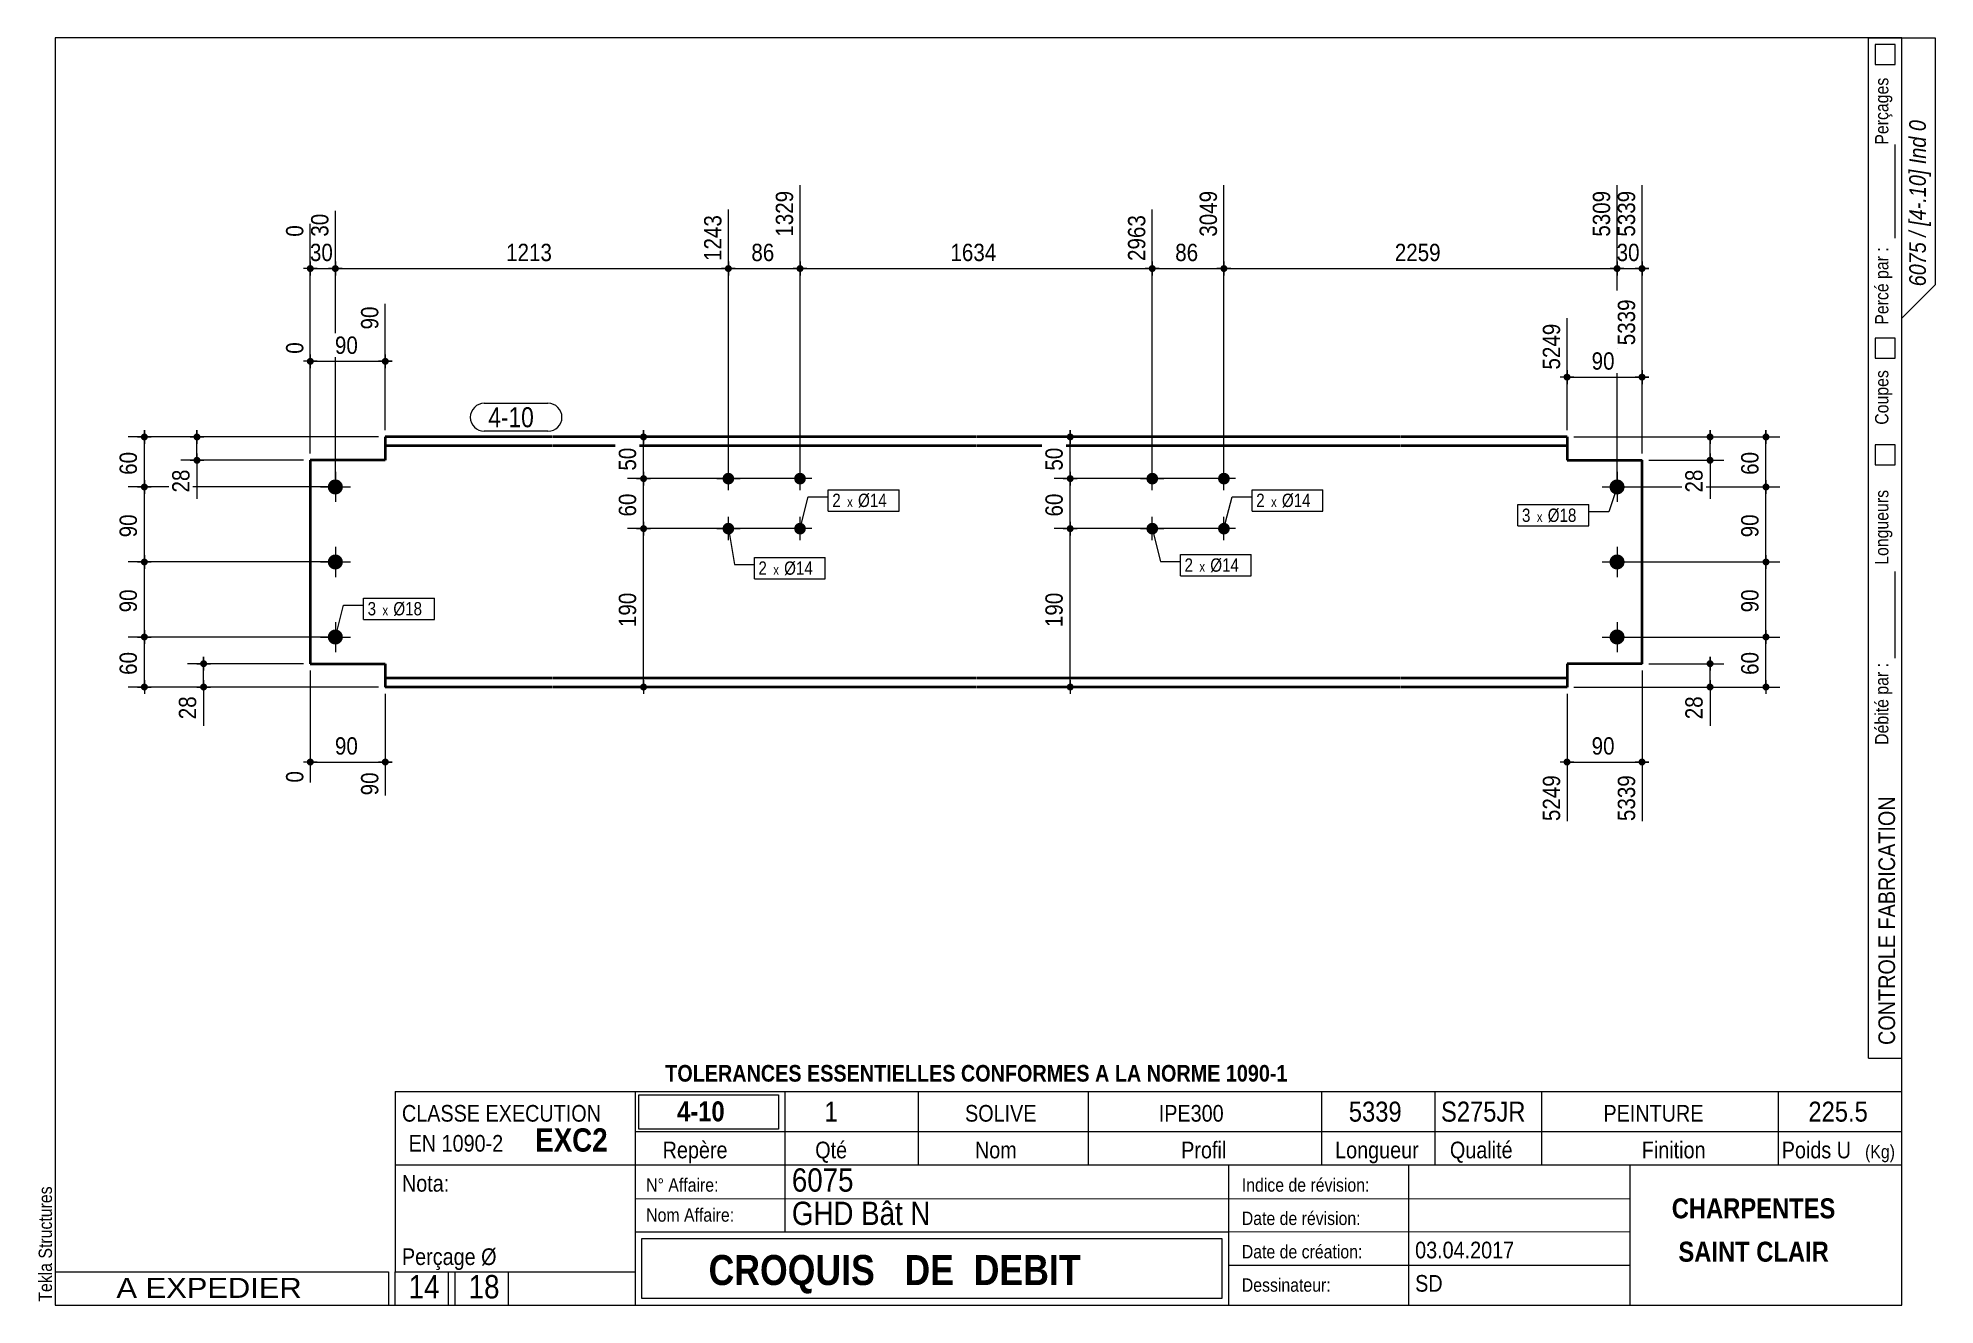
# Model space of a CAD drawing. Header units: millimetres. Extents: x 2 to 287, y 5 to 195.
import ezdxf

# ---------------------------------------------------------------- set-up
doc = ezdxf.new("R2010")
doc.units = ezdxf.units.MM
doc.linetypes.add('CACHE2', pattern=[1.190625, 0.79375, -0.396875])
for name, color, linetype, lineweight in [('Autre type objet', 1, 'Continuous', 0), ('Boulon', 7, 'Continuous', 0), ('Cache', 7, 'Continuous', 0), ('Cotation', 7, 'Continuous', 0), ('Désignation boulon', 3, 'Continuous', 0), ('Feuille dessin', 5, 'Continuous', 0), ('Piece', 2, 'Continuous', 0), ('Repère pièce', 3, 'Continuous', 0)]:
    doc.layers.add(name, color=color, linetype=linetype, lineweight=lineweight)
doc.styles.add('ARIAL', font='ARIAL.TTF')
doc.styles.add('ARIAL_BOLD', font='ARIALBD.TTF')
doc.styles.add('ARIAL_ITALIC', font='ARIALI.TTF')
doc.styles.add('ARIAL_NARROW', font='ARIAL.TTF')
doc.styles.add('COMIC_SANS_MS', font='COMIC.TTF')

# ---------------------------------------------------------------- blocks, each defined once
blk = doc.blocks.new('*A1')
at = {"layer": 'Boulon'}
for points in [[(170.44, 128.88), (170.44, 128.84), (170.43, 128.79), (170.42, 128.75), (170.41, 128.71), (170.4, 128.67), (170.39, 128.63), (170.37, 128.59), (170.36, 128.55), (170.34, 128.51), (170.32, 128.47), (170.29, 128.44), (170.27, 128.4), (170.24, 128.37), (170.21, 128.34), (170.18, 128.3), (170.15, 128.27), (170.12, 128.25), (170.09, 128.22), (170.05, 128.2), (170.01, 128.17), (169.98, 128.15), (169.94, 128.13), (169.9, 128.11), (169.86, 128.1), (169.82, 128.09), (169.78, 128.07), (169.74, 128.06), (169.69, 128.06), (169.65, 128.05), (169.61, 128.05), (169.56, 128.05), (169.52, 128.05), (169.48, 128.05), (169.44, 128.06), (169.39, 128.06), (169.35, 128.07), (169.31, 128.09), (169.27, 128.1), (169.23, 128.11), (169.19, 128.13), (169.15, 128.15), (169.11, 128.17), (169.08, 128.2), (169.04, 128.22), (169.01, 128.25), (168.98, 128.27), (168.95, 128.3), (168.92, 128.34), (168.89, 128.37), (168.86, 128.4), (168.84, 128.44), (168.81, 128.47), (168.79, 128.51), (168.77, 128.55), (168.76, 128.59), (168.74, 128.63), (168.73, 128.67), (168.72, 128.71), (168.71, 128.75), (168.7, 128.79), (168.69, 128.84), (168.69, 128.88), (168.69, 128.92), (168.69, 128.97), (168.69, 129.01), (168.7, 129.05), (168.71, 129.09), (168.72, 129.14), (168.73, 129.18), (168.74, 129.22), (168.76, 129.26), (168.77, 129.3), (168.79, 129.34), (168.81, 129.37), (168.84, 129.41), (168.86, 129.44), (168.89, 129.48), (168.92, 129.51), (168.95, 129.54), (168.98, 129.57), (169.01, 129.6), (169.04, 129.63), (169.08, 129.65), (169.11, 129.67), (169.15, 129.69), (169.19, 129.71), (169.23, 129.73), (169.27, 129.75), (169.31, 129.76), (169.35, 129.77), (169.39, 129.78), (169.44, 129.79), (169.48, 129.79), (169.52, 129.8), (169.56, 129.8), (169.61, 129.8), (169.65, 129.79), (169.69, 129.79), (169.74, 129.78), (169.78, 129.77), (169.82, 129.76), (169.86, 129.75), (169.9, 129.73), (169.94, 129.71), (169.98, 129.69), (170.01, 129.67), (170.05, 129.65), (170.09, 129.63), (170.12, 129.6), (170.15, 129.57), (170.18, 129.54), (170.21, 129.51), (170.24, 129.48), (170.27, 129.44), (170.29, 129.41), (170.32, 129.37), (170.34, 129.34), (170.36, 129.3), (170.37, 129.26), (170.39, 129.22), (170.4, 129.18), (170.41, 129.14), (170.42, 129.09), (170.43, 129.05), (170.44, 129.01), (170.44, 128.97), (170.44, 128.92)], [(170.44, 121.38), (170.44, 121.34), (170.43, 121.29), (170.42, 121.25), (170.41, 121.21), (170.4, 121.17), (170.39, 121.13), (170.37, 121.09), (170.36, 121.05), (170.34, 121.01), (170.32, 120.97), (170.29, 120.94), (170.27, 120.9), (170.24, 120.87), (170.21, 120.84), (170.18, 120.8), (170.15, 120.77), (170.12, 120.75), (170.09, 120.72), (170.05, 120.7), (170.01, 120.67), (169.98, 120.65), (169.94, 120.63), (169.9, 120.61), (169.86, 120.6), (169.82, 120.59), (169.78, 120.57), (169.74, 120.56), (169.69, 120.56), (169.65, 120.55), (169.61, 120.55), (169.56, 120.55), (169.52, 120.55), (169.48, 120.55), (169.44, 120.56), (169.39, 120.56), (169.35, 120.57), (169.31, 120.59), (169.27, 120.6), (169.23, 120.61), (169.19, 120.63), (169.15, 120.65), (169.11, 120.67), (169.08, 120.7), (169.04, 120.72), (169.01, 120.75), (168.98, 120.77), (168.95, 120.8), (168.92, 120.84), (168.89, 120.87), (168.86, 120.9), (168.84, 120.94), (168.81, 120.97), (168.79, 121.01), (168.77, 121.05), (168.76, 121.09), (168.74, 121.13), (168.73, 121.17), (168.72, 121.21), (168.71, 121.25), (168.7, 121.29), (168.69, 121.34), (168.69, 121.38), (168.69, 121.42), (168.69, 121.47), (168.69, 121.51), (168.7, 121.55), (168.71, 121.59), (168.72, 121.64), (168.73, 121.68), (168.74, 121.72), (168.76, 121.76), (168.77, 121.8), (168.79, 121.84), (168.81, 121.87), (168.84, 121.91), (168.86, 121.94), (168.89, 121.98), (168.92, 122.01), (168.95, 122.04), (168.98, 122.07), (169.01, 122.1), (169.04, 122.13), (169.08, 122.15), (169.11, 122.17), (169.15, 122.19), (169.19, 122.21), (169.23, 122.23), (169.27, 122.25), (169.31, 122.26), (169.35, 122.27), (169.39, 122.28), (169.44, 122.29), (169.48, 122.29), (169.52, 122.3), (169.56, 122.3), (169.61, 122.3), (169.65, 122.29), (169.69, 122.29), (169.74, 122.28), (169.78, 122.27), (169.82, 122.26), (169.86, 122.25), (169.9, 122.23), (169.94, 122.21), (169.98, 122.19), (170.01, 122.17), (170.05, 122.15), (170.09, 122.13), (170.12, 122.1), (170.15, 122.07), (170.18, 122.04), (170.21, 122.01), (170.24, 121.98), (170.27, 121.94), (170.29, 121.91), (170.32, 121.87), (170.34, 121.84), (170.36, 121.8), (170.37, 121.76), (170.39, 121.72), (170.4, 121.68), (170.41, 121.64), (170.42, 121.59), (170.43, 121.55), (170.44, 121.51), (170.44, 121.47), (170.44, 121.42)]]:
    blk.add_hatch(color=256, dxfattribs=at).paths.add_polyline_path(points, flags=17)
at = {"layer": 'Boulon', "linetype": 'Continuous', "lineweight": 0}
for p, q in [((167.81, 128.92), (171.31, 128.92)), ((169.56, 127.17), (169.56, 130.67)), ((169.56, 119.67), (169.56, 123.17)), ((167.81, 121.42), (171.31, 121.42))]:
    blk.add_line(p, q, dxfattribs=at)
blk = doc.blocks.new('*A2')
at = {"layer": 'Boulon'}
for points in [[(181.19, 128.88), (181.19, 128.84), (181.18, 128.79), (181.17, 128.75), (181.16, 128.71), (181.15, 128.67), (181.14, 128.63), (181.12, 128.59), (181.11, 128.55), (181.09, 128.51), (181.07, 128.47), (181.04, 128.44), (181.02, 128.4), (180.99, 128.37), (180.96, 128.34), (180.93, 128.3), (180.9, 128.27), (180.87, 128.25), (180.84, 128.22), (180.8, 128.2), (180.76, 128.17), (180.73, 128.15), (180.69, 128.13), (180.65, 128.11), (180.61, 128.1), (180.57, 128.09), (180.53, 128.07), (180.49, 128.06), (180.44, 128.06), (180.4, 128.05), (180.36, 128.05), (180.31, 128.05), (180.27, 128.05), (180.23, 128.05), (180.19, 128.06), (180.14, 128.06), (180.1, 128.07), (180.06, 128.09), (180.02, 128.1), (179.98, 128.11), (179.94, 128.13), (179.9, 128.15), (179.86, 128.17), (179.83, 128.2), (179.79, 128.22), (179.76, 128.25), (179.73, 128.27), (179.7, 128.3), (179.67, 128.34), (179.64, 128.37), (179.61, 128.4), (179.59, 128.44), (179.56, 128.47), (179.54, 128.51), (179.52, 128.55), (179.51, 128.59), (179.49, 128.63), (179.48, 128.67), (179.47, 128.71), (179.46, 128.75), (179.45, 128.79), (179.44, 128.84), (179.44, 128.88), (179.44, 128.92), (179.44, 128.97), (179.44, 129.01), (179.45, 129.05), (179.46, 129.09), (179.47, 129.14), (179.48, 129.18), (179.49, 129.22), (179.51, 129.26), (179.52, 129.3), (179.54, 129.34), (179.56, 129.37), (179.59, 129.41), (179.61, 129.44), (179.64, 129.48), (179.67, 129.51), (179.7, 129.54), (179.73, 129.57), (179.76, 129.6), (179.79, 129.63), (179.83, 129.65), (179.86, 129.67), (179.9, 129.69), (179.94, 129.71), (179.98, 129.73), (180.02, 129.75), (180.06, 129.76), (180.1, 129.77), (180.14, 129.78), (180.19, 129.79), (180.23, 129.79), (180.27, 129.8), (180.31, 129.8), (180.36, 129.8), (180.4, 129.79), (180.44, 129.79), (180.49, 129.78), (180.53, 129.77), (180.57, 129.76), (180.61, 129.75), (180.65, 129.73), (180.69, 129.71), (180.73, 129.69), (180.76, 129.67), (180.8, 129.65), (180.84, 129.63), (180.87, 129.6), (180.9, 129.57), (180.93, 129.54), (180.96, 129.51), (180.99, 129.48), (181.02, 129.44), (181.04, 129.41), (181.07, 129.37), (181.09, 129.34), (181.11, 129.3), (181.12, 129.26), (181.14, 129.22), (181.15, 129.18), (181.16, 129.14), (181.17, 129.09), (181.18, 129.05), (181.19, 129.01), (181.19, 128.97), (181.19, 128.92)], [(181.19, 121.38), (181.19, 121.34), (181.18, 121.29), (181.17, 121.25), (181.16, 121.21), (181.15, 121.17), (181.14, 121.13), (181.12, 121.09), (181.11, 121.05), (181.09, 121.01), (181.07, 120.97), (181.04, 120.94), (181.02, 120.9), (180.99, 120.87), (180.96, 120.84), (180.93, 120.8), (180.9, 120.77), (180.87, 120.75), (180.84, 120.72), (180.8, 120.7), (180.76, 120.67), (180.73, 120.65), (180.69, 120.63), (180.65, 120.61), (180.61, 120.6), (180.57, 120.59), (180.53, 120.57), (180.49, 120.56), (180.44, 120.56), (180.4, 120.55), (180.36, 120.55), (180.31, 120.55), (180.27, 120.55), (180.23, 120.55), (180.19, 120.56), (180.14, 120.56), (180.1, 120.57), (180.06, 120.59), (180.02, 120.6), (179.98, 120.61), (179.94, 120.63), (179.9, 120.65), (179.86, 120.67), (179.83, 120.7), (179.79, 120.72), (179.76, 120.75), (179.73, 120.77), (179.7, 120.8), (179.67, 120.84), (179.64, 120.87), (179.61, 120.9), (179.59, 120.94), (179.56, 120.97), (179.54, 121.01), (179.52, 121.05), (179.51, 121.09), (179.49, 121.13), (179.48, 121.17), (179.47, 121.21), (179.46, 121.25), (179.45, 121.29), (179.44, 121.34), (179.44, 121.38), (179.44, 121.42), (179.44, 121.47), (179.44, 121.51), (179.45, 121.55), (179.46, 121.59), (179.47, 121.64), (179.48, 121.68), (179.49, 121.72), (179.51, 121.76), (179.52, 121.8), (179.54, 121.84), (179.56, 121.87), (179.59, 121.91), (179.61, 121.94), (179.64, 121.98), (179.67, 122.01), (179.7, 122.04), (179.73, 122.07), (179.76, 122.1), (179.79, 122.13), (179.83, 122.15), (179.86, 122.17), (179.9, 122.19), (179.94, 122.21), (179.98, 122.23), (180.02, 122.25), (180.06, 122.26), (180.1, 122.27), (180.14, 122.28), (180.19, 122.29), (180.23, 122.29), (180.27, 122.3), (180.31, 122.3), (180.36, 122.3), (180.4, 122.29), (180.44, 122.29), (180.49, 122.28), (180.53, 122.27), (180.57, 122.26), (180.61, 122.25), (180.65, 122.23), (180.69, 122.21), (180.73, 122.19), (180.76, 122.17), (180.8, 122.15), (180.84, 122.13), (180.87, 122.1), (180.9, 122.07), (180.93, 122.04), (180.96, 122.01), (180.99, 121.98), (181.02, 121.94), (181.04, 121.91), (181.07, 121.87), (181.09, 121.84), (181.11, 121.8), (181.12, 121.76), (181.14, 121.72), (181.15, 121.68), (181.16, 121.64), (181.17, 121.59), (181.18, 121.55), (181.19, 121.51), (181.19, 121.47), (181.19, 121.42)]]:
    blk.add_hatch(color=256, dxfattribs=at).paths.add_polyline_path(points, flags=17)
at = {"layer": 'Boulon', "linetype": 'Continuous', "lineweight": 0}
for p, q in [((182.06, 128.92), (178.56, 128.92)), ((180.31, 127.17), (180.31, 130.67)), ((180.31, 119.67), (180.31, 123.17)), ((182.06, 121.42), (178.56, 121.42))]:
    blk.add_line(p, q, dxfattribs=at)
blk = doc.blocks.new('*A3')
at = {"layer": 'Boulon'}
for points in [[(106.85, 128.88), (106.84, 128.84), (106.84, 128.79), (106.83, 128.75), (106.82, 128.71), (106.81, 128.67), (106.8, 128.63), (106.78, 128.59), (106.76, 128.55), (106.74, 128.51), (106.72, 128.47), (106.7, 128.44), (106.68, 128.4), (106.65, 128.37), (106.62, 128.34), (106.59, 128.3), (106.56, 128.27), (106.53, 128.25), (106.49, 128.22), (106.46, 128.2), (106.42, 128.17), (106.38, 128.15), (106.35, 128.13), (106.31, 128.11), (106.27, 128.1), (106.23, 128.09), (106.18, 128.07), (106.14, 128.06), (106.1, 128.06), (106.06, 128.05), (106.02, 128.05), (105.97, 128.05), (105.93, 128.05), (105.89, 128.05), (105.84, 128.06), (105.8, 128.06), (105.76, 128.07), (105.72, 128.09), (105.68, 128.1), (105.64, 128.11), (105.6, 128.13), (105.56, 128.15), (105.52, 128.17), (105.49, 128.2), (105.45, 128.22), (105.42, 128.25), (105.38, 128.27), (105.35, 128.3), (105.32, 128.34), (105.3, 128.37), (105.27, 128.4), (105.24, 128.44), (105.22, 128.47), (105.2, 128.51), (105.18, 128.55), (105.16, 128.59), (105.15, 128.63), (105.14, 128.67), (105.12, 128.71), (105.11, 128.75), (105.11, 128.79), (105.1, 128.84), (105.1, 128.88), (105.1, 128.92), (105.1, 128.97), (105.1, 129.01), (105.11, 129.05), (105.11, 129.09), (105.12, 129.14), (105.14, 129.18), (105.15, 129.22), (105.16, 129.26), (105.18, 129.3), (105.2, 129.34), (105.22, 129.37), (105.24, 129.41), (105.27, 129.44), (105.3, 129.48), (105.32, 129.51), (105.35, 129.54), (105.38, 129.57), (105.42, 129.6), (105.45, 129.63), (105.49, 129.65), (105.52, 129.67), (105.56, 129.69), (105.6, 129.71), (105.64, 129.73), (105.68, 129.75), (105.72, 129.76), (105.76, 129.77), (105.8, 129.78), (105.84, 129.79), (105.89, 129.79), (105.93, 129.8), (105.97, 129.8), (106.02, 129.8), (106.06, 129.79), (106.1, 129.79), (106.14, 129.78), (106.18, 129.77), (106.23, 129.76), (106.27, 129.75), (106.31, 129.73), (106.35, 129.71), (106.38, 129.69), (106.42, 129.67), (106.46, 129.65), (106.49, 129.63), (106.53, 129.6), (106.56, 129.57), (106.59, 129.54), (106.62, 129.51), (106.65, 129.48), (106.68, 129.44), (106.7, 129.41), (106.72, 129.37), (106.74, 129.34), (106.76, 129.3), (106.78, 129.26), (106.8, 129.22), (106.81, 129.18), (106.82, 129.14), (106.83, 129.09), (106.84, 129.05), (106.84, 129.01), (106.85, 128.97), (106.85, 128.92)], [(106.85, 121.38), (106.84, 121.34), (106.84, 121.29), (106.83, 121.25), (106.82, 121.21), (106.81, 121.17), (106.8, 121.13), (106.78, 121.09), (106.76, 121.05), (106.74, 121.01), (106.72, 120.97), (106.7, 120.94), (106.68, 120.9), (106.65, 120.87), (106.62, 120.84), (106.59, 120.8), (106.56, 120.77), (106.53, 120.75), (106.49, 120.72), (106.46, 120.7), (106.42, 120.67), (106.38, 120.65), (106.35, 120.63), (106.31, 120.61), (106.27, 120.6), (106.23, 120.59), (106.18, 120.57), (106.14, 120.56), (106.1, 120.56), (106.06, 120.55), (106.02, 120.55), (105.97, 120.55), (105.93, 120.55), (105.89, 120.55), (105.84, 120.56), (105.8, 120.56), (105.76, 120.57), (105.72, 120.59), (105.68, 120.6), (105.64, 120.61), (105.6, 120.63), (105.56, 120.65), (105.52, 120.67), (105.49, 120.7), (105.45, 120.72), (105.42, 120.75), (105.38, 120.77), (105.35, 120.8), (105.32, 120.84), (105.3, 120.87), (105.27, 120.9), (105.24, 120.94), (105.22, 120.97), (105.2, 121.01), (105.18, 121.05), (105.16, 121.09), (105.15, 121.13), (105.14, 121.17), (105.12, 121.21), (105.11, 121.25), (105.11, 121.29), (105.1, 121.34), (105.1, 121.38), (105.1, 121.42), (105.1, 121.47), (105.1, 121.51), (105.11, 121.55), (105.11, 121.59), (105.12, 121.64), (105.14, 121.68), (105.15, 121.72), (105.16, 121.76), (105.18, 121.8), (105.2, 121.84), (105.22, 121.87), (105.24, 121.91), (105.27, 121.94), (105.3, 121.98), (105.32, 122.01), (105.35, 122.04), (105.38, 122.07), (105.42, 122.1), (105.45, 122.13), (105.49, 122.15), (105.52, 122.17), (105.56, 122.19), (105.6, 122.21), (105.64, 122.23), (105.68, 122.25), (105.72, 122.26), (105.76, 122.27), (105.8, 122.28), (105.84, 122.29), (105.89, 122.29), (105.93, 122.3), (105.97, 122.3), (106.02, 122.3), (106.06, 122.29), (106.1, 122.29), (106.14, 122.28), (106.18, 122.27), (106.23, 122.26), (106.27, 122.25), (106.31, 122.23), (106.35, 122.21), (106.38, 122.19), (106.42, 122.17), (106.46, 122.15), (106.49, 122.13), (106.53, 122.1), (106.56, 122.07), (106.59, 122.04), (106.62, 122.01), (106.65, 121.98), (106.68, 121.94), (106.7, 121.91), (106.72, 121.87), (106.74, 121.84), (106.76, 121.8), (106.78, 121.76), (106.8, 121.72), (106.81, 121.68), (106.82, 121.64), (106.83, 121.59), (106.84, 121.55), (106.84, 121.51), (106.85, 121.47), (106.85, 121.42)]]:
    blk.add_hatch(color=256, dxfattribs=at).paths.add_polyline_path(points, flags=17)
at = {"layer": 'Boulon', "linetype": 'Continuous', "lineweight": 0}
for p, q in [((104.22, 128.92), (107.72, 128.92)), ((105.97, 127.17), (105.97, 130.67)), ((105.97, 119.67), (105.97, 123.17)), ((104.22, 121.42), (107.72, 121.42))]:
    blk.add_line(p, q, dxfattribs=at)
blk = doc.blocks.new('*A4')
at = {"layer": 'Boulon'}
for points in [[(117.6, 128.88), (117.59, 128.84), (117.59, 128.79), (117.58, 128.75), (117.57, 128.71), (117.56, 128.67), (117.55, 128.63), (117.53, 128.59), (117.51, 128.55), (117.49, 128.51), (117.47, 128.47), (117.45, 128.44), (117.43, 128.4), (117.4, 128.37), (117.37, 128.34), (117.34, 128.3), (117.31, 128.27), (117.28, 128.25), (117.24, 128.22), (117.21, 128.2), (117.17, 128.17), (117.13, 128.15), (117.1, 128.13), (117.06, 128.11), (117.02, 128.1), (116.98, 128.09), (116.93, 128.07), (116.89, 128.06), (116.85, 128.06), (116.81, 128.05), (116.77, 128.05), (116.72, 128.05), (116.68, 128.05), (116.64, 128.05), (116.59, 128.06), (116.55, 128.06), (116.51, 128.07), (116.47, 128.09), (116.43, 128.1), (116.39, 128.11), (116.35, 128.13), (116.31, 128.15), (116.27, 128.17), (116.24, 128.2), (116.2, 128.22), (116.17, 128.25), (116.13, 128.27), (116.1, 128.3), (116.07, 128.34), (116.05, 128.37), (116.02, 128.4), (115.99, 128.44), (115.97, 128.47), (115.95, 128.51), (115.93, 128.55), (115.91, 128.59), (115.9, 128.63), (115.89, 128.67), (115.87, 128.71), (115.86, 128.75), (115.86, 128.79), (115.85, 128.84), (115.85, 128.88), (115.85, 128.92), (115.85, 128.97), (115.85, 129.01), (115.86, 129.05), (115.86, 129.09), (115.87, 129.14), (115.89, 129.18), (115.9, 129.22), (115.91, 129.26), (115.93, 129.3), (115.95, 129.34), (115.97, 129.37), (115.99, 129.41), (116.02, 129.44), (116.05, 129.48), (116.07, 129.51), (116.1, 129.54), (116.13, 129.57), (116.17, 129.6), (116.2, 129.63), (116.24, 129.65), (116.27, 129.67), (116.31, 129.69), (116.35, 129.71), (116.39, 129.73), (116.43, 129.75), (116.47, 129.76), (116.51, 129.77), (116.55, 129.78), (116.59, 129.79), (116.64, 129.79), (116.68, 129.8), (116.72, 129.8), (116.77, 129.8), (116.81, 129.79), (116.85, 129.79), (116.89, 129.78), (116.93, 129.77), (116.98, 129.76), (117.02, 129.75), (117.06, 129.73), (117.1, 129.71), (117.13, 129.69), (117.17, 129.67), (117.21, 129.65), (117.24, 129.63), (117.28, 129.6), (117.31, 129.57), (117.34, 129.54), (117.37, 129.51), (117.4, 129.48), (117.43, 129.44), (117.45, 129.41), (117.47, 129.37), (117.49, 129.34), (117.51, 129.3), (117.53, 129.26), (117.55, 129.22), (117.56, 129.18), (117.57, 129.14), (117.58, 129.09), (117.59, 129.05), (117.59, 129.01), (117.6, 128.97), (117.6, 128.92)], [(117.6, 121.38), (117.59, 121.34), (117.59, 121.29), (117.58, 121.25), (117.57, 121.21), (117.56, 121.17), (117.55, 121.13), (117.53, 121.09), (117.51, 121.05), (117.49, 121.01), (117.47, 120.97), (117.45, 120.94), (117.43, 120.9), (117.4, 120.87), (117.37, 120.84), (117.34, 120.8), (117.31, 120.77), (117.28, 120.75), (117.24, 120.72), (117.21, 120.7), (117.17, 120.67), (117.13, 120.65), (117.1, 120.63), (117.06, 120.61), (117.02, 120.6), (116.98, 120.59), (116.93, 120.57), (116.89, 120.56), (116.85, 120.56), (116.81, 120.55), (116.77, 120.55), (116.72, 120.55), (116.68, 120.55), (116.64, 120.55), (116.59, 120.56), (116.55, 120.56), (116.51, 120.57), (116.47, 120.59), (116.43, 120.6), (116.39, 120.61), (116.35, 120.63), (116.31, 120.65), (116.27, 120.67), (116.24, 120.7), (116.2, 120.72), (116.17, 120.75), (116.13, 120.77), (116.1, 120.8), (116.07, 120.84), (116.05, 120.87), (116.02, 120.9), (115.99, 120.94), (115.97, 120.97), (115.95, 121.01), (115.93, 121.05), (115.91, 121.09), (115.9, 121.13), (115.89, 121.17), (115.87, 121.21), (115.86, 121.25), (115.86, 121.29), (115.85, 121.34), (115.85, 121.38), (115.85, 121.42), (115.85, 121.47), (115.85, 121.51), (115.86, 121.55), (115.86, 121.59), (115.87, 121.64), (115.89, 121.68), (115.9, 121.72), (115.91, 121.76), (115.93, 121.8), (115.95, 121.84), (115.97, 121.87), (115.99, 121.91), (116.02, 121.94), (116.05, 121.98), (116.07, 122.01), (116.1, 122.04), (116.13, 122.07), (116.17, 122.1), (116.2, 122.13), (116.24, 122.15), (116.27, 122.17), (116.31, 122.19), (116.35, 122.21), (116.39, 122.23), (116.43, 122.25), (116.47, 122.26), (116.51, 122.27), (116.55, 122.28), (116.59, 122.29), (116.64, 122.29), (116.68, 122.3), (116.72, 122.3), (116.77, 122.3), (116.81, 122.29), (116.85, 122.29), (116.89, 122.28), (116.93, 122.27), (116.98, 122.26), (117.02, 122.25), (117.06, 122.23), (117.1, 122.21), (117.13, 122.19), (117.17, 122.17), (117.21, 122.15), (117.24, 122.13), (117.28, 122.1), (117.31, 122.07), (117.34, 122.04), (117.37, 122.01), (117.4, 121.98), (117.43, 121.94), (117.45, 121.91), (117.47, 121.87), (117.49, 121.84), (117.51, 121.8), (117.53, 121.76), (117.55, 121.72), (117.56, 121.68), (117.57, 121.64), (117.58, 121.59), (117.59, 121.55), (117.59, 121.51), (117.6, 121.47), (117.6, 121.42)]]:
    blk.add_hatch(color=256, dxfattribs=at).paths.add_polyline_path(points, flags=17)
at = {"layer": 'Boulon', "linetype": 'Continuous', "lineweight": 0}
for p, q in [((118.47, 128.92), (114.97, 128.92)), ((116.72, 127.17), (116.72, 130.67)), ((116.72, 119.67), (116.72, 123.17)), ((118.47, 121.42), (114.97, 121.42))]:
    blk.add_line(p, q, dxfattribs=at)
blk = doc.blocks.new('*A5')
at = {"layer": 'Boulon'}
for points in [[(45.88, 127.7), (45.89, 127.73), (45.89, 127.76), (45.89, 127.78), (45.89, 127.81), (45.9, 127.84), (45.9, 127.87), (45.91, 127.89), (45.91, 127.92), (45.92, 127.95), (45.92, 127.97), (45.93, 128), (45.94, 128.03), (45.95, 128.05), (45.96, 128.08), (45.97, 128.1), (45.98, 128.13), (45.99, 128.15), (46, 128.18), (46.02, 128.2), (46.03, 128.23), (46.04, 128.25), (46.06, 128.27), (46.07, 128.3), (46.09, 128.32), (46.11, 128.34), (46.12, 128.37), (46.14, 128.39), (46.16, 128.41), (46.18, 128.43), (46.19, 128.45), (46.21, 128.47), (46.23, 128.49), (46.25, 128.51), (46.27, 128.52), (46.29, 128.54), (46.32, 128.56), (46.34, 128.58), (46.36, 128.59), (46.38, 128.61), (46.41, 128.62), (46.43, 128.64), (46.45, 128.65), (46.48, 128.67), (46.5, 128.68), (46.53, 128.69), (46.55, 128.7), (46.58, 128.71), (46.6, 128.72), (46.63, 128.73), (46.66, 128.74), (46.68, 128.75), (46.71, 128.76), (46.74, 128.76), (46.76, 128.77), (46.79, 128.78), (46.82, 128.78), (46.84, 128.79), (46.87, 128.79), (46.9, 128.79), (46.93, 128.79), (46.95, 128.8), (46.98, 128.8), (47.01, 128.8), (47.04, 128.8), (47.06, 128.8), (47.09, 128.79), (47.12, 128.79), (47.15, 128.79), (47.17, 128.79), (47.2, 128.78), (47.23, 128.78), (47.26, 128.77), (47.28, 128.76), (47.31, 128.76), (47.34, 128.75), (47.36, 128.74), (47.39, 128.73), (47.41, 128.72), (47.44, 128.71), (47.46, 128.7), (47.49, 128.69), (47.51, 128.68), (47.54, 128.67), (47.56, 128.65), (47.59, 128.64), (47.61, 128.62), (47.63, 128.61), (47.66, 128.59), (47.68, 128.58), (47.7, 128.56), (47.72, 128.54), (47.74, 128.52), (47.76, 128.51), (47.78, 128.49), (47.8, 128.47), (47.82, 128.45), (47.84, 128.43), (47.86, 128.41), (47.88, 128.39), (47.9, 128.37), (47.91, 128.34), (47.93, 128.32), (47.94, 128.3), (47.96, 128.27), (47.97, 128.25), (47.99, 128.23), (48, 128.2), (48.01, 128.18), (48.03, 128.15), (48.04, 128.13), (48.05, 128.1), (48.06, 128.08), (48.07, 128.05), (48.08, 128.03), (48.09, 128), (48.09, 127.97), (48.1, 127.95), (48.11, 127.92), (48.11, 127.89), (48.12, 127.87), (48.12, 127.84), (48.13, 127.81), (48.13, 127.78), (48.13, 127.76), (48.13, 127.73), (48.13, 127.7), (48.13, 127.67), (48.13, 127.65), (48.13, 127.62), (48.13, 127.59), (48.13, 127.56), (48.13, 127.54), (48.12, 127.51), (48.12, 127.48), (48.11, 127.45), (48.11, 127.43), (48.1, 127.4), (48.09, 127.37), (48.09, 127.35), (48.08, 127.32), (48.07, 127.29), (48.06, 127.27), (48.05, 127.24), (48.04, 127.22), (48.03, 127.19), (48.01, 127.17), (48, 127.14), (47.99, 127.12), (47.97, 127.09), (47.96, 127.07), (47.94, 127.05), (47.93, 127.03), (47.91, 127), (47.9, 126.98), (47.88, 126.96), (47.86, 126.94), (47.84, 126.92), (47.82, 126.9), (47.8, 126.88), (47.78, 126.86), (47.76, 126.84), (47.74, 126.82), (47.72, 126.8), (47.7, 126.79), (47.68, 126.77), (47.66, 126.75), (47.63, 126.74), (47.61, 126.72), (47.59, 126.71), (47.56, 126.69), (47.54, 126.68), (47.51, 126.67), (47.49, 126.66), (47.46, 126.64), (47.44, 126.63), (47.41, 126.62), (47.39, 126.61), (47.36, 126.6), (47.34, 126.6), (47.31, 126.59), (47.28, 126.58), (47.26, 126.58), (47.23, 126.57), (47.2, 126.56), (47.17, 126.56), (47.15, 126.56), (47.12, 126.55), (47.09, 126.55), (47.06, 126.55), (47.04, 126.55), (47.01, 126.55), (46.98, 126.55), (46.95, 126.55), (46.93, 126.55), (46.9, 126.55), (46.87, 126.56), (46.84, 126.56), (46.82, 126.56), (46.79, 126.57), (46.76, 126.58), (46.74, 126.58), (46.71, 126.59), (46.68, 126.6), (46.66, 126.6), (46.63, 126.61), (46.6, 126.62), (46.58, 126.63), (46.55, 126.64), (46.53, 126.66), (46.5, 126.67), (46.48, 126.68), (46.45, 126.69), (46.43, 126.71), (46.41, 126.72), (46.38, 126.74), (46.36, 126.75), (46.34, 126.77), (46.32, 126.79), (46.29, 126.8), (46.27, 126.82), (46.25, 126.84), (46.23, 126.86), (46.21, 126.88), (46.19, 126.9), (46.18, 126.92), (46.16, 126.94), (46.14, 126.96), (46.12, 126.98), (46.11, 127), (46.09, 127.03), (46.07, 127.05), (46.06, 127.07), (46.04, 127.09), (46.03, 127.12), (46.02, 127.14), (46, 127.17), (45.99, 127.19), (45.98, 127.22), (45.97, 127.24), (45.96, 127.27), (45.95, 127.29), (45.94, 127.32), (45.93, 127.35), (45.92, 127.37), (45.92, 127.4), (45.91, 127.43), (45.91, 127.45), (45.9, 127.48), (45.9, 127.51), (45.89, 127.54), (45.89, 127.56), (45.89, 127.59), (45.89, 127.62), (45.88, 127.65), (45.88, 127.67)], [(45.88, 116.45), (45.89, 116.48), (45.89, 116.51), (45.89, 116.53), (45.89, 116.56), (45.9, 116.59), (45.9, 116.62), (45.91, 116.64), (45.91, 116.67), (45.92, 116.7), (45.92, 116.72), (45.93, 116.75), (45.94, 116.78), (45.95, 116.8), (45.96, 116.83), (45.97, 116.85), (45.98, 116.88), (45.99, 116.9), (46, 116.93), (46.02, 116.95), (46.03, 116.98), (46.04, 117), (46.06, 117.02), (46.07, 117.05), (46.09, 117.07), (46.11, 117.09), (46.12, 117.12), (46.14, 117.14), (46.16, 117.16), (46.18, 117.18), (46.19, 117.2), (46.21, 117.22), (46.23, 117.24), (46.25, 117.26), (46.27, 117.27), (46.29, 117.29), (46.32, 117.31), (46.34, 117.33), (46.36, 117.34), (46.38, 117.36), (46.41, 117.37), (46.43, 117.39), (46.45, 117.4), (46.48, 117.42), (46.5, 117.43), (46.53, 117.44), (46.55, 117.45), (46.58, 117.46), (46.6, 117.47), (46.63, 117.48), (46.66, 117.49), (46.68, 117.5), (46.71, 117.51), (46.74, 117.51), (46.76, 117.52), (46.79, 117.53), (46.82, 117.53), (46.84, 117.54), (46.87, 117.54), (46.9, 117.54), (46.93, 117.54), (46.95, 117.55), (46.98, 117.55), (47.01, 117.55), (47.04, 117.55), (47.06, 117.55), (47.09, 117.54), (47.12, 117.54), (47.15, 117.54), (47.17, 117.54), (47.2, 117.53), (47.23, 117.53), (47.26, 117.52), (47.28, 117.51), (47.31, 117.51), (47.34, 117.5), (47.36, 117.49), (47.39, 117.48), (47.41, 117.47), (47.44, 117.46), (47.46, 117.45), (47.49, 117.44), (47.51, 117.43), (47.54, 117.42), (47.56, 117.4), (47.59, 117.39), (47.61, 117.37), (47.63, 117.36), (47.66, 117.34), (47.68, 117.33), (47.7, 117.31), (47.72, 117.29), (47.74, 117.27), (47.76, 117.26), (47.78, 117.24), (47.8, 117.22), (47.82, 117.2), (47.84, 117.18), (47.86, 117.16), (47.88, 117.14), (47.9, 117.12), (47.91, 117.09), (47.93, 117.07), (47.94, 117.05), (47.96, 117.02), (47.97, 117), (47.99, 116.98), (48, 116.95), (48.01, 116.93), (48.03, 116.9), (48.04, 116.88), (48.05, 116.85), (48.06, 116.83), (48.07, 116.8), (48.08, 116.78), (48.09, 116.75), (48.09, 116.72), (48.1, 116.7), (48.11, 116.67), (48.11, 116.64), (48.12, 116.62), (48.12, 116.59), (48.13, 116.56), (48.13, 116.53), (48.13, 116.51), (48.13, 116.48), (48.13, 116.45), (48.13, 116.42), (48.13, 116.4), (48.13, 116.37), (48.13, 116.34), (48.13, 116.31), (48.13, 116.29), (48.12, 116.26), (48.12, 116.23), (48.11, 116.2), (48.11, 116.18), (48.1, 116.15), (48.09, 116.12), (48.09, 116.1), (48.08, 116.07), (48.07, 116.04), (48.06, 116.02), (48.05, 115.99), (48.04, 115.97), (48.03, 115.94), (48.01, 115.92), (48, 115.89), (47.99, 115.87), (47.97, 115.84), (47.96, 115.82), (47.94, 115.8), (47.93, 115.78), (47.91, 115.75), (47.9, 115.73), (47.88, 115.71), (47.86, 115.69), (47.84, 115.67), (47.82, 115.65), (47.8, 115.63), (47.78, 115.61), (47.76, 115.59), (47.74, 115.57), (47.72, 115.55), (47.7, 115.54), (47.68, 115.52), (47.66, 115.5), (47.63, 115.49), (47.61, 115.47), (47.59, 115.46), (47.56, 115.44), (47.54, 115.43), (47.51, 115.42), (47.49, 115.41), (47.46, 115.39), (47.44, 115.38), (47.41, 115.37), (47.39, 115.36), (47.36, 115.35), (47.34, 115.35), (47.31, 115.34), (47.28, 115.33), (47.26, 115.33), (47.23, 115.32), (47.2, 115.31), (47.17, 115.31), (47.15, 115.31), (47.12, 115.3), (47.09, 115.3), (47.06, 115.3), (47.04, 115.3), (47.01, 115.3), (46.98, 115.3), (46.95, 115.3), (46.93, 115.3), (46.9, 115.3), (46.87, 115.31), (46.84, 115.31), (46.82, 115.31), (46.79, 115.32), (46.76, 115.33), (46.74, 115.33), (46.71, 115.34), (46.68, 115.35), (46.66, 115.35), (46.63, 115.36), (46.6, 115.37), (46.58, 115.38), (46.55, 115.39), (46.53, 115.41), (46.5, 115.42), (46.48, 115.43), (46.45, 115.44), (46.43, 115.46), (46.41, 115.47), (46.38, 115.49), (46.36, 115.5), (46.34, 115.52), (46.32, 115.54), (46.29, 115.55), (46.27, 115.57), (46.25, 115.59), (46.23, 115.61), (46.21, 115.63), (46.19, 115.65), (46.18, 115.67), (46.16, 115.69), (46.14, 115.71), (46.12, 115.73), (46.11, 115.75), (46.09, 115.78), (46.07, 115.8), (46.06, 115.82), (46.04, 115.84), (46.03, 115.87), (46.02, 115.89), (46, 115.92), (45.99, 115.94), (45.98, 115.97), (45.97, 115.99), (45.96, 116.02), (45.95, 116.04), (45.94, 116.07), (45.93, 116.1), (45.92, 116.12), (45.92, 116.15), (45.91, 116.18), (45.91, 116.2), (45.9, 116.23), (45.9, 116.26), (45.89, 116.29), (45.89, 116.31), (45.89, 116.34), (45.89, 116.37), (45.88, 116.4), (45.88, 116.42)], [(45.88, 105.2), (45.89, 105.23), (45.89, 105.26), (45.89, 105.28), (45.89, 105.31), (45.9, 105.34), (45.9, 105.37), (45.91, 105.39), (45.91, 105.42), (45.92, 105.45), (45.92, 105.47), (45.93, 105.5), (45.94, 105.53), (45.95, 105.55), (45.96, 105.58), (45.97, 105.6), (45.98, 105.63), (45.99, 105.65), (46, 105.68), (46.02, 105.7), (46.03, 105.73), (46.04, 105.75), (46.06, 105.77), (46.07, 105.8), (46.09, 105.82), (46.11, 105.84), (46.12, 105.87), (46.14, 105.89), (46.16, 105.91), (46.18, 105.93), (46.19, 105.95), (46.21, 105.97), (46.23, 105.99), (46.25, 106.01), (46.27, 106.02), (46.29, 106.04), (46.32, 106.06), (46.34, 106.08), (46.36, 106.09), (46.38, 106.11), (46.41, 106.12), (46.43, 106.14), (46.45, 106.15), (46.48, 106.17), (46.5, 106.18), (46.53, 106.19), (46.55, 106.2), (46.58, 106.21), (46.6, 106.22), (46.63, 106.23), (46.66, 106.24), (46.68, 106.25), (46.71, 106.26), (46.74, 106.26), (46.76, 106.27), (46.79, 106.28), (46.82, 106.28), (46.84, 106.29), (46.87, 106.29), (46.9, 106.29), (46.93, 106.29), (46.95, 106.3), (46.98, 106.3), (47.01, 106.3), (47.04, 106.3), (47.06, 106.3), (47.09, 106.29), (47.12, 106.29), (47.15, 106.29), (47.17, 106.29), (47.2, 106.28), (47.23, 106.28), (47.26, 106.27), (47.28, 106.26), (47.31, 106.26), (47.34, 106.25), (47.36, 106.24), (47.39, 106.23), (47.41, 106.22), (47.44, 106.21), (47.46, 106.2), (47.49, 106.19), (47.51, 106.18), (47.54, 106.17), (47.56, 106.15), (47.59, 106.14), (47.61, 106.12), (47.63, 106.11), (47.66, 106.09), (47.68, 106.08), (47.7, 106.06), (47.72, 106.04), (47.74, 106.02), (47.76, 106.01), (47.78, 105.99), (47.8, 105.97), (47.82, 105.95), (47.84, 105.93), (47.86, 105.91), (47.88, 105.89), (47.9, 105.87), (47.91, 105.84), (47.93, 105.82), (47.94, 105.8), (47.96, 105.77), (47.97, 105.75), (47.99, 105.73), (48, 105.7), (48.01, 105.68), (48.03, 105.65), (48.04, 105.63), (48.05, 105.6), (48.06, 105.58), (48.07, 105.55), (48.08, 105.53), (48.09, 105.5), (48.09, 105.47), (48.1, 105.45), (48.11, 105.42), (48.11, 105.39), (48.12, 105.37), (48.12, 105.34), (48.13, 105.31), (48.13, 105.28), (48.13, 105.26), (48.13, 105.23), (48.13, 105.2), (48.13, 105.17), (48.13, 105.15), (48.13, 105.12), (48.13, 105.09), (48.13, 105.06), (48.13, 105.04), (48.12, 105.01), (48.12, 104.98), (48.11, 104.95), (48.11, 104.93), (48.1, 104.9), (48.09, 104.87), (48.09, 104.85), (48.08, 104.82), (48.07, 104.79), (48.06, 104.77), (48.05, 104.74), (48.04, 104.72), (48.03, 104.69), (48.01, 104.67), (48, 104.64), (47.99, 104.62), (47.97, 104.59), (47.96, 104.57), (47.94, 104.55), (47.93, 104.53), (47.91, 104.5), (47.9, 104.48), (47.88, 104.46), (47.86, 104.44), (47.84, 104.42), (47.82, 104.4), (47.8, 104.38), (47.78, 104.36), (47.76, 104.34), (47.74, 104.32), (47.72, 104.3), (47.7, 104.29), (47.68, 104.27), (47.66, 104.25), (47.63, 104.24), (47.61, 104.22), (47.59, 104.21), (47.56, 104.19), (47.54, 104.18), (47.51, 104.17), (47.49, 104.16), (47.46, 104.14), (47.44, 104.13), (47.41, 104.12), (47.39, 104.11), (47.36, 104.1), (47.34, 104.1), (47.31, 104.09), (47.28, 104.08), (47.26, 104.08), (47.23, 104.07), (47.2, 104.06), (47.17, 104.06), (47.15, 104.06), (47.12, 104.05), (47.09, 104.05), (47.06, 104.05), (47.04, 104.05), (47.01, 104.05), (46.98, 104.05), (46.95, 104.05), (46.93, 104.05), (46.9, 104.05), (46.87, 104.06), (46.84, 104.06), (46.82, 104.06), (46.79, 104.07), (46.76, 104.08), (46.74, 104.08), (46.71, 104.09), (46.68, 104.1), (46.66, 104.1), (46.63, 104.11), (46.6, 104.12), (46.58, 104.13), (46.55, 104.14), (46.53, 104.16), (46.5, 104.17), (46.48, 104.18), (46.45, 104.19), (46.43, 104.21), (46.41, 104.22), (46.38, 104.24), (46.36, 104.25), (46.34, 104.27), (46.32, 104.29), (46.29, 104.3), (46.27, 104.32), (46.25, 104.34), (46.23, 104.36), (46.21, 104.38), (46.19, 104.4), (46.18, 104.42), (46.16, 104.44), (46.14, 104.46), (46.12, 104.48), (46.11, 104.5), (46.09, 104.53), (46.07, 104.55), (46.06, 104.57), (46.04, 104.59), (46.03, 104.62), (46.02, 104.64), (46, 104.67), (45.99, 104.69), (45.98, 104.72), (45.97, 104.74), (45.96, 104.77), (45.95, 104.79), (45.94, 104.82), (45.93, 104.85), (45.92, 104.87), (45.92, 104.9), (45.91, 104.93), (45.91, 104.95), (45.9, 104.98), (45.9, 105.01), (45.89, 105.04), (45.89, 105.06), (45.89, 105.09), (45.89, 105.12), (45.88, 105.15), (45.88, 105.17)]]:
    blk.add_hatch(color=256, dxfattribs=at).paths.add_polyline_path(points, flags=17)
at = {"layer": 'Boulon', "linetype": 'Continuous', "lineweight": 0}
for p, q in [((47.01, 129.92), (47.01, 125.42)), ((44.76, 127.67), (49.26, 127.67)), ((47.01, 118.67), (47.01, 114.17)), ((44.76, 116.42), (49.26, 116.42)), ((47.01, 107.42), (47.01, 102.92)), ((44.76, 105.17), (49.26, 105.17))]:
    blk.add_line(p, q, dxfattribs=at)
blk = doc.blocks.new('*A6')
at = {"layer": 'Boulon'}
for points in [[(238.17, 127.7), (238.17, 127.73), (238.17, 127.76), (238.17, 127.78), (238.17, 127.81), (238.18, 127.84), (238.18, 127.87), (238.19, 127.89), (238.19, 127.92), (238.2, 127.95), (238.21, 127.97), (238.21, 128), (238.22, 128.03), (238.23, 128.05), (238.24, 128.08), (238.25, 128.1), (238.26, 128.13), (238.27, 128.15), (238.29, 128.18), (238.3, 128.2), (238.31, 128.23), (238.33, 128.25), (238.34, 128.27), (238.35, 128.3), (238.37, 128.32), (238.39, 128.34), (238.4, 128.37), (238.42, 128.39), (238.44, 128.41), (238.46, 128.43), (238.48, 128.45), (238.49, 128.47), (238.51, 128.49), (238.53, 128.51), (238.56, 128.52), (238.58, 128.54), (238.6, 128.56), (238.62, 128.58), (238.64, 128.59), (238.67, 128.61), (238.69, 128.62), (238.71, 128.64), (238.74, 128.65), (238.76, 128.67), (238.78, 128.68), (238.81, 128.69), (238.83, 128.7), (238.86, 128.71), (238.89, 128.72), (238.91, 128.73), (238.94, 128.74), (238.96, 128.75), (238.99, 128.76), (239.02, 128.76), (239.04, 128.77), (239.07, 128.78), (239.1, 128.78), (239.13, 128.79), (239.15, 128.79), (239.18, 128.79), (239.21, 128.79), (239.23, 128.8), (239.26, 128.8), (239.29, 128.8), (239.32, 128.8), (239.35, 128.8), (239.37, 128.79), (239.4, 128.79), (239.43, 128.79), (239.46, 128.79), (239.48, 128.78), (239.51, 128.78), (239.54, 128.77), (239.56, 128.76), (239.59, 128.76), (239.62, 128.75), (239.64, 128.74), (239.67, 128.73), (239.7, 128.72), (239.72, 128.71), (239.75, 128.7), (239.77, 128.69), (239.8, 128.68), (239.82, 128.67), (239.84, 128.65), (239.87, 128.64), (239.89, 128.62), (239.92, 128.61), (239.94, 128.59), (239.96, 128.58), (239.98, 128.56), (240, 128.54), (240.02, 128.52), (240.05, 128.51), (240.07, 128.49), (240.09, 128.47), (240.1, 128.45), (240.12, 128.43), (240.14, 128.41), (240.16, 128.39), (240.18, 128.37), (240.19, 128.34), (240.21, 128.32), (240.23, 128.3), (240.24, 128.27), (240.26, 128.25), (240.27, 128.23), (240.28, 128.2), (240.3, 128.18), (240.31, 128.15), (240.32, 128.13), (240.33, 128.1), (240.34, 128.08), (240.35, 128.05), (240.36, 128.03), (240.37, 128), (240.37, 127.97), (240.38, 127.95), (240.39, 127.92), (240.39, 127.89), (240.4, 127.87), (240.4, 127.84), (240.41, 127.81), (240.41, 127.78), (240.41, 127.76), (240.41, 127.73), (240.41, 127.7), (240.42, 127.67), (240.41, 127.65), (240.41, 127.62), (240.41, 127.59), (240.41, 127.56), (240.41, 127.54), (240.4, 127.51), (240.4, 127.48), (240.39, 127.45), (240.39, 127.43), (240.38, 127.4), (240.37, 127.37), (240.37, 127.35), (240.36, 127.32), (240.35, 127.29), (240.34, 127.27), (240.33, 127.24), (240.32, 127.22), (240.31, 127.19), (240.3, 127.17), (240.28, 127.14), (240.27, 127.12), (240.26, 127.09), (240.24, 127.07), (240.23, 127.05), (240.21, 127.03), (240.19, 127), (240.18, 126.98), (240.16, 126.96), (240.14, 126.94), (240.12, 126.92), (240.1, 126.9), (240.09, 126.88), (240.07, 126.86), (240.05, 126.84), (240.02, 126.82), (240, 126.8), (239.98, 126.79), (239.96, 126.77), (239.94, 126.75), (239.92, 126.74), (239.89, 126.72), (239.87, 126.71), (239.84, 126.69), (239.82, 126.68), (239.8, 126.67), (239.77, 126.66), (239.75, 126.64), (239.72, 126.63), (239.7, 126.62), (239.67, 126.61), (239.64, 126.6), (239.62, 126.6), (239.59, 126.59), (239.56, 126.58), (239.54, 126.58), (239.51, 126.57), (239.48, 126.56), (239.46, 126.56), (239.43, 126.56), (239.4, 126.55), (239.37, 126.55), (239.35, 126.55), (239.32, 126.55), (239.29, 126.55), (239.26, 126.55), (239.23, 126.55), (239.21, 126.55), (239.18, 126.55), (239.15, 126.56), (239.13, 126.56), (239.1, 126.56), (239.07, 126.57), (239.04, 126.58), (239.02, 126.58), (238.99, 126.59), (238.96, 126.6), (238.94, 126.6), (238.91, 126.61), (238.89, 126.62), (238.86, 126.63), (238.83, 126.64), (238.81, 126.66), (238.78, 126.67), (238.76, 126.68), (238.74, 126.69), (238.71, 126.71), (238.69, 126.72), (238.67, 126.74), (238.64, 126.75), (238.62, 126.77), (238.6, 126.79), (238.58, 126.8), (238.56, 126.82), (238.53, 126.84), (238.51, 126.86), (238.49, 126.88), (238.48, 126.9), (238.46, 126.92), (238.44, 126.94), (238.42, 126.96), (238.4, 126.98), (238.39, 127), (238.37, 127.03), (238.35, 127.05), (238.34, 127.07), (238.33, 127.09), (238.31, 127.12), (238.3, 127.14), (238.29, 127.17), (238.27, 127.19), (238.26, 127.22), (238.25, 127.24), (238.24, 127.27), (238.23, 127.29), (238.22, 127.32), (238.21, 127.35), (238.21, 127.37), (238.2, 127.4), (238.19, 127.43), (238.19, 127.45), (238.18, 127.48), (238.18, 127.51), (238.17, 127.54), (238.17, 127.56), (238.17, 127.59), (238.17, 127.62), (238.17, 127.65), (238.17, 127.67)], [(238.17, 116.45), (238.17, 116.48), (238.17, 116.51), (238.17, 116.53), (238.17, 116.56), (238.18, 116.59), (238.18, 116.62), (238.19, 116.64), (238.19, 116.67), (238.2, 116.7), (238.21, 116.72), (238.21, 116.75), (238.22, 116.78), (238.23, 116.8), (238.24, 116.83), (238.25, 116.85), (238.26, 116.88), (238.27, 116.9), (238.29, 116.93), (238.3, 116.95), (238.31, 116.98), (238.33, 117), (238.34, 117.02), (238.35, 117.05), (238.37, 117.07), (238.39, 117.09), (238.4, 117.12), (238.42, 117.14), (238.44, 117.16), (238.46, 117.18), (238.48, 117.2), (238.49, 117.22), (238.51, 117.24), (238.53, 117.26), (238.56, 117.27), (238.58, 117.29), (238.6, 117.31), (238.62, 117.33), (238.64, 117.34), (238.67, 117.36), (238.69, 117.37), (238.71, 117.39), (238.74, 117.4), (238.76, 117.42), (238.78, 117.43), (238.81, 117.44), (238.83, 117.45), (238.86, 117.46), (238.89, 117.47), (238.91, 117.48), (238.94, 117.49), (238.96, 117.5), (238.99, 117.51), (239.02, 117.51), (239.04, 117.52), (239.07, 117.53), (239.1, 117.53), (239.13, 117.54), (239.15, 117.54), (239.18, 117.54), (239.21, 117.54), (239.23, 117.55), (239.26, 117.55), (239.29, 117.55), (239.32, 117.55), (239.35, 117.55), (239.37, 117.54), (239.4, 117.54), (239.43, 117.54), (239.46, 117.54), (239.48, 117.53), (239.51, 117.53), (239.54, 117.52), (239.56, 117.51), (239.59, 117.51), (239.62, 117.5), (239.64, 117.49), (239.67, 117.48), (239.7, 117.47), (239.72, 117.46), (239.75, 117.45), (239.77, 117.44), (239.8, 117.43), (239.82, 117.42), (239.84, 117.4), (239.87, 117.39), (239.89, 117.37), (239.92, 117.36), (239.94, 117.34), (239.96, 117.33), (239.98, 117.31), (240, 117.29), (240.02, 117.27), (240.05, 117.26), (240.07, 117.24), (240.09, 117.22), (240.1, 117.2), (240.12, 117.18), (240.14, 117.16), (240.16, 117.14), (240.18, 117.12), (240.19, 117.09), (240.21, 117.07), (240.23, 117.05), (240.24, 117.02), (240.26, 117), (240.27, 116.98), (240.28, 116.95), (240.3, 116.93), (240.31, 116.9), (240.32, 116.88), (240.33, 116.85), (240.34, 116.83), (240.35, 116.8), (240.36, 116.78), (240.37, 116.75), (240.37, 116.72), (240.38, 116.7), (240.39, 116.67), (240.39, 116.64), (240.4, 116.62), (240.4, 116.59), (240.41, 116.56), (240.41, 116.53), (240.41, 116.51), (240.41, 116.48), (240.41, 116.45), (240.42, 116.42), (240.41, 116.4), (240.41, 116.37), (240.41, 116.34), (240.41, 116.31), (240.41, 116.29), (240.4, 116.26), (240.4, 116.23), (240.39, 116.2), (240.39, 116.18), (240.38, 116.15), (240.37, 116.12), (240.37, 116.1), (240.36, 116.07), (240.35, 116.04), (240.34, 116.02), (240.33, 115.99), (240.32, 115.97), (240.31, 115.94), (240.3, 115.92), (240.28, 115.89), (240.27, 115.87), (240.26, 115.84), (240.24, 115.82), (240.23, 115.8), (240.21, 115.78), (240.19, 115.75), (240.18, 115.73), (240.16, 115.71), (240.14, 115.69), (240.12, 115.67), (240.1, 115.65), (240.09, 115.63), (240.07, 115.61), (240.05, 115.59), (240.02, 115.57), (240, 115.55), (239.98, 115.54), (239.96, 115.52), (239.94, 115.5), (239.92, 115.49), (239.89, 115.47), (239.87, 115.46), (239.84, 115.44), (239.82, 115.43), (239.8, 115.42), (239.77, 115.41), (239.75, 115.39), (239.72, 115.38), (239.7, 115.37), (239.67, 115.36), (239.64, 115.35), (239.62, 115.35), (239.59, 115.34), (239.56, 115.33), (239.54, 115.33), (239.51, 115.32), (239.48, 115.31), (239.46, 115.31), (239.43, 115.31), (239.4, 115.3), (239.37, 115.3), (239.35, 115.3), (239.32, 115.3), (239.29, 115.3), (239.26, 115.3), (239.23, 115.3), (239.21, 115.3), (239.18, 115.3), (239.15, 115.31), (239.13, 115.31), (239.1, 115.31), (239.07, 115.32), (239.04, 115.33), (239.02, 115.33), (238.99, 115.34), (238.96, 115.35), (238.94, 115.35), (238.91, 115.36), (238.89, 115.37), (238.86, 115.38), (238.83, 115.39), (238.81, 115.41), (238.78, 115.42), (238.76, 115.43), (238.74, 115.44), (238.71, 115.46), (238.69, 115.47), (238.67, 115.49), (238.64, 115.5), (238.62, 115.52), (238.6, 115.54), (238.58, 115.55), (238.56, 115.57), (238.53, 115.59), (238.51, 115.61), (238.49, 115.63), (238.48, 115.65), (238.46, 115.67), (238.44, 115.69), (238.42, 115.71), (238.4, 115.73), (238.39, 115.75), (238.37, 115.78), (238.35, 115.8), (238.34, 115.82), (238.33, 115.84), (238.31, 115.87), (238.3, 115.89), (238.29, 115.92), (238.27, 115.94), (238.26, 115.97), (238.25, 115.99), (238.24, 116.02), (238.23, 116.04), (238.22, 116.07), (238.21, 116.1), (238.21, 116.12), (238.2, 116.15), (238.19, 116.18), (238.19, 116.2), (238.18, 116.23), (238.18, 116.26), (238.17, 116.29), (238.17, 116.31), (238.17, 116.34), (238.17, 116.37), (238.17, 116.4), (238.17, 116.42)], [(238.17, 105.2), (238.17, 105.23), (238.17, 105.26), (238.17, 105.28), (238.17, 105.31), (238.18, 105.34), (238.18, 105.37), (238.19, 105.39), (238.19, 105.42), (238.2, 105.45), (238.21, 105.47), (238.21, 105.5), (238.22, 105.53), (238.23, 105.55), (238.24, 105.58), (238.25, 105.6), (238.26, 105.63), (238.27, 105.65), (238.29, 105.68), (238.3, 105.7), (238.31, 105.73), (238.33, 105.75), (238.34, 105.77), (238.35, 105.8), (238.37, 105.82), (238.39, 105.84), (238.4, 105.87), (238.42, 105.89), (238.44, 105.91), (238.46, 105.93), (238.48, 105.95), (238.49, 105.97), (238.51, 105.99), (238.53, 106.01), (238.56, 106.02), (238.58, 106.04), (238.6, 106.06), (238.62, 106.08), (238.64, 106.09), (238.67, 106.11), (238.69, 106.12), (238.71, 106.14), (238.74, 106.15), (238.76, 106.17), (238.78, 106.18), (238.81, 106.19), (238.83, 106.2), (238.86, 106.21), (238.89, 106.22), (238.91, 106.23), (238.94, 106.24), (238.96, 106.25), (238.99, 106.26), (239.02, 106.26), (239.04, 106.27), (239.07, 106.28), (239.1, 106.28), (239.13, 106.29), (239.15, 106.29), (239.18, 106.29), (239.21, 106.29), (239.23, 106.3), (239.26, 106.3), (239.29, 106.3), (239.32, 106.3), (239.35, 106.3), (239.37, 106.29), (239.4, 106.29), (239.43, 106.29), (239.46, 106.29), (239.48, 106.28), (239.51, 106.28), (239.54, 106.27), (239.56, 106.26), (239.59, 106.26), (239.62, 106.25), (239.64, 106.24), (239.67, 106.23), (239.7, 106.22), (239.72, 106.21), (239.75, 106.2), (239.77, 106.19), (239.8, 106.18), (239.82, 106.17), (239.84, 106.15), (239.87, 106.14), (239.89, 106.12), (239.92, 106.11), (239.94, 106.09), (239.96, 106.08), (239.98, 106.06), (240, 106.04), (240.02, 106.02), (240.05, 106.01), (240.07, 105.99), (240.09, 105.97), (240.1, 105.95), (240.12, 105.93), (240.14, 105.91), (240.16, 105.89), (240.18, 105.87), (240.19, 105.84), (240.21, 105.82), (240.23, 105.8), (240.24, 105.77), (240.26, 105.75), (240.27, 105.73), (240.28, 105.7), (240.3, 105.68), (240.31, 105.65), (240.32, 105.63), (240.33, 105.6), (240.34, 105.58), (240.35, 105.55), (240.36, 105.53), (240.37, 105.5), (240.37, 105.47), (240.38, 105.45), (240.39, 105.42), (240.39, 105.39), (240.4, 105.37), (240.4, 105.34), (240.41, 105.31), (240.41, 105.28), (240.41, 105.26), (240.41, 105.23), (240.41, 105.2), (240.42, 105.17), (240.41, 105.15), (240.41, 105.12), (240.41, 105.09), (240.41, 105.06), (240.41, 105.04), (240.4, 105.01), (240.4, 104.98), (240.39, 104.95), (240.39, 104.93), (240.38, 104.9), (240.37, 104.87), (240.37, 104.85), (240.36, 104.82), (240.35, 104.79), (240.34, 104.77), (240.33, 104.74), (240.32, 104.72), (240.31, 104.69), (240.3, 104.67), (240.28, 104.64), (240.27, 104.62), (240.26, 104.59), (240.24, 104.57), (240.23, 104.55), (240.21, 104.53), (240.19, 104.5), (240.18, 104.48), (240.16, 104.46), (240.14, 104.44), (240.12, 104.42), (240.1, 104.4), (240.09, 104.38), (240.07, 104.36), (240.05, 104.34), (240.02, 104.32), (240, 104.3), (239.98, 104.29), (239.96, 104.27), (239.94, 104.25), (239.92, 104.24), (239.89, 104.22), (239.87, 104.21), (239.84, 104.19), (239.82, 104.18), (239.8, 104.17), (239.77, 104.16), (239.75, 104.14), (239.72, 104.13), (239.7, 104.12), (239.67, 104.11), (239.64, 104.1), (239.62, 104.1), (239.59, 104.09), (239.56, 104.08), (239.54, 104.08), (239.51, 104.07), (239.48, 104.06), (239.46, 104.06), (239.43, 104.06), (239.4, 104.05), (239.37, 104.05), (239.35, 104.05), (239.32, 104.05), (239.29, 104.05), (239.26, 104.05), (239.23, 104.05), (239.21, 104.05), (239.18, 104.05), (239.15, 104.06), (239.13, 104.06), (239.1, 104.06), (239.07, 104.07), (239.04, 104.08), (239.02, 104.08), (238.99, 104.09), (238.96, 104.1), (238.94, 104.1), (238.91, 104.11), (238.89, 104.12), (238.86, 104.13), (238.83, 104.14), (238.81, 104.16), (238.78, 104.17), (238.76, 104.18), (238.74, 104.19), (238.71, 104.21), (238.69, 104.22), (238.67, 104.24), (238.64, 104.25), (238.62, 104.27), (238.6, 104.29), (238.58, 104.3), (238.56, 104.32), (238.53, 104.34), (238.51, 104.36), (238.49, 104.38), (238.48, 104.4), (238.46, 104.42), (238.44, 104.44), (238.42, 104.46), (238.4, 104.48), (238.39, 104.5), (238.37, 104.53), (238.35, 104.55), (238.34, 104.57), (238.33, 104.59), (238.31, 104.62), (238.3, 104.64), (238.29, 104.67), (238.27, 104.69), (238.26, 104.72), (238.25, 104.74), (238.24, 104.77), (238.23, 104.79), (238.22, 104.82), (238.21, 104.85), (238.21, 104.87), (238.2, 104.9), (238.19, 104.93), (238.19, 104.95), (238.18, 104.98), (238.18, 105.01), (238.17, 105.04), (238.17, 105.06), (238.17, 105.09), (238.17, 105.12), (238.17, 105.15), (238.17, 105.17)]]:
    blk.add_hatch(color=256, dxfattribs=at).paths.add_polyline_path(points, flags=17)
at = {"layer": 'Boulon', "linetype": 'Continuous', "lineweight": 0}
for p, q in [((239.29, 129.92), (239.29, 125.42)), ((237.04, 127.67), (241.54, 127.67)), ((239.29, 118.67), (239.29, 114.17)), ((237.04, 116.42), (241.54, 116.42)), ((239.29, 107.42), (239.29, 102.92)), ((237.04, 105.17), (241.54, 105.17))]:
    blk.add_line(p, q, dxfattribs=at)
blk = doc.blocks.new('*A7')
at = {"layer": 'Cache', "color": 7, "linetype": 'CACHE2', "lineweight": 20}
blk.add_line((243.036616, 101.173029), (243.036616, 131.673029), dxfattribs=at)
at = {"layer": 'Piece', "color": 2, "linetype": 'Continuous', "lineweight": 40}
for p, q in [((54.501176, 135.173029), (54.501176, 133.835529)), ((79.501176, 135.173029), (54.501176, 135.173029)), ((79.501176, 133.835529), (54.501176, 133.835529)), ((54.501176, 133.835529), (54.501176, 131.673029)), ((143.09359, 135.173029), (79.601176, 135.173029)), ((89.01167, 133.835529), (79.601176, 133.835529)), ((143.09359, 133.835529), (92.65167, 133.835529)), ((206.686004, 135.173029), (143.19359, 135.173029)), ((153.01167, 133.835529), (143.19359, 133.835529)), ((206.686004, 133.835529), (156.65167, 133.835529)), ((231.786004, 135.173029), (206.786004, 135.173029)), ((231.786004, 133.835529), (206.786004, 133.835529)), ((231.786004, 135.173029), (231.786004, 133.835529)), ((231.786004, 133.835529), (231.786004, 131.673029)), ((54.501176, 131.673029), (43.25167, 131.673029)), ((43.25167, 131.673029), (43.25167, 101.173029)), ((231.786004, 131.673029), (243.036616, 131.673029)), ((243.036004, 101.173029), (243.036004, 131.673029)), ((43.25167, 101.173029), (54.501176, 101.173029)), ((54.501176, 101.173029), (54.501176, 97.673029)), ((231.786004, 101.173029), (231.786004, 97.673029)), ((243.036616, 101.173029), (231.786004, 101.173029)), ((79.501176, 99.010529), (54.501176, 99.010529)), ((79.501176, 97.673029), (54.501176, 97.673029)), ((143.09359, 99.010529), (79.601176, 99.010529)), ((143.09359, 97.673029), (79.601176, 97.673029)), ((206.686004, 99.010529), (143.19359, 99.010529)), ((206.686004, 97.673029), (143.19359, 97.673029)), ((231.786004, 99.010529), (206.786004, 99.010529)), ((231.786004, 97.673029), (206.786004, 97.673029))]:
    blk.add_line(p, q, dxfattribs=at)
blk = doc.blocks.new('*A8')
at = {"layer": 'Feuille dessin', "linetype": 'Continuous', "lineweight": 0}
for p, q in [((282, 195), (5, 195)), ((5, 195), (5, 5)), ((282, 5), (282, 195)), ((5, 5), (282, 5))]:
    blk.add_line(p, q, dxfattribs=at)
at = {"layer": 'Feuille dessin', "style": 'ARIAL', "width": 0.85}
blk.add_text('Tekla Structures', height=2, rotation=90, dxfattribs=at).set_placement((4.5, 5.5))
blk = doc.blocks.new('*A9')
at = {"layer": 'Autre type objet', "linetype": 'Continuous', "lineweight": 0}
for p, q in [((277, 42), (277, 195)), ((277, 195), (287, 195)), ((278, 194), (278, 191)), ((281, 194), (278, 194)), ((281, 191), (281, 194)), ((282, 42), (282, 195)), ((287, 195), (287, 158)), ((278, 191), (281, 191)), ((281, 165), (281, 179)), ((287, 158), (282, 153)), ((278, 150), (278, 147)), ((281, 150), (278, 150)), ((281, 147), (281, 150)), ((278, 147), (281, 147)), ((278, 134), (278, 131)), ((281, 134), (278, 134)), ((281, 131), (281, 134)), ((278, 131), (281, 131)), ((281, 102), (281, 115)), ((277, 42), (282, 42))]:
    blk.add_line(p, q, dxfattribs=at)
at = {"layer": 'Autre type objet', "width": 0.85}
for s, height, style, p in [('Perçages', 2, 'ARIAL', (280, 179)), ('6075 / [4-.10] Ind 0', 2.5, 'ARIAL_ITALIC', (285.619109, 157.760245)), ('Percé par :', 2, 'ARIAL', (280, 152)), ('Coupes', 2, 'ARIAL', (280, 137)), ('Longueurs', 2, 'ARIAL', (280, 116)), ('Débité par :', 2, 'ARIAL', (280, 89)), ('CONTROLE FABRICATION', 2.5, 'ARIAL', (281, 44))]:
    blk.add_text(s, height=height, rotation=90, dxfattribs=dict(at, style=style)).set_placement(p)
blk = doc.blocks.new('*A10')
at = {"layer": 'Autre type objet', "linetype": 'Continuous', "lineweight": 0}
for p, q in [((56, 37), (92, 37)), ((56, 37), (56, 10)), ((92, 37), (92, 10)), ((56, 26), (92, 26)), ((56, 10), (92, 10)), ((56, 5), (56, 10)), ((64, 5), (64, 10)), ((65, 5), (65, 10)), ((73, 5), (73, 10)), ((56, 5), (64, 5)), ((65, 5), (73, 5))]:
    blk.add_line(p, q, dxfattribs=at)
at = {"layer": 'Autre type objet', "width": 0.85}
for s, height, style, p in [('CLASSE EXECUTION', 2.5, 'ARIAL', (57, 32.5)), ('EXC2', 3.5, 'ARIAL_BOLD', (77, 28)), ('EN 1090-2', 2.5, 'ARIAL', (58, 28)), ('Nota:', 2.5, 'ARIAL', (57, 22)), ('Perçage Ø', 2.5, 'ARIAL', (57, 11)), ('14', 3.5, 'ARIAL_NARROW', (58.014234, 6)), ('18', 3.5, 'ARIAL_NARROW', (67.014234, 6))]:
    blk.add_text(s, height=height, dxfattribs=dict(at, style=style)).set_placement(p)
blk = doc.blocks.new('*A11')
at = {"layer": 'Autre type objet', "linetype": 'Continuous', "lineweight": 0}
for p, q in [((92, 37), (282, 37)), ((92, 37), (92, 31)), ((114.5, 31), (114.5, 37)), ((134.5, 31), (134.5, 37)), ((160, 31), (160, 37)), ((195, 31), (195, 37)), ((212, 31), (212, 37)), ((228, 31), (228, 37)), ((263.5, 31), (263.5, 37)), ((282, 31), (282, 37)), ((92.51953, 36.5), (113.5, 36.5)), ((92.51953, 31.394341), (92.51953, 36.5)), ((113.5, 36.5), (113.5, 31.394341)), ((113.5, 31.394341), (92.51953, 31.394341)), ((92, 31), (282, 31)), ((92, 31), (92, 5)), ((114.5, 16), (114.5, 31)), ((134.5, 26), (134.5, 31)), ((160, 26), (160, 31)), ((195, 26), (195, 31)), ((212, 26), (212, 31)), ((228, 26), (228, 31)), ((263.5, 26), (263.5, 31)), ((282, 5), (282, 31)), ((92, 26), (282, 26)), ((181, 26), (181, 5)), ((208, 26), (208, 5)), ((241.262466, 5), (241.262466, 26)), ((92, 21), (241.327069, 20.935451)), ((92, 16), (181, 16)), ((93, 15), (180, 15)), ((93, 6), (93, 15)), ((180, 15), (180, 6)), ((181, 16), (241.297815, 16.021151)), ((181, 11), (241.217807, 10.969512)), ((180, 6), (93, 6)), ((92, 5), (282, 5))]:
    blk.add_line(p, q, dxfattribs=at)
at = {"layer": 'Autre type objet', "width": 0.85}
for s, height, style, p in [('TOLERANCES ESSENTIELLES CONFORMES A LA NORME 1090-1', 2.5, 'ARIAL_BOLD', (96.5, 38.5)), ('4-10', 3, 'ARIAL_BOLD', (98.285724, 32.540141)), ('1', 3, 'ARIAL', (120.389893, 32.5)), ('SOLIVE', 2.5, 'ARIAL', (141.474609, 32.5)), ('IPE300', 2.5, 'ARIAL', (170.538574, 32.5)), ('5339', 3, 'ARIAL', (199.053223, 32.5)), ('S275JR', 3, 'ARIAL', (212.880127, 32.5)), ('PEINTURE', 2.5, 'ARIAL', (237.24646, 32.5)), ('225.5', 3, 'ARIAL', (267.997314, 32.5)), ('Repère', 2.5, 'ARIAL', (96.112978, 27)), ('Qté', 2.5, 'ARIAL', (119, 27)), ('Nom', 2.5, 'ARIAL', (142.961426, 27)), ('Profil', 2.5, 'ARIAL', (173.903564, 27)), ('Longueur', 2.5, 'ARIAL', (197, 27)), ('Qualité', 2.5, 'ARIAL', (214.218018, 27)), ('Finition', 2.5, 'ARIAL', (243, 27)), ('Poids U', 2.5, 'ARIAL', (264, 27)), ('(Kg)', 2, 'ARIAL', (276.5, 27)), ('N° Affaire:', 2, 'ARIAL', (93.640566, 22)), ('6075', 3.5, 'ARIAL', (115.5, 22)), ('Indice de révision:', 2, 'ARIAL', (183, 22)), ('GHD Bât N', 3.5, 'ARIAL', (115.5, 17)), ('CHARPENTES', 3, 'ARIAL_BOLD', (247.5, 18)), ('Nom Affaire:', 2, 'ARIAL', (93.640566, 17.5)), ('Date de révision:', 2, 'ARIAL', (183, 17)), ('03.04.2017', 2.5, 'ARIAL', (209, 12)), ('SAINT CLAIR', 3, 'ARIAL_BOLD', (248.5, 11.5)), ('CROQUIS   DE  DEBIT', 4.5, 'ARIAL_BOLD', (103, 8)), ('Date de création:', 2, 'ARIAL', (183, 12)), ('Dessinateur:', 2, 'ARIAL', (183, 7)), ('SD', 2.5, 'ARIAL', (209, 7))]:
    blk.add_text(s, height=height, dxfattribs=dict(at, style=style)).set_placement(p)
blk = doc.blocks.new('*A12')
at = {"layer": 'Autre type objet', "linetype": 'Continuous', "lineweight": 0}
for p, q in [((5, 10), (55, 10)), ((5, 10), (5, 5)), ((55, 10), (55, 5)), ((5, 5), (55, 5))]:
    blk.add_line(p, q, dxfattribs=at)
at = {"layer": 'Autre type objet', "style": 'ARIAL', "width": 1.105}
blk.add_text('A EXPEDIER', height=3, dxfattribs=at).set_placement((14.169647, 6.073465))
blk = doc.blocks.new('*A13')
at = {"layer": 'Cotation'}
for points in [[(27.23, 100.65), (27.2, 100.66), (27.18, 100.66), (27.15, 100.66), (27.13, 100.67), (27.1, 100.68), (27.08, 100.68), (27.05, 100.69), (27.03, 100.7), (27.01, 100.71), (26.98, 100.73), (26.96, 100.74), (26.94, 100.76), (26.92, 100.77), (26.9, 100.79), (26.88, 100.81), (26.87, 100.82), (26.85, 100.84), (26.83, 100.86), (26.82, 100.88), (26.81, 100.91), (26.79, 100.93), (26.78, 100.95), (26.77, 100.97), (26.76, 101), (26.75, 101.02), (26.75, 101.05), (26.74, 101.07), (26.74, 101.1), (26.73, 101.12), (26.73, 101.15), (26.73, 101.17), (26.73, 101.2), (26.73, 101.22), (26.74, 101.25), (26.74, 101.27), (26.75, 101.3), (26.75, 101.32), (26.76, 101.35), (26.77, 101.37), (26.78, 101.4), (26.79, 101.42), (26.81, 101.44), (26.82, 101.46), (26.83, 101.48), (26.85, 101.5), (26.87, 101.52), (26.88, 101.54), (26.9, 101.56), (26.92, 101.57), (26.94, 101.59), (26.96, 101.61), (26.98, 101.62), (27.01, 101.63), (27.03, 101.64), (27.05, 101.65), (27.08, 101.66), (27.1, 101.67), (27.13, 101.68), (27.15, 101.68), (27.18, 101.69), (27.2, 101.69), (27.23, 101.69), (27.25, 101.69), (27.28, 101.69), (27.3, 101.69), (27.33, 101.69), (27.35, 101.68), (27.38, 101.68), (27.4, 101.67), (27.43, 101.66), (27.45, 101.65), (27.47, 101.64), (27.5, 101.63), (27.52, 101.62), (27.54, 101.61), (27.56, 101.59), (27.58, 101.57), (27.6, 101.56), (27.62, 101.54), (27.64, 101.52), (27.65, 101.5), (27.67, 101.48), (27.68, 101.46), (27.7, 101.44), (27.71, 101.42), (27.72, 101.4), (27.73, 101.37), (27.74, 101.35), (27.75, 101.32), (27.76, 101.3), (27.76, 101.27), (27.77, 101.25), (27.77, 101.22), (27.77, 101.2), (27.77, 101.17), (27.77, 101.15), (27.77, 101.12), (27.77, 101.1), (27.76, 101.07), (27.76, 101.05), (27.75, 101.02), (27.74, 101), (27.73, 100.97), (27.72, 100.95), (27.71, 100.93), (27.7, 100.91), (27.68, 100.88), (27.67, 100.86), (27.65, 100.84), (27.64, 100.82), (27.62, 100.81), (27.6, 100.79), (27.58, 100.77), (27.56, 100.76), (27.54, 100.74), (27.52, 100.73), (27.5, 100.71), (27.47, 100.7), (27.45, 100.69), (27.43, 100.68), (27.4, 100.68), (27.38, 100.67), (27.35, 100.66), (27.33, 100.66), (27.3, 100.66), (27.28, 100.65), (27.25, 100.65)], [(27.23, 97.15), (27.2, 97.16), (27.18, 97.16), (27.15, 97.16), (27.13, 97.17), (27.1, 97.18), (27.08, 97.18), (27.05, 97.19), (27.03, 97.2), (27.01, 97.21), (26.98, 97.23), (26.96, 97.24), (26.94, 97.26), (26.92, 97.27), (26.9, 97.29), (26.88, 97.31), (26.87, 97.32), (26.85, 97.34), (26.83, 97.36), (26.82, 97.38), (26.81, 97.41), (26.79, 97.43), (26.78, 97.45), (26.77, 97.47), (26.76, 97.5), (26.75, 97.52), (26.75, 97.55), (26.74, 97.57), (26.74, 97.6), (26.73, 97.62), (26.73, 97.65), (26.73, 97.67), (26.73, 97.7), (26.73, 97.72), (26.74, 97.75), (26.74, 97.77), (26.75, 97.8), (26.75, 97.82), (26.76, 97.85), (26.77, 97.87), (26.78, 97.9), (26.79, 97.92), (26.81, 97.94), (26.82, 97.96), (26.83, 97.98), (26.85, 98), (26.87, 98.02), (26.88, 98.04), (26.9, 98.06), (26.92, 98.07), (26.94, 98.09), (26.96, 98.11), (26.98, 98.12), (27.01, 98.13), (27.03, 98.14), (27.05, 98.15), (27.08, 98.16), (27.1, 98.17), (27.13, 98.18), (27.15, 98.18), (27.18, 98.19), (27.2, 98.19), (27.23, 98.19), (27.25, 98.19), (27.28, 98.19), (27.3, 98.19), (27.33, 98.19), (27.35, 98.18), (27.38, 98.18), (27.4, 98.17), (27.43, 98.16), (27.45, 98.15), (27.47, 98.14), (27.5, 98.13), (27.52, 98.12), (27.54, 98.11), (27.56, 98.09), (27.58, 98.07), (27.6, 98.06), (27.62, 98.04), (27.64, 98.02), (27.65, 98), (27.67, 97.98), (27.68, 97.96), (27.7, 97.94), (27.71, 97.92), (27.72, 97.9), (27.73, 97.87), (27.74, 97.85), (27.75, 97.82), (27.76, 97.8), (27.76, 97.77), (27.77, 97.75), (27.77, 97.72), (27.77, 97.7), (27.77, 97.67), (27.77, 97.65), (27.77, 97.62), (27.77, 97.6), (27.76, 97.57), (27.76, 97.55), (27.75, 97.52), (27.74, 97.5), (27.73, 97.47), (27.72, 97.45), (27.71, 97.43), (27.7, 97.41), (27.68, 97.38), (27.67, 97.36), (27.65, 97.34), (27.64, 97.32), (27.62, 97.31), (27.6, 97.29), (27.58, 97.27), (27.56, 97.26), (27.54, 97.24), (27.52, 97.23), (27.5, 97.21), (27.47, 97.2), (27.45, 97.19), (27.43, 97.18), (27.4, 97.18), (27.38, 97.17), (27.35, 97.16), (27.33, 97.16), (27.3, 97.16), (27.28, 97.15), (27.25, 97.15)]]:
    blk.add_hatch(color=256, dxfattribs=at).paths.add_polyline_path(points, flags=17)
at = {"layer": 'Cotation', "linetype": 'Continuous', "lineweight": 0}
for p, q in [((42.25, 101.17), (24.83, 101.17)), ((26.21, 101.17), (28.29, 101.17)), ((27.25, 102.21), (27.25, 100.13)), ((27.25, 101.17), (27.25, 102.21)), ((27.25, 97.67), (27.25, 101.17)), ((53.5, 97.67), (24.83, 97.67)), ((26.21, 97.67), (28.29, 97.67)), ((27.25, 98.71), (27.25, 96.63)), ((27.25, 97.67), (27.25, 91.87)), ((27.25, 97.67), (27.25, 91.87))]:
    blk.add_line(p, q, dxfattribs=at)
at = {"layer": 'Cotation'}
for p in [(27.25, 101.17), (27.25, 97.67)]:
    blk.add_point(p, dxfattribs=at)
at = {"layer": 'Cotation', "style": 'ARIAL', "width": 0.85}
blk.add_text('28', height=2.6, rotation=90.0002, dxfattribs=at).set_placement((26.13, 92.84))
blk = doc.blocks.new('*A14')
at = {"layer": 'Cotation'}
for points in [[(26.23, 134.65), (26.2, 134.66), (26.18, 134.66), (26.15, 134.66), (26.13, 134.67), (26.1, 134.68), (26.08, 134.68), (26.05, 134.69), (26.03, 134.7), (26.01, 134.71), (25.98, 134.73), (25.96, 134.74), (25.94, 134.76), (25.92, 134.77), (25.9, 134.79), (25.88, 134.81), (25.87, 134.82), (25.85, 134.84), (25.83, 134.86), (25.82, 134.88), (25.81, 134.91), (25.79, 134.93), (25.78, 134.95), (25.77, 134.97), (25.76, 135), (25.75, 135.02), (25.75, 135.05), (25.74, 135.07), (25.74, 135.1), (25.73, 135.12), (25.73, 135.15), (25.73, 135.17), (25.73, 135.2), (25.73, 135.22), (25.74, 135.25), (25.74, 135.27), (25.75, 135.3), (25.75, 135.32), (25.76, 135.35), (25.77, 135.37), (25.78, 135.4), (25.79, 135.42), (25.81, 135.44), (25.82, 135.46), (25.83, 135.48), (25.85, 135.5), (25.87, 135.52), (25.88, 135.54), (25.9, 135.56), (25.92, 135.57), (25.94, 135.59), (25.96, 135.61), (25.98, 135.62), (26.01, 135.63), (26.03, 135.64), (26.05, 135.65), (26.08, 135.66), (26.1, 135.67), (26.13, 135.68), (26.15, 135.68), (26.18, 135.69), (26.2, 135.69), (26.23, 135.69), (26.25, 135.69), (26.28, 135.69), (26.3, 135.69), (26.33, 135.69), (26.35, 135.68), (26.38, 135.68), (26.4, 135.67), (26.43, 135.66), (26.45, 135.65), (26.47, 135.64), (26.5, 135.63), (26.52, 135.62), (26.54, 135.61), (26.56, 135.59), (26.58, 135.57), (26.6, 135.56), (26.62, 135.54), (26.64, 135.52), (26.65, 135.5), (26.67, 135.48), (26.68, 135.46), (26.7, 135.44), (26.71, 135.42), (26.72, 135.4), (26.73, 135.37), (26.74, 135.35), (26.75, 135.32), (26.76, 135.3), (26.76, 135.27), (26.77, 135.25), (26.77, 135.22), (26.77, 135.2), (26.77, 135.17), (26.77, 135.15), (26.77, 135.12), (26.77, 135.1), (26.76, 135.07), (26.76, 135.05), (26.75, 135.02), (26.74, 135), (26.73, 134.97), (26.72, 134.95), (26.71, 134.93), (26.7, 134.91), (26.68, 134.88), (26.67, 134.86), (26.65, 134.84), (26.64, 134.82), (26.62, 134.81), (26.6, 134.79), (26.58, 134.77), (26.56, 134.76), (26.54, 134.74), (26.52, 134.73), (26.5, 134.71), (26.47, 134.7), (26.45, 134.69), (26.43, 134.68), (26.4, 134.68), (26.38, 134.67), (26.35, 134.66), (26.33, 134.66), (26.3, 134.66), (26.28, 134.65), (26.25, 134.65)], [(26.23, 131.15), (26.2, 131.16), (26.18, 131.16), (26.15, 131.16), (26.13, 131.17), (26.1, 131.18), (26.08, 131.18), (26.05, 131.19), (26.03, 131.2), (26.01, 131.21), (25.98, 131.23), (25.96, 131.24), (25.94, 131.26), (25.92, 131.27), (25.9, 131.29), (25.88, 131.31), (25.87, 131.32), (25.85, 131.34), (25.83, 131.36), (25.82, 131.38), (25.81, 131.41), (25.79, 131.43), (25.78, 131.45), (25.77, 131.47), (25.76, 131.5), (25.75, 131.52), (25.75, 131.55), (25.74, 131.57), (25.74, 131.6), (25.73, 131.62), (25.73, 131.65), (25.73, 131.67), (25.73, 131.7), (25.73, 131.72), (25.74, 131.75), (25.74, 131.77), (25.75, 131.8), (25.75, 131.82), (25.76, 131.85), (25.77, 131.87), (25.78, 131.9), (25.79, 131.92), (25.81, 131.94), (25.82, 131.96), (25.83, 131.98), (25.85, 132), (25.87, 132.02), (25.88, 132.04), (25.9, 132.06), (25.92, 132.07), (25.94, 132.09), (25.96, 132.11), (25.98, 132.12), (26.01, 132.13), (26.03, 132.14), (26.05, 132.15), (26.08, 132.16), (26.1, 132.17), (26.13, 132.18), (26.15, 132.18), (26.18, 132.19), (26.2, 132.19), (26.23, 132.19), (26.25, 132.19), (26.28, 132.19), (26.3, 132.19), (26.33, 132.19), (26.35, 132.18), (26.38, 132.18), (26.4, 132.17), (26.43, 132.16), (26.45, 132.15), (26.47, 132.14), (26.5, 132.13), (26.52, 132.12), (26.54, 132.11), (26.56, 132.09), (26.58, 132.07), (26.6, 132.06), (26.62, 132.04), (26.64, 132.02), (26.65, 132), (26.67, 131.98), (26.68, 131.96), (26.7, 131.94), (26.71, 131.92), (26.72, 131.9), (26.73, 131.87), (26.74, 131.85), (26.75, 131.82), (26.76, 131.8), (26.76, 131.77), (26.77, 131.75), (26.77, 131.72), (26.77, 131.7), (26.77, 131.67), (26.77, 131.65), (26.77, 131.62), (26.77, 131.6), (26.76, 131.57), (26.76, 131.55), (26.75, 131.52), (26.74, 131.5), (26.73, 131.47), (26.72, 131.45), (26.71, 131.43), (26.7, 131.41), (26.68, 131.38), (26.67, 131.36), (26.65, 131.34), (26.64, 131.32), (26.62, 131.31), (26.6, 131.29), (26.58, 131.27), (26.56, 131.26), (26.54, 131.24), (26.52, 131.23), (26.5, 131.21), (26.47, 131.2), (26.45, 131.19), (26.43, 131.18), (26.4, 131.18), (26.38, 131.17), (26.35, 131.16), (26.33, 131.16), (26.3, 131.16), (26.28, 131.15), (26.25, 131.15)]]:
    blk.add_hatch(color=256, dxfattribs=at).paths.add_polyline_path(points, flags=17)
at = {"layer": 'Cotation', "linetype": 'Continuous', "lineweight": 0}
for p, q in [((53.5, 135.17), (23.83, 135.17)), ((25.21, 135.17), (27.29, 135.17)), ((26.25, 136.21), (26.25, 134.13)), ((26.25, 135.17), (26.25, 136.21)), ((26.25, 131.67), (26.25, 135.17)), ((42.25, 131.67), (23.83, 131.67)), ((25.21, 131.67), (27.29, 131.67)), ((26.25, 132.71), (26.25, 130.63)), ((26.25, 131.67), (26.25, 125.87)), ((26.25, 131.67), (26.25, 125.87))]:
    blk.add_line(p, q, dxfattribs=at)
at = {"layer": 'Cotation'}
for p in [(26.25, 135.17), (26.25, 131.67)]:
    blk.add_point(p, dxfattribs=at)
at = {"layer": 'Cotation', "style": 'ARIAL', "width": 0.85}
blk.add_text('28', height=2.6, rotation=90.0002, dxfattribs=at).set_placement((25.13, 126.84))
blk = doc.blocks.new('*A15')
at = {"layer": 'Cotation'}
for points in [[(253.23, 100.65), (253.2, 100.66), (253.18, 100.66), (253.15, 100.66), (253.13, 100.67), (253.1, 100.68), (253.08, 100.68), (253.05, 100.69), (253.03, 100.7), (253.01, 100.71), (252.98, 100.73), (252.96, 100.74), (252.94, 100.76), (252.92, 100.77), (252.9, 100.79), (252.88, 100.81), (252.87, 100.82), (252.85, 100.84), (252.83, 100.86), (252.82, 100.88), (252.81, 100.91), (252.79, 100.93), (252.78, 100.95), (252.77, 100.97), (252.76, 101), (252.75, 101.02), (252.75, 101.05), (252.74, 101.07), (252.74, 101.1), (252.73, 101.12), (252.73, 101.15), (252.73, 101.17), (252.73, 101.2), (252.73, 101.22), (252.74, 101.25), (252.74, 101.27), (252.75, 101.3), (252.75, 101.32), (252.76, 101.35), (252.77, 101.37), (252.78, 101.4), (252.79, 101.42), (252.81, 101.44), (252.82, 101.46), (252.83, 101.48), (252.85, 101.5), (252.87, 101.52), (252.88, 101.54), (252.9, 101.56), (252.92, 101.57), (252.94, 101.59), (252.96, 101.61), (252.98, 101.62), (253.01, 101.63), (253.03, 101.64), (253.05, 101.65), (253.08, 101.66), (253.1, 101.67), (253.13, 101.68), (253.15, 101.68), (253.18, 101.69), (253.2, 101.69), (253.23, 101.69), (253.25, 101.69), (253.28, 101.69), (253.3, 101.69), (253.33, 101.69), (253.35, 101.68), (253.38, 101.68), (253.4, 101.67), (253.43, 101.66), (253.45, 101.65), (253.47, 101.64), (253.5, 101.63), (253.52, 101.62), (253.54, 101.61), (253.56, 101.59), (253.58, 101.57), (253.6, 101.56), (253.62, 101.54), (253.64, 101.52), (253.65, 101.5), (253.67, 101.48), (253.68, 101.46), (253.7, 101.44), (253.71, 101.42), (253.72, 101.4), (253.73, 101.37), (253.74, 101.35), (253.75, 101.32), (253.76, 101.3), (253.76, 101.27), (253.77, 101.25), (253.77, 101.22), (253.77, 101.2), (253.77, 101.17), (253.77, 101.15), (253.77, 101.12), (253.77, 101.1), (253.76, 101.07), (253.76, 101.05), (253.75, 101.02), (253.74, 101), (253.73, 100.97), (253.72, 100.95), (253.71, 100.93), (253.7, 100.91), (253.68, 100.88), (253.67, 100.86), (253.65, 100.84), (253.64, 100.82), (253.62, 100.81), (253.6, 100.79), (253.58, 100.77), (253.56, 100.76), (253.54, 100.74), (253.52, 100.73), (253.5, 100.71), (253.47, 100.7), (253.45, 100.69), (253.43, 100.68), (253.4, 100.68), (253.38, 100.67), (253.35, 100.66), (253.33, 100.66), (253.3, 100.66), (253.28, 100.65), (253.25, 100.65)], [(253.23, 97.15), (253.2, 97.16), (253.18, 97.16), (253.15, 97.16), (253.13, 97.17), (253.1, 97.18), (253.08, 97.18), (253.05, 97.19), (253.03, 97.2), (253.01, 97.21), (252.98, 97.23), (252.96, 97.24), (252.94, 97.26), (252.92, 97.27), (252.9, 97.29), (252.88, 97.31), (252.87, 97.32), (252.85, 97.34), (252.83, 97.36), (252.82, 97.38), (252.81, 97.41), (252.79, 97.43), (252.78, 97.45), (252.77, 97.47), (252.76, 97.5), (252.75, 97.52), (252.75, 97.55), (252.74, 97.57), (252.74, 97.6), (252.73, 97.62), (252.73, 97.65), (252.73, 97.67), (252.73, 97.7), (252.73, 97.72), (252.74, 97.75), (252.74, 97.77), (252.75, 97.8), (252.75, 97.82), (252.76, 97.85), (252.77, 97.87), (252.78, 97.9), (252.79, 97.92), (252.81, 97.94), (252.82, 97.96), (252.83, 97.98), (252.85, 98), (252.87, 98.02), (252.88, 98.04), (252.9, 98.06), (252.92, 98.07), (252.94, 98.09), (252.96, 98.11), (252.98, 98.12), (253.01, 98.13), (253.03, 98.14), (253.05, 98.15), (253.08, 98.16), (253.1, 98.17), (253.13, 98.18), (253.15, 98.18), (253.18, 98.19), (253.2, 98.19), (253.23, 98.19), (253.25, 98.19), (253.28, 98.19), (253.3, 98.19), (253.33, 98.19), (253.35, 98.18), (253.38, 98.18), (253.4, 98.17), (253.43, 98.16), (253.45, 98.15), (253.47, 98.14), (253.5, 98.13), (253.52, 98.12), (253.54, 98.11), (253.56, 98.09), (253.58, 98.07), (253.6, 98.06), (253.62, 98.04), (253.64, 98.02), (253.65, 98), (253.67, 97.98), (253.68, 97.96), (253.7, 97.94), (253.71, 97.92), (253.72, 97.9), (253.73, 97.87), (253.74, 97.85), (253.75, 97.82), (253.76, 97.8), (253.76, 97.77), (253.77, 97.75), (253.77, 97.72), (253.77, 97.7), (253.77, 97.67), (253.77, 97.65), (253.77, 97.62), (253.77, 97.6), (253.76, 97.57), (253.76, 97.55), (253.75, 97.52), (253.74, 97.5), (253.73, 97.47), (253.72, 97.45), (253.71, 97.43), (253.7, 97.41), (253.68, 97.38), (253.67, 97.36), (253.65, 97.34), (253.64, 97.32), (253.62, 97.31), (253.6, 97.29), (253.58, 97.27), (253.56, 97.26), (253.54, 97.24), (253.52, 97.23), (253.5, 97.21), (253.47, 97.2), (253.45, 97.19), (253.43, 97.18), (253.4, 97.18), (253.38, 97.17), (253.35, 97.16), (253.33, 97.16), (253.3, 97.16), (253.28, 97.15), (253.25, 97.15)]]:
    blk.add_hatch(color=256, dxfattribs=at).paths.add_polyline_path(points, flags=17)
at = {"layer": 'Cotation', "linetype": 'Continuous', "lineweight": 0}
for p, q in [((244.04, 101.17), (255.33, 101.17)), ((252.21, 101.17), (254.29, 101.17)), ((253.25, 102.21), (253.25, 100.13)), ((253.25, 101.17), (253.25, 102.21)), ((253.25, 97.67), (253.25, 101.17)), ((232.79, 97.67), (255.33, 97.67)), ((252.21, 97.67), (254.29, 97.67)), ((253.25, 98.71), (253.25, 96.63)), ((253.25, 97.67), (253.25, 91.87)), ((253.25, 97.67), (253.25, 91.87))]:
    blk.add_line(p, q, dxfattribs=at)
at = {"layer": 'Cotation'}
for p in [(253.25, 101.17), (253.25, 97.67)]:
    blk.add_point(p, dxfattribs=at)
at = {"layer": 'Cotation', "style": 'ARIAL', "width": 0.85}
blk.add_text('28', height=2.6, rotation=90.0002, dxfattribs=at).set_placement((252.13, 92.84))
blk = doc.blocks.new('*A16')
at = {"layer": 'Cotation'}
for points in [[(253.23, 134.65), (253.2, 134.66), (253.18, 134.66), (253.15, 134.66), (253.13, 134.67), (253.1, 134.68), (253.08, 134.68), (253.05, 134.69), (253.03, 134.7), (253.01, 134.71), (252.98, 134.73), (252.96, 134.74), (252.94, 134.76), (252.92, 134.77), (252.9, 134.79), (252.88, 134.81), (252.87, 134.82), (252.85, 134.84), (252.83, 134.86), (252.82, 134.88), (252.81, 134.91), (252.79, 134.93), (252.78, 134.95), (252.77, 134.97), (252.76, 135), (252.75, 135.02), (252.75, 135.05), (252.74, 135.07), (252.74, 135.1), (252.73, 135.12), (252.73, 135.15), (252.73, 135.17), (252.73, 135.2), (252.73, 135.22), (252.74, 135.25), (252.74, 135.27), (252.75, 135.3), (252.75, 135.32), (252.76, 135.35), (252.77, 135.37), (252.78, 135.4), (252.79, 135.42), (252.81, 135.44), (252.82, 135.46), (252.83, 135.48), (252.85, 135.5), (252.87, 135.52), (252.88, 135.54), (252.9, 135.56), (252.92, 135.57), (252.94, 135.59), (252.96, 135.61), (252.98, 135.62), (253.01, 135.63), (253.03, 135.64), (253.05, 135.65), (253.08, 135.66), (253.1, 135.67), (253.13, 135.68), (253.15, 135.68), (253.18, 135.69), (253.2, 135.69), (253.23, 135.69), (253.25, 135.69), (253.28, 135.69), (253.3, 135.69), (253.33, 135.69), (253.35, 135.68), (253.38, 135.68), (253.4, 135.67), (253.43, 135.66), (253.45, 135.65), (253.47, 135.64), (253.5, 135.63), (253.52, 135.62), (253.54, 135.61), (253.56, 135.59), (253.58, 135.57), (253.6, 135.56), (253.62, 135.54), (253.64, 135.52), (253.65, 135.5), (253.67, 135.48), (253.68, 135.46), (253.7, 135.44), (253.71, 135.42), (253.72, 135.4), (253.73, 135.37), (253.74, 135.35), (253.75, 135.32), (253.76, 135.3), (253.76, 135.27), (253.77, 135.25), (253.77, 135.22), (253.77, 135.2), (253.77, 135.17), (253.77, 135.15), (253.77, 135.12), (253.77, 135.1), (253.76, 135.07), (253.76, 135.05), (253.75, 135.02), (253.74, 135), (253.73, 134.97), (253.72, 134.95), (253.71, 134.93), (253.7, 134.91), (253.68, 134.88), (253.67, 134.86), (253.65, 134.84), (253.64, 134.82), (253.62, 134.81), (253.6, 134.79), (253.58, 134.77), (253.56, 134.76), (253.54, 134.74), (253.52, 134.73), (253.5, 134.71), (253.47, 134.7), (253.45, 134.69), (253.43, 134.68), (253.4, 134.68), (253.38, 134.67), (253.35, 134.66), (253.33, 134.66), (253.3, 134.66), (253.28, 134.65), (253.25, 134.65)], [(253.23, 131.15), (253.2, 131.16), (253.18, 131.16), (253.15, 131.16), (253.13, 131.17), (253.1, 131.18), (253.08, 131.18), (253.05, 131.19), (253.03, 131.2), (253.01, 131.21), (252.98, 131.23), (252.96, 131.24), (252.94, 131.26), (252.92, 131.27), (252.9, 131.29), (252.88, 131.31), (252.87, 131.32), (252.85, 131.34), (252.83, 131.36), (252.82, 131.38), (252.81, 131.41), (252.79, 131.43), (252.78, 131.45), (252.77, 131.47), (252.76, 131.5), (252.75, 131.52), (252.75, 131.55), (252.74, 131.57), (252.74, 131.6), (252.73, 131.62), (252.73, 131.65), (252.73, 131.67), (252.73, 131.7), (252.73, 131.72), (252.74, 131.75), (252.74, 131.77), (252.75, 131.8), (252.75, 131.82), (252.76, 131.85), (252.77, 131.87), (252.78, 131.9), (252.79, 131.92), (252.81, 131.94), (252.82, 131.96), (252.83, 131.98), (252.85, 132), (252.87, 132.02), (252.88, 132.04), (252.9, 132.06), (252.92, 132.07), (252.94, 132.09), (252.96, 132.11), (252.98, 132.12), (253.01, 132.13), (253.03, 132.14), (253.05, 132.15), (253.08, 132.16), (253.1, 132.17), (253.13, 132.18), (253.15, 132.18), (253.18, 132.19), (253.2, 132.19), (253.23, 132.19), (253.25, 132.19), (253.28, 132.19), (253.3, 132.19), (253.33, 132.19), (253.35, 132.18), (253.38, 132.18), (253.4, 132.17), (253.43, 132.16), (253.45, 132.15), (253.47, 132.14), (253.5, 132.13), (253.52, 132.12), (253.54, 132.11), (253.56, 132.09), (253.58, 132.07), (253.6, 132.06), (253.62, 132.04), (253.64, 132.02), (253.65, 132), (253.67, 131.98), (253.68, 131.96), (253.7, 131.94), (253.71, 131.92), (253.72, 131.9), (253.73, 131.87), (253.74, 131.85), (253.75, 131.82), (253.76, 131.8), (253.76, 131.77), (253.77, 131.75), (253.77, 131.72), (253.77, 131.7), (253.77, 131.67), (253.77, 131.65), (253.77, 131.62), (253.77, 131.6), (253.76, 131.57), (253.76, 131.55), (253.75, 131.52), (253.74, 131.5), (253.73, 131.47), (253.72, 131.45), (253.71, 131.43), (253.7, 131.41), (253.68, 131.38), (253.67, 131.36), (253.65, 131.34), (253.64, 131.32), (253.62, 131.31), (253.6, 131.29), (253.58, 131.27), (253.56, 131.26), (253.54, 131.24), (253.52, 131.23), (253.5, 131.21), (253.47, 131.2), (253.45, 131.19), (253.43, 131.18), (253.4, 131.18), (253.38, 131.17), (253.35, 131.16), (253.33, 131.16), (253.3, 131.16), (253.28, 131.15), (253.25, 131.15)]]:
    blk.add_hatch(color=256, dxfattribs=at).paths.add_polyline_path(points, flags=17)
at = {"layer": 'Cotation', "linetype": 'Continuous', "lineweight": 0}
for p, q in [((232.79, 135.17), (255.33, 135.17)), ((252.21, 135.17), (254.29, 135.17)), ((253.25, 136.21), (253.25, 134.13)), ((253.25, 135.17), (253.25, 136.21)), ((253.25, 131.67), (253.25, 135.17)), ((244.04, 131.67), (255.33, 131.67)), ((252.21, 131.67), (254.29, 131.67)), ((253.25, 132.71), (253.25, 130.63)), ((253.25, 131.67), (253.25, 125.87)), ((253.25, 131.67), (253.25, 125.87))]:
    blk.add_line(p, q, dxfattribs=at)
at = {"layer": 'Cotation'}
for p in [(253.25, 135.17), (253.25, 131.67)]:
    blk.add_point(p, dxfattribs=at)
at = {"layer": 'Cotation', "style": 'ARIAL', "width": 0.85}
blk.add_text('28', height=2.6, rotation=90.0002, dxfattribs=at).set_placement((252.13, 126.84))
blk = doc.blocks.new('*A17')
at = {"layer": 'Cotation'}
for points in [[(18.34, 104.65), (18.31, 104.66), (18.28, 104.66), (18.26, 104.66), (18.23, 104.67), (18.21, 104.68), (18.19, 104.68), (18.16, 104.69), (18.14, 104.7), (18.12, 104.71), (18.09, 104.73), (18.07, 104.74), (18.05, 104.76), (18.03, 104.77), (18.01, 104.79), (17.99, 104.81), (17.98, 104.82), (17.96, 104.84), (17.94, 104.86), (17.93, 104.88), (17.91, 104.91), (17.9, 104.93), (17.89, 104.95), (17.88, 104.97), (17.87, 105), (17.86, 105.02), (17.86, 105.05), (17.85, 105.07), (17.85, 105.1), (17.84, 105.12), (17.84, 105.15), (17.84, 105.17), (17.84, 105.2), (17.84, 105.22), (17.85, 105.25), (17.85, 105.27), (17.86, 105.3), (17.86, 105.32), (17.87, 105.35), (17.88, 105.37), (17.89, 105.4), (17.9, 105.42), (17.91, 105.44), (17.93, 105.46), (17.94, 105.48), (17.96, 105.5), (17.98, 105.52), (17.99, 105.54), (18.01, 105.56), (18.03, 105.57), (18.05, 105.59), (18.07, 105.61), (18.09, 105.62), (18.12, 105.63), (18.14, 105.64), (18.16, 105.65), (18.19, 105.66), (18.21, 105.67), (18.23, 105.68), (18.26, 105.68), (18.28, 105.69), (18.31, 105.69), (18.34, 105.69), (18.36, 105.69), (18.39, 105.69), (18.41, 105.69), (18.44, 105.69), (18.46, 105.68), (18.49, 105.68), (18.51, 105.67), (18.54, 105.66), (18.56, 105.65), (18.58, 105.64), (18.61, 105.63), (18.63, 105.62), (18.65, 105.61), (18.67, 105.59), (18.69, 105.57), (18.71, 105.56), (18.73, 105.54), (18.75, 105.52), (18.76, 105.5), (18.78, 105.48), (18.79, 105.46), (18.81, 105.44), (18.82, 105.42), (18.83, 105.4), (18.84, 105.37), (18.85, 105.35), (18.86, 105.32), (18.87, 105.3), (18.87, 105.27), (18.88, 105.25), (18.88, 105.22), (18.88, 105.2), (18.88, 105.17), (18.88, 105.15), (18.88, 105.12), (18.88, 105.1), (18.87, 105.07), (18.87, 105.05), (18.86, 105.02), (18.85, 105), (18.84, 104.97), (18.83, 104.95), (18.82, 104.93), (18.81, 104.91), (18.79, 104.88), (18.78, 104.86), (18.76, 104.84), (18.75, 104.82), (18.73, 104.81), (18.71, 104.79), (18.69, 104.77), (18.67, 104.76), (18.65, 104.74), (18.63, 104.73), (18.61, 104.71), (18.58, 104.7), (18.56, 104.69), (18.54, 104.68), (18.51, 104.68), (18.49, 104.67), (18.46, 104.66), (18.44, 104.66), (18.41, 104.66), (18.39, 104.65), (18.36, 104.65)], [(18.34, 97.15), (18.31, 97.16), (18.28, 97.16), (18.26, 97.16), (18.23, 97.17), (18.21, 97.18), (18.19, 97.18), (18.16, 97.19), (18.14, 97.2), (18.12, 97.21), (18.09, 97.23), (18.07, 97.24), (18.05, 97.26), (18.03, 97.27), (18.01, 97.29), (17.99, 97.31), (17.98, 97.32), (17.96, 97.34), (17.94, 97.36), (17.93, 97.38), (17.91, 97.41), (17.9, 97.43), (17.89, 97.45), (17.88, 97.47), (17.87, 97.5), (17.86, 97.52), (17.86, 97.55), (17.85, 97.57), (17.85, 97.6), (17.84, 97.62), (17.84, 97.65), (17.84, 97.67), (17.84, 97.7), (17.84, 97.72), (17.85, 97.75), (17.85, 97.77), (17.86, 97.8), (17.86, 97.82), (17.87, 97.85), (17.88, 97.87), (17.89, 97.9), (17.9, 97.92), (17.91, 97.94), (17.93, 97.96), (17.94, 97.98), (17.96, 98), (17.98, 98.02), (17.99, 98.04), (18.01, 98.06), (18.03, 98.07), (18.05, 98.09), (18.07, 98.11), (18.09, 98.12), (18.12, 98.13), (18.14, 98.14), (18.16, 98.15), (18.19, 98.16), (18.21, 98.17), (18.23, 98.18), (18.26, 98.18), (18.28, 98.19), (18.31, 98.19), (18.34, 98.19), (18.36, 98.19), (18.39, 98.19), (18.41, 98.19), (18.44, 98.19), (18.46, 98.18), (18.49, 98.18), (18.51, 98.17), (18.54, 98.16), (18.56, 98.15), (18.58, 98.14), (18.61, 98.13), (18.63, 98.12), (18.65, 98.11), (18.67, 98.09), (18.69, 98.07), (18.71, 98.06), (18.73, 98.04), (18.75, 98.02), (18.76, 98), (18.78, 97.98), (18.79, 97.96), (18.81, 97.94), (18.82, 97.92), (18.83, 97.9), (18.84, 97.87), (18.85, 97.85), (18.86, 97.82), (18.87, 97.8), (18.87, 97.77), (18.88, 97.75), (18.88, 97.72), (18.88, 97.7), (18.88, 97.67), (18.88, 97.65), (18.88, 97.62), (18.88, 97.6), (18.87, 97.57), (18.87, 97.55), (18.86, 97.52), (18.85, 97.5), (18.84, 97.47), (18.83, 97.45), (18.82, 97.43), (18.81, 97.41), (18.79, 97.38), (18.78, 97.36), (18.76, 97.34), (18.75, 97.32), (18.73, 97.31), (18.71, 97.29), (18.69, 97.27), (18.67, 97.26), (18.65, 97.24), (18.63, 97.23), (18.61, 97.21), (18.58, 97.2), (18.56, 97.19), (18.54, 97.18), (18.51, 97.18), (18.49, 97.17), (18.46, 97.16), (18.44, 97.16), (18.41, 97.16), (18.39, 97.15), (18.36, 97.15)]]:
    blk.add_hatch(color=256, dxfattribs=at).paths.add_polyline_path(points, flags=17)
at = {"layer": 'Cotation', "linetype": 'Continuous', "lineweight": 0}
for p, q in [((18.36, 106.21), (18.36, 104.13)), ((18.36, 105.17), (18.36, 106.21)), ((46.01, 105.17), (15.94, 105.17)), ((17.32, 105.17), (19.4, 105.17)), ((18.36, 97.67), (18.36, 105.17)), ((53.5, 97.67), (15.94, 97.67)), ((17.32, 97.67), (19.4, 97.67)), ((18.36, 98.71), (18.36, 96.63)), ((18.36, 97.67), (18.36, 96.63))]:
    blk.add_line(p, q, dxfattribs=at)
at = {"layer": 'Cotation'}
for p in [(18.36, 105.17), (18.36, 97.67)]:
    blk.add_point(p, dxfattribs=at)
at = {"layer": 'Cotation', "style": 'ARIAL', "width": 0.85}
blk.add_text('60', height=2.6, rotation=90.0002, dxfattribs=at).set_placement((17.24, 99.49))
blk = doc.blocks.new('*A18')
at = {"layer": 'Cotation'}
for points in [[(18.34, 115.9), (18.31, 115.91), (18.28, 115.91), (18.26, 115.91), (18.23, 115.92), (18.21, 115.93), (18.19, 115.93), (18.16, 115.94), (18.14, 115.95), (18.12, 115.96), (18.09, 115.98), (18.07, 115.99), (18.05, 116.01), (18.03, 116.02), (18.01, 116.04), (17.99, 116.06), (17.98, 116.07), (17.96, 116.09), (17.94, 116.11), (17.93, 116.13), (17.91, 116.16), (17.9, 116.18), (17.89, 116.2), (17.88, 116.22), (17.87, 116.25), (17.86, 116.27), (17.86, 116.3), (17.85, 116.32), (17.85, 116.35), (17.84, 116.37), (17.84, 116.4), (17.84, 116.42), (17.84, 116.45), (17.84, 116.47), (17.85, 116.5), (17.85, 116.52), (17.86, 116.55), (17.86, 116.57), (17.87, 116.6), (17.88, 116.62), (17.89, 116.65), (17.9, 116.67), (17.91, 116.69), (17.93, 116.71), (17.94, 116.73), (17.96, 116.75), (17.98, 116.77), (17.99, 116.79), (18.01, 116.81), (18.03, 116.82), (18.05, 116.84), (18.07, 116.86), (18.09, 116.87), (18.12, 116.88), (18.14, 116.89), (18.16, 116.9), (18.19, 116.91), (18.21, 116.92), (18.23, 116.93), (18.26, 116.93), (18.28, 116.94), (18.31, 116.94), (18.34, 116.94), (18.36, 116.94), (18.39, 116.94), (18.41, 116.94), (18.44, 116.94), (18.46, 116.93), (18.49, 116.93), (18.51, 116.92), (18.54, 116.91), (18.56, 116.9), (18.58, 116.89), (18.61, 116.88), (18.63, 116.87), (18.65, 116.86), (18.67, 116.84), (18.69, 116.82), (18.71, 116.81), (18.73, 116.79), (18.75, 116.77), (18.76, 116.75), (18.78, 116.73), (18.79, 116.71), (18.81, 116.69), (18.82, 116.67), (18.83, 116.65), (18.84, 116.62), (18.85, 116.6), (18.86, 116.57), (18.87, 116.55), (18.87, 116.52), (18.88, 116.5), (18.88, 116.47), (18.88, 116.45), (18.88, 116.42), (18.88, 116.4), (18.88, 116.37), (18.88, 116.35), (18.87, 116.32), (18.87, 116.3), (18.86, 116.27), (18.85, 116.25), (18.84, 116.22), (18.83, 116.2), (18.82, 116.18), (18.81, 116.16), (18.79, 116.13), (18.78, 116.11), (18.76, 116.09), (18.75, 116.07), (18.73, 116.06), (18.71, 116.04), (18.69, 116.02), (18.67, 116.01), (18.65, 115.99), (18.63, 115.98), (18.61, 115.96), (18.58, 115.95), (18.56, 115.94), (18.54, 115.93), (18.51, 115.93), (18.49, 115.92), (18.46, 115.91), (18.44, 115.91), (18.41, 115.91), (18.39, 115.9), (18.36, 115.9)], [(18.34, 104.65), (18.31, 104.66), (18.28, 104.66), (18.26, 104.66), (18.23, 104.67), (18.21, 104.68), (18.19, 104.68), (18.16, 104.69), (18.14, 104.7), (18.12, 104.71), (18.09, 104.73), (18.07, 104.74), (18.05, 104.76), (18.03, 104.77), (18.01, 104.79), (17.99, 104.81), (17.98, 104.82), (17.96, 104.84), (17.94, 104.86), (17.93, 104.88), (17.91, 104.91), (17.9, 104.93), (17.89, 104.95), (17.88, 104.97), (17.87, 105), (17.86, 105.02), (17.86, 105.05), (17.85, 105.07), (17.85, 105.1), (17.84, 105.12), (17.84, 105.15), (17.84, 105.17), (17.84, 105.2), (17.84, 105.22), (17.85, 105.25), (17.85, 105.27), (17.86, 105.3), (17.86, 105.32), (17.87, 105.35), (17.88, 105.37), (17.89, 105.4), (17.9, 105.42), (17.91, 105.44), (17.93, 105.46), (17.94, 105.48), (17.96, 105.5), (17.98, 105.52), (17.99, 105.54), (18.01, 105.56), (18.03, 105.57), (18.05, 105.59), (18.07, 105.61), (18.09, 105.62), (18.12, 105.63), (18.14, 105.64), (18.16, 105.65), (18.19, 105.66), (18.21, 105.67), (18.23, 105.68), (18.26, 105.68), (18.28, 105.69), (18.31, 105.69), (18.34, 105.69), (18.36, 105.69), (18.39, 105.69), (18.41, 105.69), (18.44, 105.69), (18.46, 105.68), (18.49, 105.68), (18.51, 105.67), (18.54, 105.66), (18.56, 105.65), (18.58, 105.64), (18.61, 105.63), (18.63, 105.62), (18.65, 105.61), (18.67, 105.59), (18.69, 105.57), (18.71, 105.56), (18.73, 105.54), (18.75, 105.52), (18.76, 105.5), (18.78, 105.48), (18.79, 105.46), (18.81, 105.44), (18.82, 105.42), (18.83, 105.4), (18.84, 105.37), (18.85, 105.35), (18.86, 105.32), (18.87, 105.3), (18.87, 105.27), (18.88, 105.25), (18.88, 105.22), (18.88, 105.2), (18.88, 105.17), (18.88, 105.15), (18.88, 105.12), (18.88, 105.1), (18.87, 105.07), (18.87, 105.05), (18.86, 105.02), (18.85, 105), (18.84, 104.97), (18.83, 104.95), (18.82, 104.93), (18.81, 104.91), (18.79, 104.88), (18.78, 104.86), (18.76, 104.84), (18.75, 104.82), (18.73, 104.81), (18.71, 104.79), (18.69, 104.77), (18.67, 104.76), (18.65, 104.74), (18.63, 104.73), (18.61, 104.71), (18.58, 104.7), (18.56, 104.69), (18.54, 104.68), (18.51, 104.68), (18.49, 104.67), (18.46, 104.66), (18.44, 104.66), (18.41, 104.66), (18.39, 104.65), (18.36, 104.65)]]:
    blk.add_hatch(color=256, dxfattribs=at).paths.add_polyline_path(points, flags=17)
at = {"layer": 'Cotation', "linetype": 'Continuous', "lineweight": 0}
for p, q in [((18.36, 117.46), (18.36, 115.38)), ((18.36, 116.42), (18.36, 117.46)), ((46.01, 116.42), (15.94, 116.42)), ((17.32, 116.42), (19.4, 116.42)), ((18.36, 105.17), (18.36, 116.42)), ((18.36, 106.21), (18.36, 104.13)), ((46.01, 105.17), (15.94, 105.17)), ((17.32, 105.17), (19.4, 105.17)), ((18.36, 105.17), (18.36, 104.13))]:
    blk.add_line(p, q, dxfattribs=at)
at = {"layer": 'Cotation'}
for p in [(18.36, 116.42), (18.36, 105.17)]:
    blk.add_point(p, dxfattribs=at)
at = {"layer": 'Cotation', "style": 'ARIAL', "width": 0.85}
blk.add_text('90', height=2.6, rotation=90.0002, dxfattribs=at).set_placement((17.24, 108.87))
blk = doc.blocks.new('*A19')
at = {"layer": 'Cotation'}
for points in [[(18.34, 127.15), (18.31, 127.16), (18.28, 127.16), (18.26, 127.16), (18.23, 127.17), (18.21, 127.18), (18.19, 127.18), (18.16, 127.19), (18.14, 127.2), (18.12, 127.21), (18.09, 127.23), (18.07, 127.24), (18.05, 127.26), (18.03, 127.27), (18.01, 127.29), (17.99, 127.31), (17.98, 127.32), (17.96, 127.34), (17.94, 127.36), (17.93, 127.38), (17.91, 127.41), (17.9, 127.43), (17.89, 127.45), (17.88, 127.47), (17.87, 127.5), (17.86, 127.52), (17.86, 127.55), (17.85, 127.57), (17.85, 127.6), (17.84, 127.62), (17.84, 127.65), (17.84, 127.67), (17.84, 127.7), (17.84, 127.72), (17.85, 127.75), (17.85, 127.77), (17.86, 127.8), (17.86, 127.82), (17.87, 127.85), (17.88, 127.87), (17.89, 127.9), (17.9, 127.92), (17.91, 127.94), (17.93, 127.96), (17.94, 127.98), (17.96, 128), (17.98, 128.02), (17.99, 128.04), (18.01, 128.06), (18.03, 128.07), (18.05, 128.09), (18.07, 128.11), (18.09, 128.12), (18.12, 128.13), (18.14, 128.14), (18.16, 128.15), (18.19, 128.16), (18.21, 128.17), (18.23, 128.18), (18.26, 128.18), (18.28, 128.19), (18.31, 128.19), (18.34, 128.19), (18.36, 128.19), (18.39, 128.19), (18.41, 128.19), (18.44, 128.19), (18.46, 128.18), (18.49, 128.18), (18.51, 128.17), (18.54, 128.16), (18.56, 128.15), (18.58, 128.14), (18.61, 128.13), (18.63, 128.12), (18.65, 128.11), (18.67, 128.09), (18.69, 128.07), (18.71, 128.06), (18.73, 128.04), (18.75, 128.02), (18.76, 128), (18.78, 127.98), (18.79, 127.96), (18.81, 127.94), (18.82, 127.92), (18.83, 127.9), (18.84, 127.87), (18.85, 127.85), (18.86, 127.82), (18.87, 127.8), (18.87, 127.77), (18.88, 127.75), (18.88, 127.72), (18.88, 127.7), (18.88, 127.67), (18.88, 127.65), (18.88, 127.62), (18.88, 127.6), (18.87, 127.57), (18.87, 127.55), (18.86, 127.52), (18.85, 127.5), (18.84, 127.47), (18.83, 127.45), (18.82, 127.43), (18.81, 127.41), (18.79, 127.38), (18.78, 127.36), (18.76, 127.34), (18.75, 127.32), (18.73, 127.31), (18.71, 127.29), (18.69, 127.27), (18.67, 127.26), (18.65, 127.24), (18.63, 127.23), (18.61, 127.21), (18.58, 127.2), (18.56, 127.19), (18.54, 127.18), (18.51, 127.18), (18.49, 127.17), (18.46, 127.16), (18.44, 127.16), (18.41, 127.16), (18.39, 127.15), (18.36, 127.15)], [(18.34, 115.9), (18.31, 115.91), (18.28, 115.91), (18.26, 115.91), (18.23, 115.92), (18.21, 115.93), (18.19, 115.93), (18.16, 115.94), (18.14, 115.95), (18.12, 115.96), (18.09, 115.98), (18.07, 115.99), (18.05, 116.01), (18.03, 116.02), (18.01, 116.04), (17.99, 116.06), (17.98, 116.07), (17.96, 116.09), (17.94, 116.11), (17.93, 116.13), (17.91, 116.16), (17.9, 116.18), (17.89, 116.2), (17.88, 116.22), (17.87, 116.25), (17.86, 116.27), (17.86, 116.3), (17.85, 116.32), (17.85, 116.35), (17.84, 116.37), (17.84, 116.4), (17.84, 116.42), (17.84, 116.45), (17.84, 116.47), (17.85, 116.5), (17.85, 116.52), (17.86, 116.55), (17.86, 116.57), (17.87, 116.6), (17.88, 116.62), (17.89, 116.65), (17.9, 116.67), (17.91, 116.69), (17.93, 116.71), (17.94, 116.73), (17.96, 116.75), (17.98, 116.77), (17.99, 116.79), (18.01, 116.81), (18.03, 116.82), (18.05, 116.84), (18.07, 116.86), (18.09, 116.87), (18.12, 116.88), (18.14, 116.89), (18.16, 116.9), (18.19, 116.91), (18.21, 116.92), (18.23, 116.93), (18.26, 116.93), (18.28, 116.94), (18.31, 116.94), (18.34, 116.94), (18.36, 116.94), (18.39, 116.94), (18.41, 116.94), (18.44, 116.94), (18.46, 116.93), (18.49, 116.93), (18.51, 116.92), (18.54, 116.91), (18.56, 116.9), (18.58, 116.89), (18.61, 116.88), (18.63, 116.87), (18.65, 116.86), (18.67, 116.84), (18.69, 116.82), (18.71, 116.81), (18.73, 116.79), (18.75, 116.77), (18.76, 116.75), (18.78, 116.73), (18.79, 116.71), (18.81, 116.69), (18.82, 116.67), (18.83, 116.65), (18.84, 116.62), (18.85, 116.6), (18.86, 116.57), (18.87, 116.55), (18.87, 116.52), (18.88, 116.5), (18.88, 116.47), (18.88, 116.45), (18.88, 116.42), (18.88, 116.4), (18.88, 116.37), (18.88, 116.35), (18.87, 116.32), (18.87, 116.3), (18.86, 116.27), (18.85, 116.25), (18.84, 116.22), (18.83, 116.2), (18.82, 116.18), (18.81, 116.16), (18.79, 116.13), (18.78, 116.11), (18.76, 116.09), (18.75, 116.07), (18.73, 116.06), (18.71, 116.04), (18.69, 116.02), (18.67, 116.01), (18.65, 115.99), (18.63, 115.98), (18.61, 115.96), (18.58, 115.95), (18.56, 115.94), (18.54, 115.93), (18.51, 115.93), (18.49, 115.92), (18.46, 115.91), (18.44, 115.91), (18.41, 115.91), (18.39, 115.9), (18.36, 115.9)]]:
    blk.add_hatch(color=256, dxfattribs=at).paths.add_polyline_path(points, flags=17)
at = {"layer": 'Cotation', "linetype": 'Continuous', "lineweight": 0}
for p, q in [((18.36, 128.71), (18.36, 126.63)), ((18.36, 127.67), (18.36, 128.71)), ((22.01, 127.67), (15.94, 127.67)), ((17.32, 127.67), (19.4, 127.67)), ((18.36, 116.42), (18.36, 127.67)), ((46.01, 127.67), (25.65, 127.67)), ((18.36, 117.46), (18.36, 115.38)), ((46.01, 116.42), (15.94, 116.42)), ((17.32, 116.42), (19.4, 116.42)), ((18.36, 116.42), (18.36, 115.38))]:
    blk.add_line(p, q, dxfattribs=at)
at = {"layer": 'Cotation'}
for p in [(18.36, 127.67), (18.36, 116.42)]:
    blk.add_point(p, dxfattribs=at)
at = {"layer": 'Cotation', "style": 'ARIAL', "width": 0.85}
blk.add_text('90', height=2.6, rotation=90.0002, dxfattribs=at).set_placement((17.24, 120.12))
blk = doc.blocks.new('*A20')
at = {"layer": 'Cotation'}
for points in [[(18.34, 134.65), (18.31, 134.66), (18.28, 134.66), (18.26, 134.66), (18.23, 134.67), (18.21, 134.68), (18.19, 134.68), (18.16, 134.69), (18.14, 134.7), (18.12, 134.71), (18.09, 134.73), (18.07, 134.74), (18.05, 134.76), (18.03, 134.77), (18.01, 134.79), (17.99, 134.81), (17.98, 134.82), (17.96, 134.84), (17.94, 134.86), (17.93, 134.88), (17.91, 134.91), (17.9, 134.93), (17.89, 134.95), (17.88, 134.97), (17.87, 135), (17.86, 135.02), (17.86, 135.05), (17.85, 135.07), (17.85, 135.1), (17.84, 135.12), (17.84, 135.15), (17.84, 135.17), (17.84, 135.2), (17.84, 135.22), (17.85, 135.25), (17.85, 135.27), (17.86, 135.3), (17.86, 135.32), (17.87, 135.35), (17.88, 135.37), (17.89, 135.4), (17.9, 135.42), (17.91, 135.44), (17.93, 135.46), (17.94, 135.48), (17.96, 135.5), (17.98, 135.52), (17.99, 135.54), (18.01, 135.56), (18.03, 135.57), (18.05, 135.59), (18.07, 135.61), (18.09, 135.62), (18.12, 135.63), (18.14, 135.64), (18.16, 135.65), (18.19, 135.66), (18.21, 135.67), (18.23, 135.68), (18.26, 135.68), (18.28, 135.69), (18.31, 135.69), (18.34, 135.69), (18.36, 135.69), (18.39, 135.69), (18.41, 135.69), (18.44, 135.69), (18.46, 135.68), (18.49, 135.68), (18.51, 135.67), (18.54, 135.66), (18.56, 135.65), (18.58, 135.64), (18.61, 135.63), (18.63, 135.62), (18.65, 135.61), (18.67, 135.59), (18.69, 135.57), (18.71, 135.56), (18.73, 135.54), (18.75, 135.52), (18.76, 135.5), (18.78, 135.48), (18.79, 135.46), (18.81, 135.44), (18.82, 135.42), (18.83, 135.4), (18.84, 135.37), (18.85, 135.35), (18.86, 135.32), (18.87, 135.3), (18.87, 135.27), (18.88, 135.25), (18.88, 135.22), (18.88, 135.2), (18.88, 135.17), (18.88, 135.15), (18.88, 135.12), (18.88, 135.1), (18.87, 135.07), (18.87, 135.05), (18.86, 135.02), (18.85, 135), (18.84, 134.97), (18.83, 134.95), (18.82, 134.93), (18.81, 134.91), (18.79, 134.88), (18.78, 134.86), (18.76, 134.84), (18.75, 134.82), (18.73, 134.81), (18.71, 134.79), (18.69, 134.77), (18.67, 134.76), (18.65, 134.74), (18.63, 134.73), (18.61, 134.71), (18.58, 134.7), (18.56, 134.69), (18.54, 134.68), (18.51, 134.68), (18.49, 134.67), (18.46, 134.66), (18.44, 134.66), (18.41, 134.66), (18.39, 134.65), (18.36, 134.65)], [(18.34, 127.15), (18.31, 127.16), (18.28, 127.16), (18.26, 127.16), (18.23, 127.17), (18.21, 127.18), (18.19, 127.18), (18.16, 127.19), (18.14, 127.2), (18.12, 127.21), (18.09, 127.23), (18.07, 127.24), (18.05, 127.26), (18.03, 127.27), (18.01, 127.29), (17.99, 127.31), (17.98, 127.32), (17.96, 127.34), (17.94, 127.36), (17.93, 127.38), (17.91, 127.41), (17.9, 127.43), (17.89, 127.45), (17.88, 127.47), (17.87, 127.5), (17.86, 127.52), (17.86, 127.55), (17.85, 127.57), (17.85, 127.6), (17.84, 127.62), (17.84, 127.65), (17.84, 127.67), (17.84, 127.7), (17.84, 127.72), (17.85, 127.75), (17.85, 127.77), (17.86, 127.8), (17.86, 127.82), (17.87, 127.85), (17.88, 127.87), (17.89, 127.9), (17.9, 127.92), (17.91, 127.94), (17.93, 127.96), (17.94, 127.98), (17.96, 128), (17.98, 128.02), (17.99, 128.04), (18.01, 128.06), (18.03, 128.07), (18.05, 128.09), (18.07, 128.11), (18.09, 128.12), (18.12, 128.13), (18.14, 128.14), (18.16, 128.15), (18.19, 128.16), (18.21, 128.17), (18.23, 128.18), (18.26, 128.18), (18.28, 128.19), (18.31, 128.19), (18.34, 128.19), (18.36, 128.19), (18.39, 128.19), (18.41, 128.19), (18.44, 128.19), (18.46, 128.18), (18.49, 128.18), (18.51, 128.17), (18.54, 128.16), (18.56, 128.15), (18.58, 128.14), (18.61, 128.13), (18.63, 128.12), (18.65, 128.11), (18.67, 128.09), (18.69, 128.07), (18.71, 128.06), (18.73, 128.04), (18.75, 128.02), (18.76, 128), (18.78, 127.98), (18.79, 127.96), (18.81, 127.94), (18.82, 127.92), (18.83, 127.9), (18.84, 127.87), (18.85, 127.85), (18.86, 127.82), (18.87, 127.8), (18.87, 127.77), (18.88, 127.75), (18.88, 127.72), (18.88, 127.7), (18.88, 127.67), (18.88, 127.65), (18.88, 127.62), (18.88, 127.6), (18.87, 127.57), (18.87, 127.55), (18.86, 127.52), (18.85, 127.5), (18.84, 127.47), (18.83, 127.45), (18.82, 127.43), (18.81, 127.41), (18.79, 127.38), (18.78, 127.36), (18.76, 127.34), (18.75, 127.32), (18.73, 127.31), (18.71, 127.29), (18.69, 127.27), (18.67, 127.26), (18.65, 127.24), (18.63, 127.23), (18.61, 127.21), (18.58, 127.2), (18.56, 127.19), (18.54, 127.18), (18.51, 127.18), (18.49, 127.17), (18.46, 127.16), (18.44, 127.16), (18.41, 127.16), (18.39, 127.15), (18.36, 127.15)]]:
    blk.add_hatch(color=256, dxfattribs=at).paths.add_polyline_path(points, flags=17)
at = {"layer": 'Cotation', "linetype": 'Continuous', "lineweight": 0}
for p, q in [((53.5, 135.17), (15.94, 135.17)), ((17.32, 135.17), (19.4, 135.17)), ((18.36, 136.21), (18.36, 134.13)), ((18.36, 135.17), (18.36, 136.21)), ((18.36, 127.67), (18.36, 135.17)), ((18.36, 128.71), (18.36, 126.63)), ((22.01, 127.67), (15.94, 127.67)), ((17.32, 127.67), (19.4, 127.67)), ((18.36, 127.67), (18.36, 126.63)), ((46.01, 127.67), (25.65, 127.67))]:
    blk.add_line(p, q, dxfattribs=at)
at = {"layer": 'Cotation'}
for p in [(18.36, 135.17), (18.36, 127.67)]:
    blk.add_point(p, dxfattribs=at)
at = {"layer": 'Cotation', "style": 'ARIAL', "width": 0.85}
blk.add_text('60', height=2.6, rotation=90.0002, dxfattribs=at).set_placement((17.24, 129.49))
blk = doc.blocks.new('*A21')
at = {"layer": 'Cotation'}
for points in [[(261.61, 104.65), (261.58, 104.66), (261.56, 104.66), (261.53, 104.66), (261.51, 104.67), (261.48, 104.68), (261.46, 104.68), (261.44, 104.69), (261.41, 104.7), (261.39, 104.71), (261.37, 104.73), (261.35, 104.74), (261.32, 104.76), (261.3, 104.77), (261.29, 104.79), (261.27, 104.81), (261.25, 104.82), (261.23, 104.84), (261.22, 104.86), (261.2, 104.88), (261.19, 104.91), (261.18, 104.93), (261.16, 104.95), (261.15, 104.97), (261.14, 105), (261.14, 105.02), (261.13, 105.05), (261.12, 105.07), (261.12, 105.1), (261.12, 105.12), (261.12, 105.15), (261.11, 105.17), (261.12, 105.2), (261.12, 105.22), (261.12, 105.25), (261.12, 105.27), (261.13, 105.3), (261.14, 105.32), (261.14, 105.35), (261.15, 105.37), (261.16, 105.4), (261.18, 105.42), (261.19, 105.44), (261.2, 105.46), (261.22, 105.48), (261.23, 105.5), (261.25, 105.52), (261.27, 105.54), (261.29, 105.56), (261.3, 105.57), (261.32, 105.59), (261.35, 105.61), (261.37, 105.62), (261.39, 105.63), (261.41, 105.64), (261.44, 105.65), (261.46, 105.66), (261.48, 105.67), (261.51, 105.68), (261.53, 105.68), (261.56, 105.69), (261.58, 105.69), (261.61, 105.69), (261.63, 105.69), (261.66, 105.69), (261.69, 105.69), (261.71, 105.69), (261.74, 105.68), (261.76, 105.68), (261.79, 105.67), (261.81, 105.66), (261.83, 105.65), (261.86, 105.64), (261.88, 105.63), (261.9, 105.62), (261.92, 105.61), (261.94, 105.59), (261.96, 105.57), (261.98, 105.56), (262, 105.54), (262.02, 105.52), (262.04, 105.5), (262.05, 105.48), (262.07, 105.46), (262.08, 105.44), (262.09, 105.42), (262.1, 105.4), (262.11, 105.37), (262.12, 105.35), (262.13, 105.32), (262.14, 105.3), (262.14, 105.27), (262.15, 105.25), (262.15, 105.22), (262.15, 105.2), (262.15, 105.17), (262.15, 105.15), (262.15, 105.12), (262.15, 105.1), (262.14, 105.07), (262.14, 105.05), (262.13, 105.02), (262.12, 105), (262.11, 104.97), (262.1, 104.95), (262.09, 104.93), (262.08, 104.91), (262.07, 104.88), (262.05, 104.86), (262.04, 104.84), (262.02, 104.82), (262, 104.81), (261.98, 104.79), (261.96, 104.77), (261.94, 104.76), (261.92, 104.74), (261.9, 104.73), (261.88, 104.71), (261.86, 104.7), (261.83, 104.69), (261.81, 104.68), (261.79, 104.68), (261.76, 104.67), (261.74, 104.66), (261.71, 104.66), (261.69, 104.66), (261.66, 104.65), (261.63, 104.65)], [(261.61, 97.15), (261.58, 97.16), (261.56, 97.16), (261.53, 97.16), (261.51, 97.17), (261.48, 97.18), (261.46, 97.18), (261.44, 97.19), (261.41, 97.2), (261.39, 97.21), (261.37, 97.23), (261.35, 97.24), (261.32, 97.26), (261.3, 97.27), (261.29, 97.29), (261.27, 97.31), (261.25, 97.32), (261.23, 97.34), (261.22, 97.36), (261.2, 97.38), (261.19, 97.41), (261.18, 97.43), (261.16, 97.45), (261.15, 97.47), (261.14, 97.5), (261.14, 97.52), (261.13, 97.55), (261.12, 97.57), (261.12, 97.6), (261.12, 97.62), (261.12, 97.65), (261.11, 97.67), (261.12, 97.7), (261.12, 97.72), (261.12, 97.75), (261.12, 97.77), (261.13, 97.8), (261.14, 97.82), (261.14, 97.85), (261.15, 97.87), (261.16, 97.9), (261.18, 97.92), (261.19, 97.94), (261.2, 97.96), (261.22, 97.98), (261.23, 98), (261.25, 98.02), (261.27, 98.04), (261.29, 98.06), (261.3, 98.07), (261.32, 98.09), (261.35, 98.11), (261.37, 98.12), (261.39, 98.13), (261.41, 98.14), (261.44, 98.15), (261.46, 98.16), (261.48, 98.17), (261.51, 98.18), (261.53, 98.18), (261.56, 98.19), (261.58, 98.19), (261.61, 98.19), (261.63, 98.19), (261.66, 98.19), (261.69, 98.19), (261.71, 98.19), (261.74, 98.18), (261.76, 98.18), (261.79, 98.17), (261.81, 98.16), (261.83, 98.15), (261.86, 98.14), (261.88, 98.13), (261.9, 98.12), (261.92, 98.11), (261.94, 98.09), (261.96, 98.07), (261.98, 98.06), (262, 98.04), (262.02, 98.02), (262.04, 98), (262.05, 97.98), (262.07, 97.96), (262.08, 97.94), (262.09, 97.92), (262.1, 97.9), (262.11, 97.87), (262.12, 97.85), (262.13, 97.82), (262.14, 97.8), (262.14, 97.77), (262.15, 97.75), (262.15, 97.72), (262.15, 97.7), (262.15, 97.67), (262.15, 97.65), (262.15, 97.62), (262.15, 97.6), (262.14, 97.57), (262.14, 97.55), (262.13, 97.52), (262.12, 97.5), (262.11, 97.47), (262.1, 97.45), (262.09, 97.43), (262.08, 97.41), (262.07, 97.38), (262.05, 97.36), (262.04, 97.34), (262.02, 97.32), (262, 97.31), (261.98, 97.29), (261.96, 97.27), (261.94, 97.26), (261.92, 97.24), (261.9, 97.23), (261.88, 97.21), (261.86, 97.2), (261.83, 97.19), (261.81, 97.18), (261.79, 97.18), (261.76, 97.17), (261.74, 97.16), (261.71, 97.16), (261.69, 97.16), (261.66, 97.15), (261.63, 97.15)]]:
    blk.add_hatch(color=256, dxfattribs=at).paths.add_polyline_path(points, flags=17)
at = {"layer": 'Cotation', "linetype": 'Continuous', "lineweight": 0}
for p, q in [((261.63, 106.21), (261.63, 104.13)), ((261.63, 105.17), (261.63, 106.21)), ((240.29, 105.17), (263.71, 105.17)), ((260.59, 105.17), (262.67, 105.17)), ((261.63, 97.67), (261.63, 105.17)), ((232.79, 97.67), (263.71, 97.67)), ((260.59, 97.67), (262.67, 97.67)), ((261.63, 98.71), (261.63, 96.63)), ((261.63, 97.67), (261.63, 96.63))]:
    blk.add_line(p, q, dxfattribs=at)
at = {"layer": 'Cotation'}
for p in [(261.63, 105.17), (261.63, 97.67)]:
    blk.add_point(p, dxfattribs=at)
at = {"layer": 'Cotation', "style": 'ARIAL', "width": 0.85}
blk.add_text('60', height=2.6, rotation=90.0002, dxfattribs=at).set_placement((260.51, 99.49))
blk = doc.blocks.new('*A22')
at = {"layer": 'Cotation'}
for points in [[(261.61, 115.9), (261.58, 115.91), (261.56, 115.91), (261.53, 115.91), (261.51, 115.92), (261.48, 115.93), (261.46, 115.93), (261.44, 115.94), (261.41, 115.95), (261.39, 115.96), (261.37, 115.98), (261.35, 115.99), (261.32, 116.01), (261.3, 116.02), (261.29, 116.04), (261.27, 116.06), (261.25, 116.07), (261.23, 116.09), (261.22, 116.11), (261.2, 116.13), (261.19, 116.16), (261.18, 116.18), (261.16, 116.2), (261.15, 116.22), (261.14, 116.25), (261.14, 116.27), (261.13, 116.3), (261.12, 116.32), (261.12, 116.35), (261.12, 116.37), (261.12, 116.4), (261.11, 116.42), (261.12, 116.45), (261.12, 116.47), (261.12, 116.5), (261.12, 116.52), (261.13, 116.55), (261.14, 116.57), (261.14, 116.6), (261.15, 116.62), (261.16, 116.65), (261.18, 116.67), (261.19, 116.69), (261.2, 116.71), (261.22, 116.73), (261.23, 116.75), (261.25, 116.77), (261.27, 116.79), (261.29, 116.81), (261.3, 116.82), (261.32, 116.84), (261.35, 116.86), (261.37, 116.87), (261.39, 116.88), (261.41, 116.89), (261.44, 116.9), (261.46, 116.91), (261.48, 116.92), (261.51, 116.93), (261.53, 116.93), (261.56, 116.94), (261.58, 116.94), (261.61, 116.94), (261.63, 116.94), (261.66, 116.94), (261.69, 116.94), (261.71, 116.94), (261.74, 116.93), (261.76, 116.93), (261.79, 116.92), (261.81, 116.91), (261.83, 116.9), (261.86, 116.89), (261.88, 116.88), (261.9, 116.87), (261.92, 116.86), (261.94, 116.84), (261.96, 116.82), (261.98, 116.81), (262, 116.79), (262.02, 116.77), (262.04, 116.75), (262.05, 116.73), (262.07, 116.71), (262.08, 116.69), (262.09, 116.67), (262.1, 116.65), (262.11, 116.62), (262.12, 116.6), (262.13, 116.57), (262.14, 116.55), (262.14, 116.52), (262.15, 116.5), (262.15, 116.47), (262.15, 116.45), (262.15, 116.42), (262.15, 116.4), (262.15, 116.37), (262.15, 116.35), (262.14, 116.32), (262.14, 116.3), (262.13, 116.27), (262.12, 116.25), (262.11, 116.22), (262.1, 116.2), (262.09, 116.18), (262.08, 116.16), (262.07, 116.13), (262.05, 116.11), (262.04, 116.09), (262.02, 116.07), (262, 116.06), (261.98, 116.04), (261.96, 116.02), (261.94, 116.01), (261.92, 115.99), (261.9, 115.98), (261.88, 115.96), (261.86, 115.95), (261.83, 115.94), (261.81, 115.93), (261.79, 115.93), (261.76, 115.92), (261.74, 115.91), (261.71, 115.91), (261.69, 115.91), (261.66, 115.9), (261.63, 115.9)], [(261.61, 104.65), (261.58, 104.66), (261.56, 104.66), (261.53, 104.66), (261.51, 104.67), (261.48, 104.68), (261.46, 104.68), (261.44, 104.69), (261.41, 104.7), (261.39, 104.71), (261.37, 104.73), (261.35, 104.74), (261.32, 104.76), (261.3, 104.77), (261.29, 104.79), (261.27, 104.81), (261.25, 104.82), (261.23, 104.84), (261.22, 104.86), (261.2, 104.88), (261.19, 104.91), (261.18, 104.93), (261.16, 104.95), (261.15, 104.97), (261.14, 105), (261.14, 105.02), (261.13, 105.05), (261.12, 105.07), (261.12, 105.1), (261.12, 105.12), (261.12, 105.15), (261.11, 105.17), (261.12, 105.2), (261.12, 105.22), (261.12, 105.25), (261.12, 105.27), (261.13, 105.3), (261.14, 105.32), (261.14, 105.35), (261.15, 105.37), (261.16, 105.4), (261.18, 105.42), (261.19, 105.44), (261.2, 105.46), (261.22, 105.48), (261.23, 105.5), (261.25, 105.52), (261.27, 105.54), (261.29, 105.56), (261.3, 105.57), (261.32, 105.59), (261.35, 105.61), (261.37, 105.62), (261.39, 105.63), (261.41, 105.64), (261.44, 105.65), (261.46, 105.66), (261.48, 105.67), (261.51, 105.68), (261.53, 105.68), (261.56, 105.69), (261.58, 105.69), (261.61, 105.69), (261.63, 105.69), (261.66, 105.69), (261.69, 105.69), (261.71, 105.69), (261.74, 105.68), (261.76, 105.68), (261.79, 105.67), (261.81, 105.66), (261.83, 105.65), (261.86, 105.64), (261.88, 105.63), (261.9, 105.62), (261.92, 105.61), (261.94, 105.59), (261.96, 105.57), (261.98, 105.56), (262, 105.54), (262.02, 105.52), (262.04, 105.5), (262.05, 105.48), (262.07, 105.46), (262.08, 105.44), (262.09, 105.42), (262.1, 105.4), (262.11, 105.37), (262.12, 105.35), (262.13, 105.32), (262.14, 105.3), (262.14, 105.27), (262.15, 105.25), (262.15, 105.22), (262.15, 105.2), (262.15, 105.17), (262.15, 105.15), (262.15, 105.12), (262.15, 105.1), (262.14, 105.07), (262.14, 105.05), (262.13, 105.02), (262.12, 105), (262.11, 104.97), (262.1, 104.95), (262.09, 104.93), (262.08, 104.91), (262.07, 104.88), (262.05, 104.86), (262.04, 104.84), (262.02, 104.82), (262, 104.81), (261.98, 104.79), (261.96, 104.77), (261.94, 104.76), (261.92, 104.74), (261.9, 104.73), (261.88, 104.71), (261.86, 104.7), (261.83, 104.69), (261.81, 104.68), (261.79, 104.68), (261.76, 104.67), (261.74, 104.66), (261.71, 104.66), (261.69, 104.66), (261.66, 104.65), (261.63, 104.65)]]:
    blk.add_hatch(color=256, dxfattribs=at).paths.add_polyline_path(points, flags=17)
at = {"layer": 'Cotation', "linetype": 'Continuous', "lineweight": 0}
for p, q in [((261.63, 117.46), (261.63, 115.38)), ((261.63, 116.42), (261.63, 117.46)), ((240.29, 116.42), (263.71, 116.42)), ((260.59, 116.42), (262.67, 116.42)), ((261.63, 105.17), (261.63, 116.42)), ((261.63, 106.21), (261.63, 104.13)), ((240.29, 105.17), (263.71, 105.17)), ((260.59, 105.17), (262.67, 105.17)), ((261.63, 105.17), (261.63, 104.13))]:
    blk.add_line(p, q, dxfattribs=at)
at = {"layer": 'Cotation'}
for p in [(261.63, 116.42), (261.63, 105.17)]:
    blk.add_point(p, dxfattribs=at)
at = {"layer": 'Cotation', "style": 'ARIAL', "width": 0.85}
blk.add_text('90', height=2.6, rotation=90.0002, dxfattribs=at).set_placement((260.51, 108.87))
blk = doc.blocks.new('*A23')
at = {"layer": 'Cotation'}
for points in [[(261.61, 127.15), (261.58, 127.16), (261.56, 127.16), (261.53, 127.16), (261.51, 127.17), (261.48, 127.18), (261.46, 127.18), (261.44, 127.19), (261.41, 127.2), (261.39, 127.21), (261.37, 127.23), (261.35, 127.24), (261.32, 127.26), (261.3, 127.27), (261.29, 127.29), (261.27, 127.31), (261.25, 127.32), (261.23, 127.34), (261.22, 127.36), (261.2, 127.38), (261.19, 127.41), (261.18, 127.43), (261.16, 127.45), (261.15, 127.47), (261.14, 127.5), (261.14, 127.52), (261.13, 127.55), (261.12, 127.57), (261.12, 127.6), (261.12, 127.62), (261.12, 127.65), (261.11, 127.67), (261.12, 127.7), (261.12, 127.72), (261.12, 127.75), (261.12, 127.77), (261.13, 127.8), (261.14, 127.82), (261.14, 127.85), (261.15, 127.87), (261.16, 127.9), (261.18, 127.92), (261.19, 127.94), (261.2, 127.96), (261.22, 127.98), (261.23, 128), (261.25, 128.02), (261.27, 128.04), (261.29, 128.06), (261.3, 128.07), (261.32, 128.09), (261.35, 128.11), (261.37, 128.12), (261.39, 128.13), (261.41, 128.14), (261.44, 128.15), (261.46, 128.16), (261.48, 128.17), (261.51, 128.18), (261.53, 128.18), (261.56, 128.19), (261.58, 128.19), (261.61, 128.19), (261.63, 128.19), (261.66, 128.19), (261.69, 128.19), (261.71, 128.19), (261.74, 128.18), (261.76, 128.18), (261.79, 128.17), (261.81, 128.16), (261.83, 128.15), (261.86, 128.14), (261.88, 128.13), (261.9, 128.12), (261.92, 128.11), (261.94, 128.09), (261.96, 128.07), (261.98, 128.06), (262, 128.04), (262.02, 128.02), (262.04, 128), (262.05, 127.98), (262.07, 127.96), (262.08, 127.94), (262.09, 127.92), (262.1, 127.9), (262.11, 127.87), (262.12, 127.85), (262.13, 127.82), (262.14, 127.8), (262.14, 127.77), (262.15, 127.75), (262.15, 127.72), (262.15, 127.7), (262.15, 127.67), (262.15, 127.65), (262.15, 127.62), (262.15, 127.6), (262.14, 127.57), (262.14, 127.55), (262.13, 127.52), (262.12, 127.5), (262.11, 127.47), (262.1, 127.45), (262.09, 127.43), (262.08, 127.41), (262.07, 127.38), (262.05, 127.36), (262.04, 127.34), (262.02, 127.32), (262, 127.31), (261.98, 127.29), (261.96, 127.27), (261.94, 127.26), (261.92, 127.24), (261.9, 127.23), (261.88, 127.21), (261.86, 127.2), (261.83, 127.19), (261.81, 127.18), (261.79, 127.18), (261.76, 127.17), (261.74, 127.16), (261.71, 127.16), (261.69, 127.16), (261.66, 127.15), (261.63, 127.15)], [(261.61, 115.9), (261.58, 115.91), (261.56, 115.91), (261.53, 115.91), (261.51, 115.92), (261.48, 115.93), (261.46, 115.93), (261.44, 115.94), (261.41, 115.95), (261.39, 115.96), (261.37, 115.98), (261.35, 115.99), (261.32, 116.01), (261.3, 116.02), (261.29, 116.04), (261.27, 116.06), (261.25, 116.07), (261.23, 116.09), (261.22, 116.11), (261.2, 116.13), (261.19, 116.16), (261.18, 116.18), (261.16, 116.2), (261.15, 116.22), (261.14, 116.25), (261.14, 116.27), (261.13, 116.3), (261.12, 116.32), (261.12, 116.35), (261.12, 116.37), (261.12, 116.4), (261.11, 116.42), (261.12, 116.45), (261.12, 116.47), (261.12, 116.5), (261.12, 116.52), (261.13, 116.55), (261.14, 116.57), (261.14, 116.6), (261.15, 116.62), (261.16, 116.65), (261.18, 116.67), (261.19, 116.69), (261.2, 116.71), (261.22, 116.73), (261.23, 116.75), (261.25, 116.77), (261.27, 116.79), (261.29, 116.81), (261.3, 116.82), (261.32, 116.84), (261.35, 116.86), (261.37, 116.87), (261.39, 116.88), (261.41, 116.89), (261.44, 116.9), (261.46, 116.91), (261.48, 116.92), (261.51, 116.93), (261.53, 116.93), (261.56, 116.94), (261.58, 116.94), (261.61, 116.94), (261.63, 116.94), (261.66, 116.94), (261.69, 116.94), (261.71, 116.94), (261.74, 116.93), (261.76, 116.93), (261.79, 116.92), (261.81, 116.91), (261.83, 116.9), (261.86, 116.89), (261.88, 116.88), (261.9, 116.87), (261.92, 116.86), (261.94, 116.84), (261.96, 116.82), (261.98, 116.81), (262, 116.79), (262.02, 116.77), (262.04, 116.75), (262.05, 116.73), (262.07, 116.71), (262.08, 116.69), (262.09, 116.67), (262.1, 116.65), (262.11, 116.62), (262.12, 116.6), (262.13, 116.57), (262.14, 116.55), (262.14, 116.52), (262.15, 116.5), (262.15, 116.47), (262.15, 116.45), (262.15, 116.42), (262.15, 116.4), (262.15, 116.37), (262.15, 116.35), (262.14, 116.32), (262.14, 116.3), (262.13, 116.27), (262.12, 116.25), (262.11, 116.22), (262.1, 116.2), (262.09, 116.18), (262.08, 116.16), (262.07, 116.13), (262.05, 116.11), (262.04, 116.09), (262.02, 116.07), (262, 116.06), (261.98, 116.04), (261.96, 116.02), (261.94, 116.01), (261.92, 115.99), (261.9, 115.98), (261.88, 115.96), (261.86, 115.95), (261.83, 115.94), (261.81, 115.93), (261.79, 115.93), (261.76, 115.92), (261.74, 115.91), (261.71, 115.91), (261.69, 115.91), (261.66, 115.9), (261.63, 115.9)]]:
    blk.add_hatch(color=256, dxfattribs=at).paths.add_polyline_path(points, flags=17)
at = {"layer": 'Cotation', "linetype": 'Continuous', "lineweight": 0}
for p, q in [((261.63, 128.71), (261.63, 126.63)), ((261.63, 127.67), (261.63, 128.71)), ((240.29, 127.67), (249.01, 127.67)), ((252.65, 127.67), (263.71, 127.67)), ((260.59, 127.67), (262.67, 127.67)), ((261.63, 116.42), (261.63, 127.67)), ((261.63, 117.46), (261.63, 115.38)), ((240.29, 116.42), (263.71, 116.42)), ((260.59, 116.42), (262.67, 116.42)), ((261.63, 116.42), (261.63, 115.38))]:
    blk.add_line(p, q, dxfattribs=at)
at = {"layer": 'Cotation'}
for p in [(261.63, 127.67), (261.63, 116.42)]:
    blk.add_point(p, dxfattribs=at)
at = {"layer": 'Cotation', "style": 'ARIAL', "width": 0.85}
blk.add_text('90', height=2.6, rotation=90.0002, dxfattribs=at).set_placement((260.51, 120.12))
blk = doc.blocks.new('*A24')
at = {"layer": 'Cotation'}
for points in [[(261.61, 134.65), (261.58, 134.66), (261.56, 134.66), (261.53, 134.66), (261.51, 134.67), (261.48, 134.68), (261.46, 134.68), (261.44, 134.69), (261.41, 134.7), (261.39, 134.71), (261.37, 134.73), (261.35, 134.74), (261.32, 134.76), (261.3, 134.77), (261.29, 134.79), (261.27, 134.81), (261.25, 134.82), (261.23, 134.84), (261.22, 134.86), (261.2, 134.88), (261.19, 134.91), (261.18, 134.93), (261.16, 134.95), (261.15, 134.97), (261.14, 135), (261.14, 135.02), (261.13, 135.05), (261.12, 135.07), (261.12, 135.1), (261.12, 135.12), (261.12, 135.15), (261.11, 135.17), (261.12, 135.2), (261.12, 135.22), (261.12, 135.25), (261.12, 135.27), (261.13, 135.3), (261.14, 135.32), (261.14, 135.35), (261.15, 135.37), (261.16, 135.4), (261.18, 135.42), (261.19, 135.44), (261.2, 135.46), (261.22, 135.48), (261.23, 135.5), (261.25, 135.52), (261.27, 135.54), (261.29, 135.56), (261.3, 135.57), (261.32, 135.59), (261.35, 135.61), (261.37, 135.62), (261.39, 135.63), (261.41, 135.64), (261.44, 135.65), (261.46, 135.66), (261.48, 135.67), (261.51, 135.68), (261.53, 135.68), (261.56, 135.69), (261.58, 135.69), (261.61, 135.69), (261.63, 135.69), (261.66, 135.69), (261.69, 135.69), (261.71, 135.69), (261.74, 135.68), (261.76, 135.68), (261.79, 135.67), (261.81, 135.66), (261.83, 135.65), (261.86, 135.64), (261.88, 135.63), (261.9, 135.62), (261.92, 135.61), (261.94, 135.59), (261.96, 135.57), (261.98, 135.56), (262, 135.54), (262.02, 135.52), (262.04, 135.5), (262.05, 135.48), (262.07, 135.46), (262.08, 135.44), (262.09, 135.42), (262.1, 135.4), (262.11, 135.37), (262.12, 135.35), (262.13, 135.32), (262.14, 135.3), (262.14, 135.27), (262.15, 135.25), (262.15, 135.22), (262.15, 135.2), (262.15, 135.17), (262.15, 135.15), (262.15, 135.12), (262.15, 135.1), (262.14, 135.07), (262.14, 135.05), (262.13, 135.02), (262.12, 135), (262.11, 134.97), (262.1, 134.95), (262.09, 134.93), (262.08, 134.91), (262.07, 134.88), (262.05, 134.86), (262.04, 134.84), (262.02, 134.82), (262, 134.81), (261.98, 134.79), (261.96, 134.77), (261.94, 134.76), (261.92, 134.74), (261.9, 134.73), (261.88, 134.71), (261.86, 134.7), (261.83, 134.69), (261.81, 134.68), (261.79, 134.68), (261.76, 134.67), (261.74, 134.66), (261.71, 134.66), (261.69, 134.66), (261.66, 134.65), (261.63, 134.65)], [(261.61, 127.15), (261.58, 127.16), (261.56, 127.16), (261.53, 127.16), (261.51, 127.17), (261.48, 127.18), (261.46, 127.18), (261.44, 127.19), (261.41, 127.2), (261.39, 127.21), (261.37, 127.23), (261.35, 127.24), (261.32, 127.26), (261.3, 127.27), (261.29, 127.29), (261.27, 127.31), (261.25, 127.32), (261.23, 127.34), (261.22, 127.36), (261.2, 127.38), (261.19, 127.41), (261.18, 127.43), (261.16, 127.45), (261.15, 127.47), (261.14, 127.5), (261.14, 127.52), (261.13, 127.55), (261.12, 127.57), (261.12, 127.6), (261.12, 127.62), (261.12, 127.65), (261.11, 127.67), (261.12, 127.7), (261.12, 127.72), (261.12, 127.75), (261.12, 127.77), (261.13, 127.8), (261.14, 127.82), (261.14, 127.85), (261.15, 127.87), (261.16, 127.9), (261.18, 127.92), (261.19, 127.94), (261.2, 127.96), (261.22, 127.98), (261.23, 128), (261.25, 128.02), (261.27, 128.04), (261.29, 128.06), (261.3, 128.07), (261.32, 128.09), (261.35, 128.11), (261.37, 128.12), (261.39, 128.13), (261.41, 128.14), (261.44, 128.15), (261.46, 128.16), (261.48, 128.17), (261.51, 128.18), (261.53, 128.18), (261.56, 128.19), (261.58, 128.19), (261.61, 128.19), (261.63, 128.19), (261.66, 128.19), (261.69, 128.19), (261.71, 128.19), (261.74, 128.18), (261.76, 128.18), (261.79, 128.17), (261.81, 128.16), (261.83, 128.15), (261.86, 128.14), (261.88, 128.13), (261.9, 128.12), (261.92, 128.11), (261.94, 128.09), (261.96, 128.07), (261.98, 128.06), (262, 128.04), (262.02, 128.02), (262.04, 128), (262.05, 127.98), (262.07, 127.96), (262.08, 127.94), (262.09, 127.92), (262.1, 127.9), (262.11, 127.87), (262.12, 127.85), (262.13, 127.82), (262.14, 127.8), (262.14, 127.77), (262.15, 127.75), (262.15, 127.72), (262.15, 127.7), (262.15, 127.67), (262.15, 127.65), (262.15, 127.62), (262.15, 127.6), (262.14, 127.57), (262.14, 127.55), (262.13, 127.52), (262.12, 127.5), (262.11, 127.47), (262.1, 127.45), (262.09, 127.43), (262.08, 127.41), (262.07, 127.38), (262.05, 127.36), (262.04, 127.34), (262.02, 127.32), (262, 127.31), (261.98, 127.29), (261.96, 127.27), (261.94, 127.26), (261.92, 127.24), (261.9, 127.23), (261.88, 127.21), (261.86, 127.2), (261.83, 127.19), (261.81, 127.18), (261.79, 127.18), (261.76, 127.17), (261.74, 127.16), (261.71, 127.16), (261.69, 127.16), (261.66, 127.15), (261.63, 127.15)]]:
    blk.add_hatch(color=256, dxfattribs=at).paths.add_polyline_path(points, flags=17)
at = {"layer": 'Cotation', "linetype": 'Continuous', "lineweight": 0}
for p, q in [((232.79, 135.17), (263.71, 135.17)), ((260.59, 135.17), (262.67, 135.17)), ((261.63, 136.21), (261.63, 134.13)), ((261.63, 135.17), (261.63, 136.21)), ((261.63, 127.67), (261.63, 135.17)), ((261.63, 128.71), (261.63, 126.63)), ((240.29, 127.67), (249.01, 127.67)), ((252.65, 127.67), (263.71, 127.67)), ((260.59, 127.67), (262.67, 127.67)), ((261.63, 127.67), (261.63, 126.63))]:
    blk.add_line(p, q, dxfattribs=at)
at = {"layer": 'Cotation'}
for p in [(261.63, 135.17), (261.63, 127.67)]:
    blk.add_point(p, dxfattribs=at)
at = {"layer": 'Cotation', "style": 'ARIAL', "width": 0.85}
blk.add_text('60', height=2.6, rotation=90.0002, dxfattribs=at).set_placement((260.51, 129.49))
blk = doc.blocks.new('*A25')
at = {"layer": 'Cotation'}
for points in [[(157.23, 120.9), (157.2, 120.91), (157.18, 120.91), (157.15, 120.91), (157.13, 120.92), (157.1, 120.93), (157.08, 120.93), (157.05, 120.94), (157.03, 120.95), (157.01, 120.96), (156.98, 120.98), (156.96, 120.99), (156.94, 121.01), (156.92, 121.02), (156.9, 121.04), (156.88, 121.06), (156.87, 121.07), (156.85, 121.09), (156.83, 121.11), (156.82, 121.13), (156.81, 121.16), (156.79, 121.18), (156.78, 121.2), (156.77, 121.22), (156.76, 121.25), (156.75, 121.27), (156.75, 121.3), (156.74, 121.32), (156.74, 121.35), (156.73, 121.37), (156.73, 121.4), (156.73, 121.42), (156.73, 121.45), (156.73, 121.47), (156.74, 121.5), (156.74, 121.52), (156.75, 121.55), (156.75, 121.57), (156.76, 121.6), (156.77, 121.62), (156.78, 121.65), (156.79, 121.67), (156.81, 121.69), (156.82, 121.71), (156.83, 121.73), (156.85, 121.75), (156.87, 121.77), (156.88, 121.79), (156.9, 121.81), (156.92, 121.82), (156.94, 121.84), (156.96, 121.86), (156.98, 121.87), (157.01, 121.88), (157.03, 121.89), (157.05, 121.9), (157.08, 121.91), (157.1, 121.92), (157.13, 121.93), (157.15, 121.93), (157.18, 121.94), (157.2, 121.94), (157.23, 121.94), (157.25, 121.94), (157.28, 121.94), (157.3, 121.94), (157.33, 121.94), (157.35, 121.93), (157.38, 121.93), (157.4, 121.92), (157.43, 121.91), (157.45, 121.9), (157.47, 121.89), (157.5, 121.88), (157.52, 121.87), (157.54, 121.86), (157.56, 121.84), (157.58, 121.82), (157.6, 121.81), (157.62, 121.79), (157.64, 121.77), (157.65, 121.75), (157.67, 121.73), (157.68, 121.71), (157.7, 121.69), (157.71, 121.67), (157.72, 121.65), (157.73, 121.62), (157.74, 121.6), (157.75, 121.57), (157.76, 121.55), (157.76, 121.52), (157.77, 121.5), (157.77, 121.47), (157.77, 121.45), (157.77, 121.42), (157.77, 121.4), (157.77, 121.37), (157.77, 121.35), (157.76, 121.32), (157.76, 121.3), (157.75, 121.27), (157.74, 121.25), (157.73, 121.22), (157.72, 121.2), (157.71, 121.18), (157.7, 121.16), (157.68, 121.13), (157.67, 121.11), (157.65, 121.09), (157.64, 121.07), (157.62, 121.06), (157.6, 121.04), (157.58, 121.02), (157.56, 121.01), (157.54, 120.99), (157.52, 120.98), (157.5, 120.96), (157.47, 120.95), (157.45, 120.94), (157.43, 120.93), (157.4, 120.93), (157.38, 120.92), (157.35, 120.91), (157.33, 120.91), (157.3, 120.91), (157.28, 120.9), (157.25, 120.9)], [(157.23, 97.15), (157.2, 97.16), (157.18, 97.16), (157.15, 97.16), (157.13, 97.17), (157.1, 97.18), (157.08, 97.18), (157.05, 97.19), (157.03, 97.2), (157.01, 97.21), (156.98, 97.23), (156.96, 97.24), (156.94, 97.26), (156.92, 97.27), (156.9, 97.29), (156.88, 97.31), (156.87, 97.32), (156.85, 97.34), (156.83, 97.36), (156.82, 97.38), (156.81, 97.41), (156.79, 97.43), (156.78, 97.45), (156.77, 97.47), (156.76, 97.5), (156.75, 97.52), (156.75, 97.55), (156.74, 97.57), (156.74, 97.6), (156.73, 97.62), (156.73, 97.65), (156.73, 97.67), (156.73, 97.7), (156.73, 97.72), (156.74, 97.75), (156.74, 97.77), (156.75, 97.8), (156.75, 97.82), (156.76, 97.85), (156.77, 97.87), (156.78, 97.9), (156.79, 97.92), (156.81, 97.94), (156.82, 97.96), (156.83, 97.98), (156.85, 98), (156.87, 98.02), (156.88, 98.04), (156.9, 98.06), (156.92, 98.07), (156.94, 98.09), (156.96, 98.11), (156.98, 98.12), (157.01, 98.13), (157.03, 98.14), (157.05, 98.15), (157.08, 98.16), (157.1, 98.17), (157.13, 98.18), (157.15, 98.18), (157.18, 98.19), (157.2, 98.19), (157.23, 98.19), (157.25, 98.19), (157.28, 98.19), (157.3, 98.19), (157.33, 98.19), (157.35, 98.18), (157.38, 98.18), (157.4, 98.17), (157.43, 98.16), (157.45, 98.15), (157.47, 98.14), (157.5, 98.13), (157.52, 98.12), (157.54, 98.11), (157.56, 98.09), (157.58, 98.07), (157.6, 98.06), (157.62, 98.04), (157.64, 98.02), (157.65, 98), (157.67, 97.98), (157.68, 97.96), (157.7, 97.94), (157.71, 97.92), (157.72, 97.9), (157.73, 97.87), (157.74, 97.85), (157.75, 97.82), (157.76, 97.8), (157.76, 97.77), (157.77, 97.75), (157.77, 97.72), (157.77, 97.7), (157.77, 97.67), (157.77, 97.65), (157.77, 97.62), (157.77, 97.6), (157.76, 97.57), (157.76, 97.55), (157.75, 97.52), (157.74, 97.5), (157.73, 97.47), (157.72, 97.45), (157.71, 97.43), (157.7, 97.41), (157.68, 97.38), (157.67, 97.36), (157.65, 97.34), (157.64, 97.32), (157.62, 97.31), (157.6, 97.29), (157.58, 97.27), (157.56, 97.26), (157.54, 97.24), (157.52, 97.23), (157.5, 97.21), (157.47, 97.2), (157.45, 97.19), (157.43, 97.18), (157.4, 97.18), (157.38, 97.17), (157.35, 97.16), (157.33, 97.16), (157.3, 97.16), (157.28, 97.15), (157.25, 97.15)]]:
    blk.add_hatch(color=256, dxfattribs=at).paths.add_polyline_path(points, flags=17)
at = {"layer": 'Cotation', "linetype": 'Continuous', "lineweight": 0}
for p, q in [((157.25, 122.46), (157.25, 120.38)), ((157.25, 121.42), (157.25, 122.46)), ((179.31, 121.42), (154.83, 121.42)), ((156.21, 121.42), (158.29, 121.42)), ((157.25, 97.67), (157.25, 121.42)), ((168.56, 97.67), (154.83, 97.67)), ((156.21, 97.67), (158.29, 97.67)), ((157.25, 98.71), (157.25, 96.63)), ((157.25, 97.67), (157.25, 96.63))]:
    blk.add_line(p, q, dxfattribs=at)
at = {"layer": 'Cotation'}
for p in [(157.25, 121.42), (157.25, 97.67)]:
    blk.add_point(p, dxfattribs=at)
at = {"layer": 'Cotation', "style": 'ARIAL', "width": 0.85}
blk.add_text('190', height=2.6, rotation=90.0002, dxfattribs=at).set_placement((156.13, 106.66))
blk = doc.blocks.new('*A26')
at = {"layer": 'Cotation'}
for points in [[(157.23, 128.4), (157.2, 128.41), (157.18, 128.41), (157.15, 128.41), (157.13, 128.42), (157.1, 128.43), (157.08, 128.43), (157.05, 128.44), (157.03, 128.45), (157.01, 128.46), (156.98, 128.48), (156.96, 128.49), (156.94, 128.51), (156.92, 128.52), (156.9, 128.54), (156.88, 128.56), (156.87, 128.57), (156.85, 128.59), (156.83, 128.61), (156.82, 128.63), (156.81, 128.66), (156.79, 128.68), (156.78, 128.7), (156.77, 128.72), (156.76, 128.75), (156.75, 128.77), (156.75, 128.8), (156.74, 128.82), (156.74, 128.85), (156.73, 128.87), (156.73, 128.9), (156.73, 128.92), (156.73, 128.95), (156.73, 128.97), (156.74, 129), (156.74, 129.02), (156.75, 129.05), (156.75, 129.07), (156.76, 129.1), (156.77, 129.12), (156.78, 129.15), (156.79, 129.17), (156.81, 129.19), (156.82, 129.21), (156.83, 129.23), (156.85, 129.25), (156.87, 129.27), (156.88, 129.29), (156.9, 129.31), (156.92, 129.32), (156.94, 129.34), (156.96, 129.36), (156.98, 129.37), (157.01, 129.38), (157.03, 129.39), (157.05, 129.4), (157.08, 129.41), (157.1, 129.42), (157.13, 129.43), (157.15, 129.43), (157.18, 129.44), (157.2, 129.44), (157.23, 129.44), (157.25, 129.44), (157.28, 129.44), (157.3, 129.44), (157.33, 129.44), (157.35, 129.43), (157.38, 129.43), (157.4, 129.42), (157.43, 129.41), (157.45, 129.4), (157.47, 129.39), (157.5, 129.38), (157.52, 129.37), (157.54, 129.36), (157.56, 129.34), (157.58, 129.32), (157.6, 129.31), (157.62, 129.29), (157.64, 129.27), (157.65, 129.25), (157.67, 129.23), (157.68, 129.21), (157.7, 129.19), (157.71, 129.17), (157.72, 129.15), (157.73, 129.12), (157.74, 129.1), (157.75, 129.07), (157.76, 129.05), (157.76, 129.02), (157.77, 129), (157.77, 128.97), (157.77, 128.95), (157.77, 128.92), (157.77, 128.9), (157.77, 128.87), (157.77, 128.85), (157.76, 128.82), (157.76, 128.8), (157.75, 128.77), (157.74, 128.75), (157.73, 128.72), (157.72, 128.7), (157.71, 128.68), (157.7, 128.66), (157.68, 128.63), (157.67, 128.61), (157.65, 128.59), (157.64, 128.57), (157.62, 128.56), (157.6, 128.54), (157.58, 128.52), (157.56, 128.51), (157.54, 128.49), (157.52, 128.48), (157.5, 128.46), (157.47, 128.45), (157.45, 128.44), (157.43, 128.43), (157.4, 128.43), (157.38, 128.42), (157.35, 128.41), (157.33, 128.41), (157.3, 128.41), (157.28, 128.4), (157.25, 128.4)], [(157.23, 120.9), (157.2, 120.91), (157.18, 120.91), (157.15, 120.91), (157.13, 120.92), (157.1, 120.93), (157.08, 120.93), (157.05, 120.94), (157.03, 120.95), (157.01, 120.96), (156.98, 120.98), (156.96, 120.99), (156.94, 121.01), (156.92, 121.02), (156.9, 121.04), (156.88, 121.06), (156.87, 121.07), (156.85, 121.09), (156.83, 121.11), (156.82, 121.13), (156.81, 121.16), (156.79, 121.18), (156.78, 121.2), (156.77, 121.22), (156.76, 121.25), (156.75, 121.27), (156.75, 121.3), (156.74, 121.32), (156.74, 121.35), (156.73, 121.37), (156.73, 121.4), (156.73, 121.42), (156.73, 121.45), (156.73, 121.47), (156.74, 121.5), (156.74, 121.52), (156.75, 121.55), (156.75, 121.57), (156.76, 121.6), (156.77, 121.62), (156.78, 121.65), (156.79, 121.67), (156.81, 121.69), (156.82, 121.71), (156.83, 121.73), (156.85, 121.75), (156.87, 121.77), (156.88, 121.79), (156.9, 121.81), (156.92, 121.82), (156.94, 121.84), (156.96, 121.86), (156.98, 121.87), (157.01, 121.88), (157.03, 121.89), (157.05, 121.9), (157.08, 121.91), (157.1, 121.92), (157.13, 121.93), (157.15, 121.93), (157.18, 121.94), (157.2, 121.94), (157.23, 121.94), (157.25, 121.94), (157.28, 121.94), (157.3, 121.94), (157.33, 121.94), (157.35, 121.93), (157.38, 121.93), (157.4, 121.92), (157.43, 121.91), (157.45, 121.9), (157.47, 121.89), (157.5, 121.88), (157.52, 121.87), (157.54, 121.86), (157.56, 121.84), (157.58, 121.82), (157.6, 121.81), (157.62, 121.79), (157.64, 121.77), (157.65, 121.75), (157.67, 121.73), (157.68, 121.71), (157.7, 121.69), (157.71, 121.67), (157.72, 121.65), (157.73, 121.62), (157.74, 121.6), (157.75, 121.57), (157.76, 121.55), (157.76, 121.52), (157.77, 121.5), (157.77, 121.47), (157.77, 121.45), (157.77, 121.42), (157.77, 121.4), (157.77, 121.37), (157.77, 121.35), (157.76, 121.32), (157.76, 121.3), (157.75, 121.27), (157.74, 121.25), (157.73, 121.22), (157.72, 121.2), (157.71, 121.18), (157.7, 121.16), (157.68, 121.13), (157.67, 121.11), (157.65, 121.09), (157.64, 121.07), (157.62, 121.06), (157.6, 121.04), (157.58, 121.02), (157.56, 121.01), (157.54, 120.99), (157.52, 120.98), (157.5, 120.96), (157.47, 120.95), (157.45, 120.94), (157.43, 120.93), (157.4, 120.93), (157.38, 120.92), (157.35, 120.91), (157.33, 120.91), (157.3, 120.91), (157.28, 120.9), (157.25, 120.9)]]:
    blk.add_hatch(color=256, dxfattribs=at).paths.add_polyline_path(points, flags=17)
at = {"layer": 'Cotation', "linetype": 'Continuous', "lineweight": 0}
for p, q in [((179.31, 128.92), (154.83, 128.92)), ((156.21, 128.92), (158.29, 128.92)), ((157.25, 129.96), (157.25, 127.88)), ((157.25, 128.92), (157.25, 129.96)), ((157.25, 121.42), (157.25, 128.92)), ((157.25, 122.46), (157.25, 120.38)), ((179.31, 121.42), (154.83, 121.42)), ((156.21, 121.42), (158.29, 121.42)), ((157.25, 121.42), (157.25, 120.38))]:
    blk.add_line(p, q, dxfattribs=at)
at = {"layer": 'Cotation'}
for p in [(157.25, 128.92), (157.25, 121.42)]:
    blk.add_point(p, dxfattribs=at)
at = {"layer": 'Cotation', "style": 'ARIAL', "width": 0.85}
blk.add_text('60', height=2.6, rotation=90.0002, dxfattribs=at).set_placement((156.13, 123.24))
blk = doc.blocks.new('*A27')
at = {"layer": 'Cotation'}
for points in [[(157.23, 134.65), (157.2, 134.66), (157.18, 134.66), (157.15, 134.66), (157.13, 134.67), (157.1, 134.68), (157.08, 134.68), (157.05, 134.69), (157.03, 134.7), (157.01, 134.71), (156.98, 134.73), (156.96, 134.74), (156.94, 134.76), (156.92, 134.77), (156.9, 134.79), (156.88, 134.81), (156.87, 134.82), (156.85, 134.84), (156.83, 134.86), (156.82, 134.88), (156.81, 134.91), (156.79, 134.93), (156.78, 134.95), (156.77, 134.97), (156.76, 135), (156.75, 135.02), (156.75, 135.05), (156.74, 135.07), (156.74, 135.1), (156.73, 135.12), (156.73, 135.15), (156.73, 135.17), (156.73, 135.2), (156.73, 135.22), (156.74, 135.25), (156.74, 135.27), (156.75, 135.3), (156.75, 135.32), (156.76, 135.35), (156.77, 135.37), (156.78, 135.4), (156.79, 135.42), (156.81, 135.44), (156.82, 135.46), (156.83, 135.48), (156.85, 135.5), (156.87, 135.52), (156.88, 135.54), (156.9, 135.56), (156.92, 135.57), (156.94, 135.59), (156.96, 135.61), (156.98, 135.62), (157.01, 135.63), (157.03, 135.64), (157.05, 135.65), (157.08, 135.66), (157.1, 135.67), (157.13, 135.68), (157.15, 135.68), (157.18, 135.69), (157.2, 135.69), (157.23, 135.69), (157.25, 135.69), (157.28, 135.69), (157.3, 135.69), (157.33, 135.69), (157.35, 135.68), (157.38, 135.68), (157.4, 135.67), (157.43, 135.66), (157.45, 135.65), (157.47, 135.64), (157.5, 135.63), (157.52, 135.62), (157.54, 135.61), (157.56, 135.59), (157.58, 135.57), (157.6, 135.56), (157.62, 135.54), (157.64, 135.52), (157.65, 135.5), (157.67, 135.48), (157.68, 135.46), (157.7, 135.44), (157.71, 135.42), (157.72, 135.4), (157.73, 135.37), (157.74, 135.35), (157.75, 135.32), (157.76, 135.3), (157.76, 135.27), (157.77, 135.25), (157.77, 135.22), (157.77, 135.2), (157.77, 135.17), (157.77, 135.15), (157.77, 135.12), (157.77, 135.1), (157.76, 135.07), (157.76, 135.05), (157.75, 135.02), (157.74, 135), (157.73, 134.97), (157.72, 134.95), (157.71, 134.93), (157.7, 134.91), (157.68, 134.88), (157.67, 134.86), (157.65, 134.84), (157.64, 134.82), (157.62, 134.81), (157.6, 134.79), (157.58, 134.77), (157.56, 134.76), (157.54, 134.74), (157.52, 134.73), (157.5, 134.71), (157.47, 134.7), (157.45, 134.69), (157.43, 134.68), (157.4, 134.68), (157.38, 134.67), (157.35, 134.66), (157.33, 134.66), (157.3, 134.66), (157.28, 134.65), (157.25, 134.65)], [(157.23, 128.4), (157.2, 128.41), (157.18, 128.41), (157.15, 128.41), (157.13, 128.42), (157.1, 128.43), (157.08, 128.43), (157.05, 128.44), (157.03, 128.45), (157.01, 128.46), (156.98, 128.48), (156.96, 128.49), (156.94, 128.51), (156.92, 128.52), (156.9, 128.54), (156.88, 128.56), (156.87, 128.57), (156.85, 128.59), (156.83, 128.61), (156.82, 128.63), (156.81, 128.66), (156.79, 128.68), (156.78, 128.7), (156.77, 128.72), (156.76, 128.75), (156.75, 128.77), (156.75, 128.8), (156.74, 128.82), (156.74, 128.85), (156.73, 128.87), (156.73, 128.9), (156.73, 128.92), (156.73, 128.95), (156.73, 128.97), (156.74, 129), (156.74, 129.02), (156.75, 129.05), (156.75, 129.07), (156.76, 129.1), (156.77, 129.12), (156.78, 129.15), (156.79, 129.17), (156.81, 129.19), (156.82, 129.21), (156.83, 129.23), (156.85, 129.25), (156.87, 129.27), (156.88, 129.29), (156.9, 129.31), (156.92, 129.32), (156.94, 129.34), (156.96, 129.36), (156.98, 129.37), (157.01, 129.38), (157.03, 129.39), (157.05, 129.4), (157.08, 129.41), (157.1, 129.42), (157.13, 129.43), (157.15, 129.43), (157.18, 129.44), (157.2, 129.44), (157.23, 129.44), (157.25, 129.44), (157.28, 129.44), (157.3, 129.44), (157.33, 129.44), (157.35, 129.43), (157.38, 129.43), (157.4, 129.42), (157.43, 129.41), (157.45, 129.4), (157.47, 129.39), (157.5, 129.38), (157.52, 129.37), (157.54, 129.36), (157.56, 129.34), (157.58, 129.32), (157.6, 129.31), (157.62, 129.29), (157.64, 129.27), (157.65, 129.25), (157.67, 129.23), (157.68, 129.21), (157.7, 129.19), (157.71, 129.17), (157.72, 129.15), (157.73, 129.12), (157.74, 129.1), (157.75, 129.07), (157.76, 129.05), (157.76, 129.02), (157.77, 129), (157.77, 128.97), (157.77, 128.95), (157.77, 128.92), (157.77, 128.9), (157.77, 128.87), (157.77, 128.85), (157.76, 128.82), (157.76, 128.8), (157.75, 128.77), (157.74, 128.75), (157.73, 128.72), (157.72, 128.7), (157.71, 128.68), (157.7, 128.66), (157.68, 128.63), (157.67, 128.61), (157.65, 128.59), (157.64, 128.57), (157.62, 128.56), (157.6, 128.54), (157.58, 128.52), (157.56, 128.51), (157.54, 128.49), (157.52, 128.48), (157.5, 128.46), (157.47, 128.45), (157.45, 128.44), (157.43, 128.43), (157.4, 128.43), (157.38, 128.42), (157.35, 128.41), (157.33, 128.41), (157.3, 128.41), (157.28, 128.4), (157.25, 128.4)]]:
    blk.add_hatch(color=256, dxfattribs=at).paths.add_polyline_path(points, flags=17)
at = {"layer": 'Cotation', "linetype": 'Continuous', "lineweight": 0}
for p, q in [((168.56, 135.17), (154.83, 135.17)), ((156.21, 135.17), (158.29, 135.17)), ((157.25, 136.21), (157.25, 134.13)), ((157.25, 135.17), (157.25, 136.21)), ((157.25, 128.92), (157.25, 135.17)), ((179.31, 128.92), (154.83, 128.92)), ((156.21, 128.92), (158.29, 128.92)), ((157.25, 129.96), (157.25, 127.88)), ((157.25, 128.92), (157.25, 127.88))]:
    blk.add_line(p, q, dxfattribs=at)
at = {"layer": 'Cotation'}
for p in [(157.25, 135.17), (157.25, 128.92)]:
    blk.add_point(p, dxfattribs=at)
at = {"layer": 'Cotation', "style": 'ARIAL', "width": 0.85}
blk.add_text('50', height=2.6, rotation=90.0002, dxfattribs=at).set_placement((156.13, 130.12))
blk = doc.blocks.new('*A28')
at = {"layer": 'Cotation'}
for points in [[(93.23, 120.9), (93.2, 120.91), (93.18, 120.91), (93.15, 120.91), (93.13, 120.92), (93.1, 120.93), (93.08, 120.93), (93.05, 120.94), (93.03, 120.95), (93.01, 120.96), (92.98, 120.98), (92.96, 120.99), (92.94, 121.01), (92.92, 121.02), (92.9, 121.04), (92.88, 121.06), (92.87, 121.07), (92.85, 121.09), (92.83, 121.11), (92.82, 121.13), (92.81, 121.16), (92.79, 121.18), (92.78, 121.2), (92.77, 121.22), (92.76, 121.25), (92.75, 121.27), (92.75, 121.3), (92.74, 121.32), (92.74, 121.35), (92.73, 121.37), (92.73, 121.4), (92.73, 121.42), (92.73, 121.45), (92.73, 121.47), (92.74, 121.5), (92.74, 121.52), (92.75, 121.55), (92.75, 121.57), (92.76, 121.6), (92.77, 121.62), (92.78, 121.65), (92.79, 121.67), (92.81, 121.69), (92.82, 121.71), (92.83, 121.73), (92.85, 121.75), (92.87, 121.77), (92.88, 121.79), (92.9, 121.81), (92.92, 121.82), (92.94, 121.84), (92.96, 121.86), (92.98, 121.87), (93.01, 121.88), (93.03, 121.89), (93.05, 121.9), (93.08, 121.91), (93.1, 121.92), (93.13, 121.93), (93.15, 121.93), (93.18, 121.94), (93.2, 121.94), (93.23, 121.94), (93.25, 121.94), (93.28, 121.94), (93.3, 121.94), (93.33, 121.94), (93.35, 121.93), (93.38, 121.93), (93.4, 121.92), (93.43, 121.91), (93.45, 121.9), (93.47, 121.89), (93.5, 121.88), (93.52, 121.87), (93.54, 121.86), (93.56, 121.84), (93.58, 121.82), (93.6, 121.81), (93.62, 121.79), (93.64, 121.77), (93.65, 121.75), (93.67, 121.73), (93.68, 121.71), (93.7, 121.69), (93.71, 121.67), (93.72, 121.65), (93.73, 121.62), (93.74, 121.6), (93.75, 121.57), (93.76, 121.55), (93.76, 121.52), (93.77, 121.5), (93.77, 121.47), (93.77, 121.45), (93.77, 121.42), (93.77, 121.4), (93.77, 121.37), (93.77, 121.35), (93.76, 121.32), (93.76, 121.3), (93.75, 121.27), (93.74, 121.25), (93.73, 121.22), (93.72, 121.2), (93.71, 121.18), (93.7, 121.16), (93.68, 121.13), (93.67, 121.11), (93.65, 121.09), (93.64, 121.07), (93.62, 121.06), (93.6, 121.04), (93.58, 121.02), (93.56, 121.01), (93.54, 120.99), (93.52, 120.98), (93.5, 120.96), (93.47, 120.95), (93.45, 120.94), (93.43, 120.93), (93.4, 120.93), (93.38, 120.92), (93.35, 120.91), (93.33, 120.91), (93.3, 120.91), (93.28, 120.9), (93.25, 120.9)], [(93.23, 97.15), (93.2, 97.16), (93.18, 97.16), (93.15, 97.16), (93.13, 97.17), (93.1, 97.18), (93.08, 97.18), (93.05, 97.19), (93.03, 97.2), (93.01, 97.21), (92.98, 97.23), (92.96, 97.24), (92.94, 97.26), (92.92, 97.27), (92.9, 97.29), (92.88, 97.31), (92.87, 97.32), (92.85, 97.34), (92.83, 97.36), (92.82, 97.38), (92.81, 97.41), (92.79, 97.43), (92.78, 97.45), (92.77, 97.47), (92.76, 97.5), (92.75, 97.52), (92.75, 97.55), (92.74, 97.57), (92.74, 97.6), (92.73, 97.62), (92.73, 97.65), (92.73, 97.67), (92.73, 97.7), (92.73, 97.72), (92.74, 97.75), (92.74, 97.77), (92.75, 97.8), (92.75, 97.82), (92.76, 97.85), (92.77, 97.87), (92.78, 97.9), (92.79, 97.92), (92.81, 97.94), (92.82, 97.96), (92.83, 97.98), (92.85, 98), (92.87, 98.02), (92.88, 98.04), (92.9, 98.06), (92.92, 98.07), (92.94, 98.09), (92.96, 98.11), (92.98, 98.12), (93.01, 98.13), (93.03, 98.14), (93.05, 98.15), (93.08, 98.16), (93.1, 98.17), (93.13, 98.18), (93.15, 98.18), (93.18, 98.19), (93.2, 98.19), (93.23, 98.19), (93.25, 98.19), (93.28, 98.19), (93.3, 98.19), (93.33, 98.19), (93.35, 98.18), (93.38, 98.18), (93.4, 98.17), (93.43, 98.16), (93.45, 98.15), (93.47, 98.14), (93.5, 98.13), (93.52, 98.12), (93.54, 98.11), (93.56, 98.09), (93.58, 98.07), (93.6, 98.06), (93.62, 98.04), (93.64, 98.02), (93.65, 98), (93.67, 97.98), (93.68, 97.96), (93.7, 97.94), (93.71, 97.92), (93.72, 97.9), (93.73, 97.87), (93.74, 97.85), (93.75, 97.82), (93.76, 97.8), (93.76, 97.77), (93.77, 97.75), (93.77, 97.72), (93.77, 97.7), (93.77, 97.67), (93.77, 97.65), (93.77, 97.62), (93.77, 97.6), (93.76, 97.57), (93.76, 97.55), (93.75, 97.52), (93.74, 97.5), (93.73, 97.47), (93.72, 97.45), (93.71, 97.43), (93.7, 97.41), (93.68, 97.38), (93.67, 97.36), (93.65, 97.34), (93.64, 97.32), (93.62, 97.31), (93.6, 97.29), (93.58, 97.27), (93.56, 97.26), (93.54, 97.24), (93.52, 97.23), (93.5, 97.21), (93.47, 97.2), (93.45, 97.19), (93.43, 97.18), (93.4, 97.18), (93.38, 97.17), (93.35, 97.16), (93.33, 97.16), (93.3, 97.16), (93.28, 97.15), (93.25, 97.15)]]:
    blk.add_hatch(color=256, dxfattribs=at).paths.add_polyline_path(points, flags=17)
at = {"layer": 'Cotation', "linetype": 'Continuous', "lineweight": 0}
for p, q in [((93.25, 122.46), (93.25, 120.38)), ((93.25, 121.42), (93.25, 122.46)), ((115.72, 121.42), (90.83, 121.42)), ((92.21, 121.42), (94.29, 121.42)), ((93.25, 97.67), (93.25, 121.42)), ((104.97, 97.67), (90.83, 97.67)), ((92.21, 97.67), (94.29, 97.67)), ((93.25, 98.71), (93.25, 96.63)), ((93.25, 97.67), (93.25, 96.63))]:
    blk.add_line(p, q, dxfattribs=at)
at = {"layer": 'Cotation'}
for p in [(93.25, 121.42), (93.25, 97.67)]:
    blk.add_point(p, dxfattribs=at)
at = {"layer": 'Cotation', "style": 'ARIAL', "width": 0.85}
blk.add_text('190', height=2.6, rotation=90.0002, dxfattribs=at).set_placement((92.13, 106.66))
blk = doc.blocks.new('*A29')
at = {"layer": 'Cotation'}
for points in [[(93.23, 128.4), (93.2, 128.41), (93.18, 128.41), (93.15, 128.41), (93.13, 128.42), (93.1, 128.43), (93.08, 128.43), (93.05, 128.44), (93.03, 128.45), (93.01, 128.46), (92.98, 128.48), (92.96, 128.49), (92.94, 128.51), (92.92, 128.52), (92.9, 128.54), (92.88, 128.56), (92.87, 128.57), (92.85, 128.59), (92.83, 128.61), (92.82, 128.63), (92.81, 128.66), (92.79, 128.68), (92.78, 128.7), (92.77, 128.72), (92.76, 128.75), (92.75, 128.77), (92.75, 128.8), (92.74, 128.82), (92.74, 128.85), (92.73, 128.87), (92.73, 128.9), (92.73, 128.92), (92.73, 128.95), (92.73, 128.97), (92.74, 129), (92.74, 129.02), (92.75, 129.05), (92.75, 129.07), (92.76, 129.1), (92.77, 129.12), (92.78, 129.15), (92.79, 129.17), (92.81, 129.19), (92.82, 129.21), (92.83, 129.23), (92.85, 129.25), (92.87, 129.27), (92.88, 129.29), (92.9, 129.31), (92.92, 129.32), (92.94, 129.34), (92.96, 129.36), (92.98, 129.37), (93.01, 129.38), (93.03, 129.39), (93.05, 129.4), (93.08, 129.41), (93.1, 129.42), (93.13, 129.43), (93.15, 129.43), (93.18, 129.44), (93.2, 129.44), (93.23, 129.44), (93.25, 129.44), (93.28, 129.44), (93.3, 129.44), (93.33, 129.44), (93.35, 129.43), (93.38, 129.43), (93.4, 129.42), (93.43, 129.41), (93.45, 129.4), (93.47, 129.39), (93.5, 129.38), (93.52, 129.37), (93.54, 129.36), (93.56, 129.34), (93.58, 129.32), (93.6, 129.31), (93.62, 129.29), (93.64, 129.27), (93.65, 129.25), (93.67, 129.23), (93.68, 129.21), (93.7, 129.19), (93.71, 129.17), (93.72, 129.15), (93.73, 129.12), (93.74, 129.1), (93.75, 129.07), (93.76, 129.05), (93.76, 129.02), (93.77, 129), (93.77, 128.97), (93.77, 128.95), (93.77, 128.92), (93.77, 128.9), (93.77, 128.87), (93.77, 128.85), (93.76, 128.82), (93.76, 128.8), (93.75, 128.77), (93.74, 128.75), (93.73, 128.72), (93.72, 128.7), (93.71, 128.68), (93.7, 128.66), (93.68, 128.63), (93.67, 128.61), (93.65, 128.59), (93.64, 128.57), (93.62, 128.56), (93.6, 128.54), (93.58, 128.52), (93.56, 128.51), (93.54, 128.49), (93.52, 128.48), (93.5, 128.46), (93.47, 128.45), (93.45, 128.44), (93.43, 128.43), (93.4, 128.43), (93.38, 128.42), (93.35, 128.41), (93.33, 128.41), (93.3, 128.41), (93.28, 128.4), (93.25, 128.4)], [(93.23, 120.9), (93.2, 120.91), (93.18, 120.91), (93.15, 120.91), (93.13, 120.92), (93.1, 120.93), (93.08, 120.93), (93.05, 120.94), (93.03, 120.95), (93.01, 120.96), (92.98, 120.98), (92.96, 120.99), (92.94, 121.01), (92.92, 121.02), (92.9, 121.04), (92.88, 121.06), (92.87, 121.07), (92.85, 121.09), (92.83, 121.11), (92.82, 121.13), (92.81, 121.16), (92.79, 121.18), (92.78, 121.2), (92.77, 121.22), (92.76, 121.25), (92.75, 121.27), (92.75, 121.3), (92.74, 121.32), (92.74, 121.35), (92.73, 121.37), (92.73, 121.4), (92.73, 121.42), (92.73, 121.45), (92.73, 121.47), (92.74, 121.5), (92.74, 121.52), (92.75, 121.55), (92.75, 121.57), (92.76, 121.6), (92.77, 121.62), (92.78, 121.65), (92.79, 121.67), (92.81, 121.69), (92.82, 121.71), (92.83, 121.73), (92.85, 121.75), (92.87, 121.77), (92.88, 121.79), (92.9, 121.81), (92.92, 121.82), (92.94, 121.84), (92.96, 121.86), (92.98, 121.87), (93.01, 121.88), (93.03, 121.89), (93.05, 121.9), (93.08, 121.91), (93.1, 121.92), (93.13, 121.93), (93.15, 121.93), (93.18, 121.94), (93.2, 121.94), (93.23, 121.94), (93.25, 121.94), (93.28, 121.94), (93.3, 121.94), (93.33, 121.94), (93.35, 121.93), (93.38, 121.93), (93.4, 121.92), (93.43, 121.91), (93.45, 121.9), (93.47, 121.89), (93.5, 121.88), (93.52, 121.87), (93.54, 121.86), (93.56, 121.84), (93.58, 121.82), (93.6, 121.81), (93.62, 121.79), (93.64, 121.77), (93.65, 121.75), (93.67, 121.73), (93.68, 121.71), (93.7, 121.69), (93.71, 121.67), (93.72, 121.65), (93.73, 121.62), (93.74, 121.6), (93.75, 121.57), (93.76, 121.55), (93.76, 121.52), (93.77, 121.5), (93.77, 121.47), (93.77, 121.45), (93.77, 121.42), (93.77, 121.4), (93.77, 121.37), (93.77, 121.35), (93.76, 121.32), (93.76, 121.3), (93.75, 121.27), (93.74, 121.25), (93.73, 121.22), (93.72, 121.2), (93.71, 121.18), (93.7, 121.16), (93.68, 121.13), (93.67, 121.11), (93.65, 121.09), (93.64, 121.07), (93.62, 121.06), (93.6, 121.04), (93.58, 121.02), (93.56, 121.01), (93.54, 120.99), (93.52, 120.98), (93.5, 120.96), (93.47, 120.95), (93.45, 120.94), (93.43, 120.93), (93.4, 120.93), (93.38, 120.92), (93.35, 120.91), (93.33, 120.91), (93.3, 120.91), (93.28, 120.9), (93.25, 120.9)]]:
    blk.add_hatch(color=256, dxfattribs=at).paths.add_polyline_path(points, flags=17)
at = {"layer": 'Cotation', "linetype": 'Continuous', "lineweight": 0}
for p, q in [((115.72, 128.92), (90.83, 128.92)), ((92.21, 128.92), (94.29, 128.92)), ((93.25, 129.96), (93.25, 127.88)), ((93.25, 128.92), (93.25, 129.96)), ((93.25, 121.42), (93.25, 128.92)), ((93.25, 122.46), (93.25, 120.38)), ((115.72, 121.42), (90.83, 121.42)), ((92.21, 121.42), (94.29, 121.42)), ((93.25, 121.42), (93.25, 120.38))]:
    blk.add_line(p, q, dxfattribs=at)
at = {"layer": 'Cotation'}
for p in [(93.25, 128.92), (93.25, 121.42)]:
    blk.add_point(p, dxfattribs=at)
at = {"layer": 'Cotation', "style": 'ARIAL', "width": 0.85}
blk.add_text('60', height=2.6, rotation=90.0002, dxfattribs=at).set_placement((92.13, 123.24))
blk = doc.blocks.new('*A30')
at = {"layer": 'Cotation'}
for points in [[(93.23, 134.65), (93.2, 134.66), (93.18, 134.66), (93.15, 134.66), (93.13, 134.67), (93.1, 134.68), (93.08, 134.68), (93.05, 134.69), (93.03, 134.7), (93.01, 134.71), (92.98, 134.73), (92.96, 134.74), (92.94, 134.76), (92.92, 134.77), (92.9, 134.79), (92.88, 134.81), (92.87, 134.82), (92.85, 134.84), (92.83, 134.86), (92.82, 134.88), (92.81, 134.91), (92.79, 134.93), (92.78, 134.95), (92.77, 134.97), (92.76, 135), (92.75, 135.02), (92.75, 135.05), (92.74, 135.07), (92.74, 135.1), (92.73, 135.12), (92.73, 135.15), (92.73, 135.17), (92.73, 135.2), (92.73, 135.22), (92.74, 135.25), (92.74, 135.27), (92.75, 135.3), (92.75, 135.32), (92.76, 135.35), (92.77, 135.37), (92.78, 135.4), (92.79, 135.42), (92.81, 135.44), (92.82, 135.46), (92.83, 135.48), (92.85, 135.5), (92.87, 135.52), (92.88, 135.54), (92.9, 135.56), (92.92, 135.57), (92.94, 135.59), (92.96, 135.61), (92.98, 135.62), (93.01, 135.63), (93.03, 135.64), (93.05, 135.65), (93.08, 135.66), (93.1, 135.67), (93.13, 135.68), (93.15, 135.68), (93.18, 135.69), (93.2, 135.69), (93.23, 135.69), (93.25, 135.69), (93.28, 135.69), (93.3, 135.69), (93.33, 135.69), (93.35, 135.68), (93.38, 135.68), (93.4, 135.67), (93.43, 135.66), (93.45, 135.65), (93.47, 135.64), (93.5, 135.63), (93.52, 135.62), (93.54, 135.61), (93.56, 135.59), (93.58, 135.57), (93.6, 135.56), (93.62, 135.54), (93.64, 135.52), (93.65, 135.5), (93.67, 135.48), (93.68, 135.46), (93.7, 135.44), (93.71, 135.42), (93.72, 135.4), (93.73, 135.37), (93.74, 135.35), (93.75, 135.32), (93.76, 135.3), (93.76, 135.27), (93.77, 135.25), (93.77, 135.22), (93.77, 135.2), (93.77, 135.17), (93.77, 135.15), (93.77, 135.12), (93.77, 135.1), (93.76, 135.07), (93.76, 135.05), (93.75, 135.02), (93.74, 135), (93.73, 134.97), (93.72, 134.95), (93.71, 134.93), (93.7, 134.91), (93.68, 134.88), (93.67, 134.86), (93.65, 134.84), (93.64, 134.82), (93.62, 134.81), (93.6, 134.79), (93.58, 134.77), (93.56, 134.76), (93.54, 134.74), (93.52, 134.73), (93.5, 134.71), (93.47, 134.7), (93.45, 134.69), (93.43, 134.68), (93.4, 134.68), (93.38, 134.67), (93.35, 134.66), (93.33, 134.66), (93.3, 134.66), (93.28, 134.65), (93.25, 134.65)], [(93.23, 128.4), (93.2, 128.41), (93.18, 128.41), (93.15, 128.41), (93.13, 128.42), (93.1, 128.43), (93.08, 128.43), (93.05, 128.44), (93.03, 128.45), (93.01, 128.46), (92.98, 128.48), (92.96, 128.49), (92.94, 128.51), (92.92, 128.52), (92.9, 128.54), (92.88, 128.56), (92.87, 128.57), (92.85, 128.59), (92.83, 128.61), (92.82, 128.63), (92.81, 128.66), (92.79, 128.68), (92.78, 128.7), (92.77, 128.72), (92.76, 128.75), (92.75, 128.77), (92.75, 128.8), (92.74, 128.82), (92.74, 128.85), (92.73, 128.87), (92.73, 128.9), (92.73, 128.92), (92.73, 128.95), (92.73, 128.97), (92.74, 129), (92.74, 129.02), (92.75, 129.05), (92.75, 129.07), (92.76, 129.1), (92.77, 129.12), (92.78, 129.15), (92.79, 129.17), (92.81, 129.19), (92.82, 129.21), (92.83, 129.23), (92.85, 129.25), (92.87, 129.27), (92.88, 129.29), (92.9, 129.31), (92.92, 129.32), (92.94, 129.34), (92.96, 129.36), (92.98, 129.37), (93.01, 129.38), (93.03, 129.39), (93.05, 129.4), (93.08, 129.41), (93.1, 129.42), (93.13, 129.43), (93.15, 129.43), (93.18, 129.44), (93.2, 129.44), (93.23, 129.44), (93.25, 129.44), (93.28, 129.44), (93.3, 129.44), (93.33, 129.44), (93.35, 129.43), (93.38, 129.43), (93.4, 129.42), (93.43, 129.41), (93.45, 129.4), (93.47, 129.39), (93.5, 129.38), (93.52, 129.37), (93.54, 129.36), (93.56, 129.34), (93.58, 129.32), (93.6, 129.31), (93.62, 129.29), (93.64, 129.27), (93.65, 129.25), (93.67, 129.23), (93.68, 129.21), (93.7, 129.19), (93.71, 129.17), (93.72, 129.15), (93.73, 129.12), (93.74, 129.1), (93.75, 129.07), (93.76, 129.05), (93.76, 129.02), (93.77, 129), (93.77, 128.97), (93.77, 128.95), (93.77, 128.92), (93.77, 128.9), (93.77, 128.87), (93.77, 128.85), (93.76, 128.82), (93.76, 128.8), (93.75, 128.77), (93.74, 128.75), (93.73, 128.72), (93.72, 128.7), (93.71, 128.68), (93.7, 128.66), (93.68, 128.63), (93.67, 128.61), (93.65, 128.59), (93.64, 128.57), (93.62, 128.56), (93.6, 128.54), (93.58, 128.52), (93.56, 128.51), (93.54, 128.49), (93.52, 128.48), (93.5, 128.46), (93.47, 128.45), (93.45, 128.44), (93.43, 128.43), (93.4, 128.43), (93.38, 128.42), (93.35, 128.41), (93.33, 128.41), (93.3, 128.41), (93.28, 128.4), (93.25, 128.4)]]:
    blk.add_hatch(color=256, dxfattribs=at).paths.add_polyline_path(points, flags=17)
at = {"layer": 'Cotation', "linetype": 'Continuous', "lineweight": 0}
for p, q in [((104.97, 135.17), (90.83, 135.17)), ((92.21, 135.17), (94.29, 135.17)), ((93.25, 136.21), (93.25, 134.13)), ((93.25, 135.17), (93.25, 136.21)), ((93.25, 128.92), (93.25, 135.17)), ((115.72, 128.92), (90.83, 128.92)), ((92.21, 128.92), (94.29, 128.92)), ((93.25, 129.96), (93.25, 127.88)), ((93.25, 128.92), (93.25, 127.88))]:
    blk.add_line(p, q, dxfattribs=at)
at = {"layer": 'Cotation'}
for p in [(93.25, 135.17), (93.25, 128.92)]:
    blk.add_point(p, dxfattribs=at)
at = {"layer": 'Cotation', "style": 'ARIAL', "width": 0.85}
blk.add_text('50', height=2.6, rotation=90.0002, dxfattribs=at).set_placement((92.13, 130.12))
blk = doc.blocks.new('*A31')
at = {"layer": 'Cotation'}
for points in [[(43.23, 145.99), (43.2, 145.99), (43.18, 145.99), (43.15, 146), (43.13, 146), (43.1, 146.01), (43.08, 146.02), (43.05, 146.03), (43.03, 146.04), (43.01, 146.05), (42.98, 146.06), (42.96, 146.08), (42.94, 146.09), (42.92, 146.11), (42.9, 146.12), (42.88, 146.14), (42.87, 146.16), (42.85, 146.18), (42.83, 146.2), (42.82, 146.22), (42.81, 146.24), (42.79, 146.26), (42.78, 146.29), (42.77, 146.31), (42.76, 146.33), (42.75, 146.36), (42.75, 146.38), (42.74, 146.41), (42.74, 146.43), (42.73, 146.46), (42.73, 146.48), (42.73, 146.51), (42.73, 146.53), (42.73, 146.56), (42.74, 146.59), (42.74, 146.61), (42.75, 146.64), (42.75, 146.66), (42.76, 146.68), (42.77, 146.71), (42.78, 146.73), (42.79, 146.75), (42.81, 146.78), (42.82, 146.8), (42.83, 146.82), (42.85, 146.84), (42.87, 146.86), (42.88, 146.88), (42.9, 146.89), (42.92, 146.91), (42.94, 146.93), (42.96, 146.94), (42.98, 146.96), (43.01, 146.97), (43.03, 146.98), (43.05, 146.99), (43.08, 147), (43.1, 147.01), (43.13, 147.01), (43.15, 147.02), (43.18, 147.02), (43.2, 147.03), (43.23, 147.03), (43.25, 147.03), (43.28, 147.03), (43.3, 147.03), (43.33, 147.02), (43.35, 147.02), (43.38, 147.01), (43.4, 147.01), (43.43, 147), (43.45, 146.99), (43.47, 146.98), (43.5, 146.97), (43.52, 146.96), (43.54, 146.94), (43.56, 146.93), (43.58, 146.91), (43.6, 146.89), (43.62, 146.88), (43.64, 146.86), (43.65, 146.84), (43.67, 146.82), (43.68, 146.8), (43.7, 146.78), (43.71, 146.75), (43.72, 146.73), (43.73, 146.71), (43.74, 146.68), (43.75, 146.66), (43.76, 146.64), (43.76, 146.61), (43.77, 146.59), (43.77, 146.56), (43.77, 146.53), (43.77, 146.51), (43.77, 146.48), (43.77, 146.46), (43.77, 146.43), (43.76, 146.41), (43.76, 146.38), (43.75, 146.36), (43.74, 146.33), (43.73, 146.31), (43.72, 146.29), (43.71, 146.26), (43.7, 146.24), (43.68, 146.22), (43.67, 146.2), (43.65, 146.18), (43.64, 146.16), (43.62, 146.14), (43.6, 146.12), (43.58, 146.11), (43.56, 146.09), (43.54, 146.08), (43.52, 146.06), (43.5, 146.05), (43.47, 146.04), (43.45, 146.03), (43.43, 146.02), (43.4, 146.01), (43.38, 146), (43.35, 146), (43.33, 145.99), (43.3, 145.99), (43.28, 145.99), (43.25, 145.99)], [(54.48, 145.99), (54.45, 145.99), (54.42, 145.99), (54.4, 146), (54.37, 146), (54.35, 146.01), (54.33, 146.02), (54.3, 146.03), (54.28, 146.04), (54.26, 146.05), (54.23, 146.06), (54.21, 146.08), (54.19, 146.09), (54.17, 146.11), (54.15, 146.12), (54.13, 146.14), (54.12, 146.16), (54.1, 146.18), (54.08, 146.2), (54.07, 146.22), (54.06, 146.24), (54.04, 146.26), (54.03, 146.29), (54.02, 146.31), (54.01, 146.33), (54, 146.36), (54, 146.38), (53.99, 146.41), (53.99, 146.43), (53.98, 146.46), (53.98, 146.48), (53.98, 146.51), (53.98, 146.53), (53.98, 146.56), (53.99, 146.59), (53.99, 146.61), (54, 146.64), (54, 146.66), (54.01, 146.68), (54.02, 146.71), (54.03, 146.73), (54.04, 146.75), (54.06, 146.78), (54.07, 146.8), (54.08, 146.82), (54.1, 146.84), (54.12, 146.86), (54.13, 146.88), (54.15, 146.89), (54.17, 146.91), (54.19, 146.93), (54.21, 146.94), (54.23, 146.96), (54.26, 146.97), (54.28, 146.98), (54.3, 146.99), (54.33, 147), (54.35, 147.01), (54.37, 147.01), (54.4, 147.02), (54.42, 147.02), (54.45, 147.03), (54.48, 147.03), (54.5, 147.03), (54.53, 147.03), (54.55, 147.03), (54.58, 147.02), (54.6, 147.02), (54.63, 147.01), (54.65, 147.01), (54.68, 147), (54.7, 146.99), (54.72, 146.98), (54.75, 146.97), (54.77, 146.96), (54.79, 146.94), (54.81, 146.93), (54.83, 146.91), (54.85, 146.89), (54.87, 146.88), (54.89, 146.86), (54.9, 146.84), (54.92, 146.82), (54.93, 146.8), (54.95, 146.78), (54.96, 146.75), (54.97, 146.73), (54.98, 146.71), (54.99, 146.68), (55, 146.66), (55.01, 146.64), (55.01, 146.61), (55.02, 146.59), (55.02, 146.56), (55.02, 146.53), (55.02, 146.51), (55.02, 146.48), (55.02, 146.46), (55.02, 146.43), (55.01, 146.41), (55.01, 146.38), (55, 146.36), (54.99, 146.33), (54.98, 146.31), (54.97, 146.29), (54.96, 146.26), (54.95, 146.24), (54.93, 146.22), (54.92, 146.2), (54.9, 146.18), (54.89, 146.16), (54.87, 146.14), (54.85, 146.12), (54.83, 146.11), (54.81, 146.09), (54.79, 146.08), (54.77, 146.06), (54.75, 146.05), (54.72, 146.04), (54.7, 146.03), (54.68, 146.02), (54.65, 146.01), (54.63, 146), (54.6, 146), (54.58, 145.99), (54.55, 145.99), (54.53, 145.99), (54.5, 145.99)]]:
    blk.add_hatch(color=256, dxfattribs=at).paths.add_polyline_path(points, flags=17)
at = {"layer": 'Cotation', "linetype": 'Continuous', "lineweight": 0}
for p, q in [((54.5, 136.17), (54.5, 155.15)), ((43.25, 132.67), (43.25, 149.58)), ((44.29, 146.51), (42.21, 146.51)), ((43.25, 146.51), (42.21, 146.51)), ((43.25, 147.55), (43.25, 145.47)), ((43.25, 146.51), (54.5, 146.51)), ((55.54, 146.51), (53.46, 146.51)), ((54.5, 147.55), (54.5, 145.47)), ((54.5, 146.51), (55.54, 146.51))]:
    blk.add_line(p, q, dxfattribs=at)
at = {"layer": 'Cotation'}
for p in [(43.25, 146.51), (54.5, 146.51)]:
    blk.add_point(p, dxfattribs=at)
at = {"layer": 'Cotation', "style": 'ARIAL', "width": 0.85}
for s, p in [('90', (53.46, 151.29)), ('0', (42.21, 147.65))]:
    blk.add_text(s, height=2.6, rotation=90.0002, dxfattribs=at).set_placement(p)
blk.add_text('90', height=2.6, dxfattribs=at).set_placement((46.95, 147.63))
blk = doc.blocks.new('*A32')
at = {"layer": 'Cotation'}
for points in [[(231.76, 143.62), (231.74, 143.62), (231.71, 143.63), (231.68, 143.63), (231.66, 143.64), (231.64, 143.64), (231.61, 143.65), (231.59, 143.66), (231.56, 143.67), (231.54, 143.68), (231.52, 143.69), (231.5, 143.71), (231.48, 143.72), (231.46, 143.74), (231.44, 143.76), (231.42, 143.77), (231.4, 143.79), (231.38, 143.81), (231.37, 143.83), (231.35, 143.85), (231.34, 143.87), (231.33, 143.9), (231.32, 143.92), (231.31, 143.94), (231.3, 143.97), (231.29, 143.99), (231.28, 144.01), (231.28, 144.04), (231.27, 144.06), (231.27, 144.09), (231.27, 144.12), (231.27, 144.14), (231.27, 144.17), (231.27, 144.19), (231.27, 144.22), (231.28, 144.24), (231.28, 144.27), (231.29, 144.29), (231.3, 144.32), (231.31, 144.34), (231.32, 144.36), (231.33, 144.39), (231.34, 144.41), (231.35, 144.43), (231.37, 144.45), (231.38, 144.47), (231.4, 144.49), (231.42, 144.51), (231.44, 144.53), (231.46, 144.54), (231.48, 144.56), (231.5, 144.57), (231.52, 144.59), (231.54, 144.6), (231.56, 144.61), (231.59, 144.62), (231.61, 144.63), (231.64, 144.64), (231.66, 144.65), (231.68, 144.65), (231.71, 144.66), (231.74, 144.66), (231.76, 144.66), (231.79, 144.66), (231.81, 144.66), (231.84, 144.66), (231.86, 144.66), (231.89, 144.65), (231.91, 144.65), (231.94, 144.64), (231.96, 144.63), (231.98, 144.62), (232.01, 144.61), (232.03, 144.6), (232.05, 144.59), (232.07, 144.57), (232.1, 144.56), (232.12, 144.54), (232.14, 144.53), (232.15, 144.51), (232.17, 144.49), (232.19, 144.47), (232.2, 144.45), (232.22, 144.43), (232.23, 144.41), (232.24, 144.39), (232.26, 144.36), (232.27, 144.34), (232.28, 144.32), (232.28, 144.29), (232.29, 144.27), (232.3, 144.24), (232.3, 144.22), (232.3, 144.19), (232.31, 144.17), (232.31, 144.14), (232.31, 144.12), (232.3, 144.09), (232.3, 144.06), (232.3, 144.04), (232.29, 144.01), (232.28, 143.99), (232.28, 143.97), (232.27, 143.94), (232.26, 143.92), (232.24, 143.9), (232.23, 143.87), (232.22, 143.85), (232.2, 143.83), (232.19, 143.81), (232.17, 143.79), (232.15, 143.77), (232.14, 143.76), (232.12, 143.74), (232.1, 143.72), (232.07, 143.71), (232.05, 143.69), (232.03, 143.68), (232.01, 143.67), (231.98, 143.66), (231.96, 143.65), (231.94, 143.64), (231.91, 143.64), (231.89, 143.63), (231.86, 143.63), (231.84, 143.62), (231.81, 143.62), (231.79, 143.62)], [(243.01, 143.62), (242.99, 143.62), (242.96, 143.63), (242.93, 143.63), (242.91, 143.64), (242.89, 143.64), (242.86, 143.65), (242.84, 143.66), (242.81, 143.67), (242.79, 143.68), (242.77, 143.69), (242.75, 143.71), (242.73, 143.72), (242.71, 143.74), (242.69, 143.76), (242.67, 143.77), (242.65, 143.79), (242.63, 143.81), (242.62, 143.83), (242.6, 143.85), (242.59, 143.87), (242.58, 143.9), (242.57, 143.92), (242.56, 143.94), (242.55, 143.97), (242.54, 143.99), (242.53, 144.01), (242.53, 144.04), (242.52, 144.06), (242.52, 144.09), (242.52, 144.12), (242.52, 144.14), (242.52, 144.17), (242.52, 144.19), (242.52, 144.22), (242.53, 144.24), (242.53, 144.27), (242.54, 144.29), (242.55, 144.32), (242.56, 144.34), (242.57, 144.36), (242.58, 144.39), (242.59, 144.41), (242.6, 144.43), (242.62, 144.45), (242.63, 144.47), (242.65, 144.49), (242.67, 144.51), (242.69, 144.53), (242.71, 144.54), (242.73, 144.56), (242.75, 144.57), (242.77, 144.59), (242.79, 144.6), (242.81, 144.61), (242.84, 144.62), (242.86, 144.63), (242.89, 144.64), (242.91, 144.65), (242.93, 144.65), (242.96, 144.66), (242.99, 144.66), (243.01, 144.66), (243.04, 144.66), (243.06, 144.66), (243.09, 144.66), (243.11, 144.66), (243.14, 144.65), (243.16, 144.65), (243.19, 144.64), (243.21, 144.63), (243.23, 144.62), (243.26, 144.61), (243.28, 144.6), (243.3, 144.59), (243.32, 144.57), (243.35, 144.56), (243.37, 144.54), (243.39, 144.53), (243.4, 144.51), (243.42, 144.49), (243.44, 144.47), (243.45, 144.45), (243.47, 144.43), (243.48, 144.41), (243.49, 144.39), (243.51, 144.36), (243.52, 144.34), (243.53, 144.32), (243.53, 144.29), (243.54, 144.27), (243.55, 144.24), (243.55, 144.22), (243.55, 144.19), (243.56, 144.17), (243.56, 144.14), (243.56, 144.12), (243.55, 144.09), (243.55, 144.06), (243.55, 144.04), (243.54, 144.01), (243.53, 143.99), (243.53, 143.97), (243.52, 143.94), (243.51, 143.92), (243.49, 143.9), (243.48, 143.87), (243.47, 143.85), (243.45, 143.83), (243.44, 143.81), (243.42, 143.79), (243.4, 143.77), (243.39, 143.76), (243.37, 143.74), (243.35, 143.72), (243.32, 143.71), (243.3, 143.69), (243.28, 143.68), (243.26, 143.67), (243.23, 143.66), (243.21, 143.65), (243.19, 143.64), (243.16, 143.64), (243.14, 143.63), (243.11, 143.63), (243.09, 143.62), (243.06, 143.62), (243.04, 143.62)]]:
    blk.add_hatch(color=256, dxfattribs=at).paths.add_polyline_path(points, flags=17)
at = {"layer": 'Cotation', "linetype": 'Continuous', "lineweight": 0}
for p, q in [((243.04, 132.67), (243.04, 156.63)), ((231.79, 136.17), (231.79, 152.99)), ((231.79, 145.18), (231.79, 143.1)), ((243.04, 145.18), (243.04, 143.1)), ((232.83, 144.14), (230.75, 144.14)), ((231.79, 144.14), (230.75, 144.14)), ((231.79, 144.14), (243.04, 144.14)), ((244.08, 144.14), (242, 144.14)), ((243.04, 144.14), (244.08, 144.14))]:
    blk.add_line(p, q, dxfattribs=at)
at = {"layer": 'Cotation'}
for p in [(231.79, 144.14), (243.04, 144.14)]:
    blk.add_point(p, dxfattribs=at)
at = {"layer": 'Cotation', "style": 'ARIAL', "width": 0.85}
for s, p in [('5339', (242, 148.92)), ('5249', (230.75, 145.28))]:
    blk.add_text(s, height=2.6, rotation=90.0002, dxfattribs=at).set_placement(p)
blk.add_text('90', height=2.6, dxfattribs=at).set_placement((235.48, 145.26))
blk = doc.blocks.new('*A33')
at = {"layer": 'Cotation'}
for points in [[(43.23, 85.9), (43.2, 85.91), (43.18, 85.91), (43.15, 85.91), (43.13, 85.92), (43.1, 85.93), (43.08, 85.93), (43.05, 85.94), (43.03, 85.95), (43.01, 85.96), (42.98, 85.98), (42.96, 85.99), (42.94, 86.01), (42.92, 86.02), (42.9, 86.04), (42.88, 86.06), (42.87, 86.07), (42.85, 86.09), (42.83, 86.11), (42.82, 86.13), (42.81, 86.16), (42.79, 86.18), (42.78, 86.2), (42.77, 86.22), (42.76, 86.25), (42.75, 86.27), (42.75, 86.3), (42.74, 86.32), (42.74, 86.35), (42.73, 86.37), (42.73, 86.4), (42.73, 86.42), (42.73, 86.45), (42.73, 86.47), (42.74, 86.5), (42.74, 86.52), (42.75, 86.55), (42.75, 86.57), (42.76, 86.6), (42.77, 86.62), (42.78, 86.65), (42.79, 86.67), (42.81, 86.69), (42.82, 86.71), (42.83, 86.73), (42.85, 86.75), (42.87, 86.77), (42.88, 86.79), (42.9, 86.81), (42.92, 86.82), (42.94, 86.84), (42.96, 86.86), (42.98, 86.87), (43.01, 86.88), (43.03, 86.89), (43.05, 86.9), (43.08, 86.91), (43.1, 86.92), (43.13, 86.93), (43.15, 86.93), (43.18, 86.94), (43.2, 86.94), (43.23, 86.94), (43.25, 86.94), (43.28, 86.94), (43.3, 86.94), (43.33, 86.94), (43.35, 86.93), (43.38, 86.93), (43.4, 86.92), (43.43, 86.91), (43.45, 86.9), (43.47, 86.89), (43.5, 86.88), (43.52, 86.87), (43.54, 86.86), (43.56, 86.84), (43.58, 86.82), (43.6, 86.81), (43.62, 86.79), (43.64, 86.77), (43.65, 86.75), (43.67, 86.73), (43.68, 86.71), (43.7, 86.69), (43.71, 86.67), (43.72, 86.65), (43.73, 86.62), (43.74, 86.6), (43.75, 86.57), (43.76, 86.55), (43.76, 86.52), (43.77, 86.5), (43.77, 86.47), (43.77, 86.45), (43.77, 86.42), (43.77, 86.4), (43.77, 86.37), (43.77, 86.35), (43.76, 86.32), (43.76, 86.3), (43.75, 86.27), (43.74, 86.25), (43.73, 86.22), (43.72, 86.2), (43.71, 86.18), (43.7, 86.16), (43.68, 86.13), (43.67, 86.11), (43.65, 86.09), (43.64, 86.07), (43.62, 86.06), (43.6, 86.04), (43.58, 86.02), (43.56, 86.01), (43.54, 85.99), (43.52, 85.98), (43.5, 85.96), (43.47, 85.95), (43.45, 85.94), (43.43, 85.93), (43.4, 85.93), (43.38, 85.92), (43.35, 85.91), (43.33, 85.91), (43.3, 85.91), (43.28, 85.9), (43.25, 85.9)], [(54.48, 85.9), (54.45, 85.91), (54.42, 85.91), (54.4, 85.91), (54.37, 85.92), (54.35, 85.93), (54.33, 85.93), (54.3, 85.94), (54.28, 85.95), (54.26, 85.96), (54.23, 85.98), (54.21, 85.99), (54.19, 86.01), (54.17, 86.02), (54.15, 86.04), (54.13, 86.06), (54.12, 86.07), (54.1, 86.09), (54.08, 86.11), (54.07, 86.13), (54.06, 86.16), (54.04, 86.18), (54.03, 86.2), (54.02, 86.22), (54.01, 86.25), (54, 86.27), (54, 86.3), (53.99, 86.32), (53.99, 86.35), (53.98, 86.37), (53.98, 86.4), (53.98, 86.42), (53.98, 86.45), (53.98, 86.47), (53.99, 86.5), (53.99, 86.52), (54, 86.55), (54, 86.57), (54.01, 86.6), (54.02, 86.62), (54.03, 86.65), (54.04, 86.67), (54.06, 86.69), (54.07, 86.71), (54.08, 86.73), (54.1, 86.75), (54.12, 86.77), (54.13, 86.79), (54.15, 86.81), (54.17, 86.82), (54.19, 86.84), (54.21, 86.86), (54.23, 86.87), (54.26, 86.88), (54.28, 86.89), (54.3, 86.9), (54.33, 86.91), (54.35, 86.92), (54.37, 86.93), (54.4, 86.93), (54.42, 86.94), (54.45, 86.94), (54.48, 86.94), (54.5, 86.94), (54.53, 86.94), (54.55, 86.94), (54.58, 86.94), (54.6, 86.93), (54.63, 86.93), (54.65, 86.92), (54.68, 86.91), (54.7, 86.9), (54.72, 86.89), (54.75, 86.88), (54.77, 86.87), (54.79, 86.86), (54.81, 86.84), (54.83, 86.82), (54.85, 86.81), (54.87, 86.79), (54.89, 86.77), (54.9, 86.75), (54.92, 86.73), (54.93, 86.71), (54.95, 86.69), (54.96, 86.67), (54.97, 86.65), (54.98, 86.62), (54.99, 86.6), (55, 86.57), (55.01, 86.55), (55.01, 86.52), (55.02, 86.5), (55.02, 86.47), (55.02, 86.45), (55.02, 86.42), (55.02, 86.4), (55.02, 86.37), (55.02, 86.35), (55.01, 86.32), (55.01, 86.3), (55, 86.27), (54.99, 86.25), (54.98, 86.22), (54.97, 86.2), (54.96, 86.18), (54.95, 86.16), (54.93, 86.13), (54.92, 86.11), (54.9, 86.09), (54.89, 86.07), (54.87, 86.06), (54.85, 86.04), (54.83, 86.02), (54.81, 86.01), (54.79, 85.99), (54.77, 85.98), (54.75, 85.96), (54.72, 85.95), (54.7, 85.94), (54.68, 85.93), (54.65, 85.93), (54.63, 85.92), (54.6, 85.91), (54.58, 85.91), (54.55, 85.91), (54.53, 85.9), (54.5, 85.9)]]:
    blk.add_hatch(color=256, dxfattribs=at).paths.add_polyline_path(points, flags=17)
at = {"layer": 'Cotation', "linetype": 'Continuous', "lineweight": 0}
for p, q in [((43.25, 100.17), (43.25, 83.35)), ((54.5, 96.67), (54.5, 81.43)), ((44.29, 86.42), (42.21, 86.42)), ((43.25, 86.42), (42.21, 86.42)), ((43.25, 87.46), (43.25, 85.38)), ((43.25, 86.42), (54.5, 86.42)), ((55.54, 86.42), (53.46, 86.42)), ((54.5, 87.46), (54.5, 85.38)), ((54.5, 86.42), (55.54, 86.42))]:
    blk.add_line(p, q, dxfattribs=at)
at = {"layer": 'Cotation'}
for p in [(43.25, 86.42), (54.5, 86.42)]:
    blk.add_point(p, dxfattribs=at)
at = {"layer": 'Cotation', "style": 'ARIAL', "width": 0.85}
blk.add_text('90', height=2.6, dxfattribs=at).set_placement((46.95, 87.54))
for s, p in [('0', (42.21, 83.35)), ('90', (53.46, 81.43))]:
    blk.add_text(s, height=2.6, rotation=90.0002, dxfattribs=at).set_placement(p)
blk = doc.blocks.new('*A34')
at = {"layer": 'Cotation'}
for points in [[(231.76, 85.9), (231.74, 85.91), (231.71, 85.91), (231.68, 85.91), (231.66, 85.92), (231.64, 85.93), (231.61, 85.93), (231.59, 85.94), (231.56, 85.95), (231.54, 85.96), (231.52, 85.98), (231.5, 85.99), (231.48, 86.01), (231.46, 86.02), (231.44, 86.04), (231.42, 86.06), (231.4, 86.07), (231.38, 86.09), (231.37, 86.11), (231.35, 86.13), (231.34, 86.16), (231.33, 86.18), (231.32, 86.2), (231.31, 86.22), (231.3, 86.25), (231.29, 86.27), (231.28, 86.3), (231.28, 86.32), (231.27, 86.35), (231.27, 86.37), (231.27, 86.4), (231.27, 86.42), (231.27, 86.45), (231.27, 86.47), (231.27, 86.5), (231.28, 86.52), (231.28, 86.55), (231.29, 86.57), (231.3, 86.6), (231.31, 86.62), (231.32, 86.65), (231.33, 86.67), (231.34, 86.69), (231.35, 86.71), (231.37, 86.73), (231.38, 86.75), (231.4, 86.77), (231.42, 86.79), (231.44, 86.81), (231.46, 86.82), (231.48, 86.84), (231.5, 86.86), (231.52, 86.87), (231.54, 86.88), (231.56, 86.89), (231.59, 86.9), (231.61, 86.91), (231.64, 86.92), (231.66, 86.93), (231.68, 86.93), (231.71, 86.94), (231.74, 86.94), (231.76, 86.94), (231.79, 86.94), (231.81, 86.94), (231.84, 86.94), (231.86, 86.94), (231.89, 86.93), (231.91, 86.93), (231.94, 86.92), (231.96, 86.91), (231.98, 86.9), (232.01, 86.89), (232.03, 86.88), (232.05, 86.87), (232.07, 86.86), (232.1, 86.84), (232.12, 86.82), (232.14, 86.81), (232.15, 86.79), (232.17, 86.77), (232.19, 86.75), (232.2, 86.73), (232.22, 86.71), (232.23, 86.69), (232.24, 86.67), (232.26, 86.65), (232.27, 86.62), (232.28, 86.6), (232.28, 86.57), (232.29, 86.55), (232.3, 86.52), (232.3, 86.5), (232.3, 86.47), (232.31, 86.45), (232.31, 86.42), (232.31, 86.4), (232.3, 86.37), (232.3, 86.35), (232.3, 86.32), (232.29, 86.3), (232.28, 86.27), (232.28, 86.25), (232.27, 86.22), (232.26, 86.2), (232.24, 86.18), (232.23, 86.16), (232.22, 86.13), (232.2, 86.11), (232.19, 86.09), (232.17, 86.07), (232.15, 86.06), (232.14, 86.04), (232.12, 86.02), (232.1, 86.01), (232.07, 85.99), (232.05, 85.98), (232.03, 85.96), (232.01, 85.95), (231.98, 85.94), (231.96, 85.93), (231.94, 85.93), (231.91, 85.92), (231.89, 85.91), (231.86, 85.91), (231.84, 85.91), (231.81, 85.9), (231.79, 85.9)], [(243.01, 85.9), (242.99, 85.91), (242.96, 85.91), (242.93, 85.91), (242.91, 85.92), (242.89, 85.93), (242.86, 85.93), (242.84, 85.94), (242.81, 85.95), (242.79, 85.96), (242.77, 85.98), (242.75, 85.99), (242.73, 86.01), (242.71, 86.02), (242.69, 86.04), (242.67, 86.06), (242.65, 86.07), (242.63, 86.09), (242.62, 86.11), (242.6, 86.13), (242.59, 86.16), (242.58, 86.18), (242.57, 86.2), (242.56, 86.22), (242.55, 86.25), (242.54, 86.27), (242.53, 86.3), (242.53, 86.32), (242.52, 86.35), (242.52, 86.37), (242.52, 86.4), (242.52, 86.42), (242.52, 86.45), (242.52, 86.47), (242.52, 86.5), (242.53, 86.52), (242.53, 86.55), (242.54, 86.57), (242.55, 86.6), (242.56, 86.62), (242.57, 86.65), (242.58, 86.67), (242.59, 86.69), (242.6, 86.71), (242.62, 86.73), (242.63, 86.75), (242.65, 86.77), (242.67, 86.79), (242.69, 86.81), (242.71, 86.82), (242.73, 86.84), (242.75, 86.86), (242.77, 86.87), (242.79, 86.88), (242.81, 86.89), (242.84, 86.9), (242.86, 86.91), (242.89, 86.92), (242.91, 86.93), (242.93, 86.93), (242.96, 86.94), (242.99, 86.94), (243.01, 86.94), (243.04, 86.94), (243.06, 86.94), (243.09, 86.94), (243.11, 86.94), (243.14, 86.93), (243.16, 86.93), (243.19, 86.92), (243.21, 86.91), (243.23, 86.9), (243.26, 86.89), (243.28, 86.88), (243.3, 86.87), (243.32, 86.86), (243.35, 86.84), (243.37, 86.82), (243.39, 86.81), (243.4, 86.79), (243.42, 86.77), (243.44, 86.75), (243.45, 86.73), (243.47, 86.71), (243.48, 86.69), (243.49, 86.67), (243.51, 86.65), (243.52, 86.62), (243.53, 86.6), (243.53, 86.57), (243.54, 86.55), (243.55, 86.52), (243.55, 86.5), (243.55, 86.47), (243.56, 86.45), (243.56, 86.42), (243.56, 86.4), (243.55, 86.37), (243.55, 86.35), (243.55, 86.32), (243.54, 86.3), (243.53, 86.27), (243.53, 86.25), (243.52, 86.22), (243.51, 86.2), (243.49, 86.18), (243.48, 86.16), (243.47, 86.13), (243.45, 86.11), (243.44, 86.09), (243.42, 86.07), (243.4, 86.06), (243.39, 86.04), (243.37, 86.02), (243.35, 86.01), (243.32, 85.99), (243.3, 85.98), (243.28, 85.96), (243.26, 85.95), (243.23, 85.94), (243.21, 85.93), (243.19, 85.93), (243.16, 85.92), (243.14, 85.91), (243.11, 85.91), (243.09, 85.91), (243.06, 85.9), (243.04, 85.9)]]:
    blk.add_hatch(color=256, dxfattribs=at).paths.add_polyline_path(points, flags=17)
at = {"layer": 'Cotation', "linetype": 'Continuous', "lineweight": 0}
for p, q in [((243.04, 100.17), (243.04, 77.57)), ((231.79, 96.67), (231.79, 77.57)), ((232.83, 86.42), (230.75, 86.42)), ((231.79, 86.42), (230.75, 86.42)), ((231.79, 87.46), (231.79, 85.38)), ((231.79, 86.42), (243.04, 86.42)), ((244.08, 86.42), (242, 86.42)), ((243.04, 87.46), (243.04, 85.38)), ((243.04, 86.42), (244.08, 86.42))]:
    blk.add_line(p, q, dxfattribs=at)
at = {"layer": 'Cotation'}
for p in [(231.79, 86.42), (243.04, 86.42)]:
    blk.add_point(p, dxfattribs=at)
at = {"layer": 'Cotation', "style": 'ARIAL', "width": 0.85}
blk.add_text('90', height=2.6, dxfattribs=at).set_placement((235.48, 87.54))
for s, p in [('5249', (230.75, 77.57)), ('5339', (242, 77.57))]:
    blk.add_text(s, height=2.6, rotation=90.0002, dxfattribs=at).set_placement(p)
blk = doc.blocks.new('*A35')
at = {"layer": 'Cotation'}
for points in [[(43.23, 159.9), (43.2, 159.91), (43.18, 159.91), (43.15, 159.91), (43.13, 159.92), (43.1, 159.93), (43.08, 159.93), (43.05, 159.94), (43.03, 159.95), (43.01, 159.96), (42.98, 159.98), (42.96, 159.99), (42.94, 160.01), (42.92, 160.02), (42.9, 160.04), (42.88, 160.06), (42.87, 160.07), (42.85, 160.09), (42.83, 160.11), (42.82, 160.13), (42.81, 160.16), (42.79, 160.18), (42.78, 160.2), (42.77, 160.22), (42.76, 160.25), (42.75, 160.27), (42.75, 160.3), (42.74, 160.32), (42.74, 160.35), (42.73, 160.37), (42.73, 160.4), (42.73, 160.42), (42.73, 160.45), (42.73, 160.47), (42.74, 160.5), (42.74, 160.52), (42.75, 160.55), (42.75, 160.57), (42.76, 160.6), (42.77, 160.62), (42.78, 160.65), (42.79, 160.67), (42.81, 160.69), (42.82, 160.71), (42.83, 160.73), (42.85, 160.75), (42.87, 160.77), (42.88, 160.79), (42.9, 160.81), (42.92, 160.82), (42.94, 160.84), (42.96, 160.86), (42.98, 160.87), (43.01, 160.88), (43.03, 160.89), (43.05, 160.9), (43.08, 160.91), (43.1, 160.92), (43.13, 160.93), (43.15, 160.93), (43.18, 160.94), (43.2, 160.94), (43.23, 160.94), (43.25, 160.94), (43.28, 160.94), (43.3, 160.94), (43.33, 160.94), (43.35, 160.93), (43.38, 160.93), (43.4, 160.92), (43.43, 160.91), (43.45, 160.9), (43.47, 160.89), (43.5, 160.88), (43.52, 160.87), (43.54, 160.86), (43.56, 160.84), (43.58, 160.82), (43.6, 160.81), (43.62, 160.79), (43.64, 160.77), (43.65, 160.75), (43.67, 160.73), (43.68, 160.71), (43.7, 160.69), (43.71, 160.67), (43.72, 160.65), (43.73, 160.62), (43.74, 160.6), (43.75, 160.57), (43.76, 160.55), (43.76, 160.52), (43.77, 160.5), (43.77, 160.47), (43.77, 160.45), (43.77, 160.42), (43.77, 160.4), (43.77, 160.37), (43.77, 160.35), (43.76, 160.32), (43.76, 160.3), (43.75, 160.27), (43.74, 160.25), (43.73, 160.22), (43.72, 160.2), (43.71, 160.18), (43.7, 160.16), (43.68, 160.13), (43.67, 160.11), (43.65, 160.09), (43.64, 160.07), (43.62, 160.06), (43.6, 160.04), (43.58, 160.02), (43.56, 160.01), (43.54, 159.99), (43.52, 159.98), (43.5, 159.96), (43.47, 159.95), (43.45, 159.94), (43.43, 159.93), (43.4, 159.93), (43.38, 159.92), (43.35, 159.91), (43.33, 159.91), (43.3, 159.91), (43.28, 159.9), (43.25, 159.9)], [(46.98, 159.9), (46.96, 159.91), (46.93, 159.91), (46.91, 159.91), (46.88, 159.92), (46.86, 159.93), (46.83, 159.93), (46.81, 159.94), (46.79, 159.95), (46.76, 159.96), (46.74, 159.98), (46.72, 159.99), (46.7, 160.01), (46.68, 160.02), (46.66, 160.04), (46.64, 160.06), (46.62, 160.07), (46.61, 160.09), (46.59, 160.11), (46.58, 160.13), (46.56, 160.16), (46.55, 160.18), (46.54, 160.2), (46.53, 160.22), (46.52, 160.25), (46.51, 160.27), (46.5, 160.3), (46.5, 160.32), (46.49, 160.35), (46.49, 160.37), (46.49, 160.4), (46.49, 160.42), (46.49, 160.45), (46.49, 160.47), (46.49, 160.5), (46.5, 160.52), (46.5, 160.55), (46.51, 160.57), (46.52, 160.6), (46.53, 160.62), (46.54, 160.65), (46.55, 160.67), (46.56, 160.69), (46.58, 160.71), (46.59, 160.73), (46.61, 160.75), (46.62, 160.77), (46.64, 160.79), (46.66, 160.81), (46.68, 160.82), (46.7, 160.84), (46.72, 160.86), (46.74, 160.87), (46.76, 160.88), (46.79, 160.89), (46.81, 160.9), (46.83, 160.91), (46.86, 160.92), (46.88, 160.93), (46.91, 160.93), (46.93, 160.94), (46.96, 160.94), (46.98, 160.94), (47.01, 160.94), (47.03, 160.94), (47.06, 160.94), (47.08, 160.94), (47.11, 160.93), (47.14, 160.93), (47.16, 160.92), (47.18, 160.91), (47.21, 160.9), (47.23, 160.89), (47.25, 160.88), (47.28, 160.87), (47.3, 160.86), (47.32, 160.84), (47.34, 160.82), (47.36, 160.81), (47.38, 160.79), (47.39, 160.77), (47.41, 160.75), (47.43, 160.73), (47.44, 160.71), (47.45, 160.69), (47.47, 160.67), (47.48, 160.65), (47.49, 160.62), (47.5, 160.6), (47.51, 160.57), (47.51, 160.55), (47.52, 160.52), (47.52, 160.5), (47.53, 160.47), (47.53, 160.45), (47.53, 160.42), (47.53, 160.4), (47.53, 160.37), (47.52, 160.35), (47.52, 160.32), (47.51, 160.3), (47.51, 160.27), (47.5, 160.25), (47.49, 160.22), (47.48, 160.2), (47.47, 160.18), (47.45, 160.16), (47.44, 160.13), (47.43, 160.11), (47.41, 160.09), (47.39, 160.07), (47.38, 160.06), (47.36, 160.04), (47.34, 160.02), (47.32, 160.01), (47.3, 159.99), (47.28, 159.98), (47.25, 159.96), (47.23, 159.95), (47.21, 159.94), (47.18, 159.93), (47.16, 159.93), (47.14, 159.92), (47.11, 159.91), (47.08, 159.91), (47.06, 159.91), (47.03, 159.9), (47.01, 159.9)]]:
    blk.add_hatch(color=256, dxfattribs=at).paths.add_polyline_path(points, flags=17)
at = {"layer": 'Cotation', "linetype": 'Continuous', "lineweight": 0}
for p, q in [((47.01, 150.75), (47.01, 169.06)), ((43.25, 132.67), (43.25, 167.13)), ((44.29, 160.42), (42.21, 160.42)), ((43.25, 160.42), (42.21, 160.42)), ((43.25, 161.46), (43.25, 159.38)), ((43.25, 160.42), (47.01, 160.42)), ((48.05, 160.42), (45.97, 160.42)), ((47.01, 161.46), (47.01, 159.38)), ((47.01, 160.42), (48.05, 160.42)), ((47.01, 128.67), (47.01, 147.11))]:
    blk.add_line(p, q, dxfattribs=at)
at = {"layer": 'Cotation'}
for p in [(43.25, 160.42), (47.01, 160.42)]:
    blk.add_point(p, dxfattribs=at)
at = {"layer": 'Cotation', "style": 'ARIAL', "width": 0.85}
for s, p in [('30', (45.97, 165.2)), ('0', (42.21, 165.2))]:
    blk.add_text(s, height=2.6, rotation=90.0002, dxfattribs=at).set_placement(p)
blk.add_text('30', height=2.6, dxfattribs=at).set_placement((43.2, 161.54))
blk = doc.blocks.new('*A36')
at = {"layer": 'Cotation'}
for points in [[(46.98, 159.9), (46.96, 159.91), (46.93, 159.91), (46.91, 159.91), (46.88, 159.92), (46.86, 159.93), (46.83, 159.93), (46.81, 159.94), (46.79, 159.95), (46.76, 159.96), (46.74, 159.98), (46.72, 159.99), (46.7, 160.01), (46.68, 160.02), (46.66, 160.04), (46.64, 160.06), (46.62, 160.07), (46.61, 160.09), (46.59, 160.11), (46.58, 160.13), (46.56, 160.16), (46.55, 160.18), (46.54, 160.2), (46.53, 160.22), (46.52, 160.25), (46.51, 160.27), (46.5, 160.3), (46.5, 160.32), (46.49, 160.35), (46.49, 160.37), (46.49, 160.4), (46.49, 160.42), (46.49, 160.45), (46.49, 160.47), (46.49, 160.5), (46.5, 160.52), (46.5, 160.55), (46.51, 160.57), (46.52, 160.6), (46.53, 160.62), (46.54, 160.65), (46.55, 160.67), (46.56, 160.69), (46.58, 160.71), (46.59, 160.73), (46.61, 160.75), (46.62, 160.77), (46.64, 160.79), (46.66, 160.81), (46.68, 160.82), (46.7, 160.84), (46.72, 160.86), (46.74, 160.87), (46.76, 160.88), (46.79, 160.89), (46.81, 160.9), (46.83, 160.91), (46.86, 160.92), (46.88, 160.93), (46.91, 160.93), (46.93, 160.94), (46.96, 160.94), (46.98, 160.94), (47.01, 160.94), (47.03, 160.94), (47.06, 160.94), (47.08, 160.94), (47.11, 160.93), (47.14, 160.93), (47.16, 160.92), (47.18, 160.91), (47.21, 160.9), (47.23, 160.89), (47.25, 160.88), (47.28, 160.87), (47.3, 160.86), (47.32, 160.84), (47.34, 160.82), (47.36, 160.81), (47.38, 160.79), (47.39, 160.77), (47.41, 160.75), (47.43, 160.73), (47.44, 160.71), (47.45, 160.69), (47.47, 160.67), (47.48, 160.65), (47.49, 160.62), (47.5, 160.6), (47.51, 160.57), (47.51, 160.55), (47.52, 160.52), (47.52, 160.5), (47.53, 160.47), (47.53, 160.45), (47.53, 160.42), (47.53, 160.4), (47.53, 160.37), (47.52, 160.35), (47.52, 160.32), (47.51, 160.3), (47.51, 160.27), (47.5, 160.25), (47.49, 160.22), (47.48, 160.2), (47.47, 160.18), (47.45, 160.16), (47.44, 160.13), (47.43, 160.11), (47.41, 160.09), (47.39, 160.07), (47.38, 160.06), (47.36, 160.04), (47.34, 160.02), (47.32, 160.01), (47.3, 159.99), (47.28, 159.98), (47.25, 159.96), (47.23, 159.95), (47.21, 159.94), (47.18, 159.93), (47.16, 159.93), (47.14, 159.92), (47.11, 159.91), (47.08, 159.91), (47.06, 159.91), (47.03, 159.9), (47.01, 159.9)], [(105.95, 159.9), (105.92, 159.91), (105.9, 159.91), (105.87, 159.91), (105.85, 159.92), (105.82, 159.93), (105.8, 159.93), (105.77, 159.94), (105.75, 159.95), (105.73, 159.96), (105.71, 159.98), (105.68, 159.99), (105.66, 160.01), (105.64, 160.02), (105.62, 160.04), (105.6, 160.06), (105.59, 160.07), (105.57, 160.09), (105.55, 160.11), (105.54, 160.13), (105.53, 160.16), (105.51, 160.18), (105.5, 160.2), (105.49, 160.22), (105.48, 160.25), (105.47, 160.27), (105.47, 160.3), (105.46, 160.32), (105.46, 160.35), (105.45, 160.37), (105.45, 160.4), (105.45, 160.42), (105.45, 160.45), (105.45, 160.47), (105.46, 160.5), (105.46, 160.52), (105.47, 160.55), (105.47, 160.57), (105.48, 160.6), (105.49, 160.62), (105.5, 160.65), (105.51, 160.67), (105.53, 160.69), (105.54, 160.71), (105.55, 160.73), (105.57, 160.75), (105.59, 160.77), (105.6, 160.79), (105.62, 160.81), (105.64, 160.82), (105.66, 160.84), (105.68, 160.86), (105.71, 160.87), (105.73, 160.88), (105.75, 160.89), (105.77, 160.9), (105.8, 160.91), (105.82, 160.92), (105.85, 160.93), (105.87, 160.93), (105.9, 160.94), (105.92, 160.94), (105.95, 160.94), (105.97, 160.94), (106, 160.94), (106.02, 160.94), (106.05, 160.94), (106.07, 160.93), (106.1, 160.93), (106.12, 160.92), (106.15, 160.91), (106.17, 160.9), (106.19, 160.89), (106.22, 160.88), (106.24, 160.87), (106.26, 160.86), (106.28, 160.84), (106.3, 160.82), (106.32, 160.81), (106.34, 160.79), (106.36, 160.77), (106.37, 160.75), (106.39, 160.73), (106.4, 160.71), (106.42, 160.69), (106.43, 160.67), (106.44, 160.65), (106.45, 160.62), (106.46, 160.6), (106.47, 160.57), (106.48, 160.55), (106.48, 160.52), (106.49, 160.5), (106.49, 160.47), (106.49, 160.45), (106.49, 160.42), (106.49, 160.4), (106.49, 160.37), (106.49, 160.35), (106.48, 160.32), (106.48, 160.3), (106.47, 160.27), (106.46, 160.25), (106.45, 160.22), (106.44, 160.2), (106.43, 160.18), (106.42, 160.16), (106.4, 160.13), (106.39, 160.11), (106.37, 160.09), (106.36, 160.07), (106.34, 160.06), (106.32, 160.04), (106.3, 160.02), (106.28, 160.01), (106.26, 159.99), (106.24, 159.98), (106.22, 159.96), (106.19, 159.95), (106.17, 159.94), (106.15, 159.93), (106.12, 159.93), (106.1, 159.92), (106.07, 159.91), (106.05, 159.91), (106.02, 159.91), (106, 159.9), (105.97, 159.9)]]:
    blk.add_hatch(color=256, dxfattribs=at).paths.add_polyline_path(points, flags=17)
at = {"layer": 'Cotation', "linetype": 'Continuous', "lineweight": 0}
for p, q in [((47.01, 164.66), (47.01, 169.06)), ((105.97, 129.92), (105.97, 169.28)), ((48.05, 160.42), (45.97, 160.42)), ((47.01, 160.42), (45.97, 160.42)), ((47.01, 150.75), (47.01, 161.02)), ((47.01, 161.02), (47.01, 159.38)), ((47.01, 160.42), (105.97, 160.42)), ((107.01, 160.42), (104.93, 160.42)), ((105.97, 161.46), (105.97, 159.38)), ((105.97, 160.42), (107.01, 160.42)), ((47.01, 128.67), (47.01, 147.11))]:
    blk.add_line(p, q, dxfattribs=at)
at = {"layer": 'Cotation'}
for p in [(47.01, 160.42), (105.97, 160.42)]:
    blk.add_point(p, dxfattribs=at)
at = {"layer": 'Cotation', "style": 'ARIAL', "width": 0.85}
blk.add_text('1243', height=2.6, rotation=90.0002, dxfattribs=at).set_placement((104.93, 161.56))
blk.add_text('1213', height=2.6, dxfattribs=at).set_placement((72.63, 161.54))
blk = doc.blocks.new('*A37')
at = {"layer": 'Cotation'}
for points in [[(105.95, 159.9), (105.92, 159.91), (105.9, 159.91), (105.87, 159.91), (105.85, 159.92), (105.82, 159.93), (105.8, 159.93), (105.77, 159.94), (105.75, 159.95), (105.73, 159.96), (105.71, 159.98), (105.68, 159.99), (105.66, 160.01), (105.64, 160.02), (105.62, 160.04), (105.6, 160.06), (105.59, 160.07), (105.57, 160.09), (105.55, 160.11), (105.54, 160.13), (105.53, 160.16), (105.51, 160.18), (105.5, 160.2), (105.49, 160.22), (105.48, 160.25), (105.47, 160.27), (105.47, 160.3), (105.46, 160.32), (105.46, 160.35), (105.45, 160.37), (105.45, 160.4), (105.45, 160.42), (105.45, 160.45), (105.45, 160.47), (105.46, 160.5), (105.46, 160.52), (105.47, 160.55), (105.47, 160.57), (105.48, 160.6), (105.49, 160.62), (105.5, 160.65), (105.51, 160.67), (105.53, 160.69), (105.54, 160.71), (105.55, 160.73), (105.57, 160.75), (105.59, 160.77), (105.6, 160.79), (105.62, 160.81), (105.64, 160.82), (105.66, 160.84), (105.68, 160.86), (105.71, 160.87), (105.73, 160.88), (105.75, 160.89), (105.77, 160.9), (105.8, 160.91), (105.82, 160.92), (105.85, 160.93), (105.87, 160.93), (105.9, 160.94), (105.92, 160.94), (105.95, 160.94), (105.97, 160.94), (106, 160.94), (106.02, 160.94), (106.05, 160.94), (106.07, 160.93), (106.1, 160.93), (106.12, 160.92), (106.15, 160.91), (106.17, 160.9), (106.19, 160.89), (106.22, 160.88), (106.24, 160.87), (106.26, 160.86), (106.28, 160.84), (106.3, 160.82), (106.32, 160.81), (106.34, 160.79), (106.36, 160.77), (106.37, 160.75), (106.39, 160.73), (106.4, 160.71), (106.42, 160.69), (106.43, 160.67), (106.44, 160.65), (106.45, 160.62), (106.46, 160.6), (106.47, 160.57), (106.48, 160.55), (106.48, 160.52), (106.49, 160.5), (106.49, 160.47), (106.49, 160.45), (106.49, 160.42), (106.49, 160.4), (106.49, 160.37), (106.49, 160.35), (106.48, 160.32), (106.48, 160.3), (106.47, 160.27), (106.46, 160.25), (106.45, 160.22), (106.44, 160.2), (106.43, 160.18), (106.42, 160.16), (106.4, 160.13), (106.39, 160.11), (106.37, 160.09), (106.36, 160.07), (106.34, 160.06), (106.32, 160.04), (106.3, 160.02), (106.28, 160.01), (106.26, 159.99), (106.24, 159.98), (106.22, 159.96), (106.19, 159.95), (106.17, 159.94), (106.15, 159.93), (106.12, 159.93), (106.1, 159.92), (106.07, 159.91), (106.05, 159.91), (106.02, 159.91), (106, 159.9), (105.97, 159.9)], [(116.7, 159.9), (116.67, 159.91), (116.65, 159.91), (116.62, 159.91), (116.6, 159.92), (116.57, 159.93), (116.55, 159.93), (116.52, 159.94), (116.5, 159.95), (116.48, 159.96), (116.46, 159.98), (116.43, 159.99), (116.41, 160.01), (116.39, 160.02), (116.37, 160.04), (116.35, 160.06), (116.34, 160.07), (116.32, 160.09), (116.3, 160.11), (116.29, 160.13), (116.28, 160.16), (116.26, 160.18), (116.25, 160.2), (116.24, 160.22), (116.23, 160.25), (116.22, 160.27), (116.22, 160.3), (116.21, 160.32), (116.21, 160.35), (116.2, 160.37), (116.2, 160.4), (116.2, 160.42), (116.2, 160.45), (116.2, 160.47), (116.21, 160.5), (116.21, 160.52), (116.22, 160.55), (116.22, 160.57), (116.23, 160.6), (116.24, 160.62), (116.25, 160.65), (116.26, 160.67), (116.28, 160.69), (116.29, 160.71), (116.3, 160.73), (116.32, 160.75), (116.34, 160.77), (116.35, 160.79), (116.37, 160.81), (116.39, 160.82), (116.41, 160.84), (116.43, 160.86), (116.46, 160.87), (116.48, 160.88), (116.5, 160.89), (116.52, 160.9), (116.55, 160.91), (116.57, 160.92), (116.6, 160.93), (116.62, 160.93), (116.65, 160.94), (116.67, 160.94), (116.7, 160.94), (116.72, 160.94), (116.75, 160.94), (116.77, 160.94), (116.8, 160.94), (116.82, 160.93), (116.85, 160.93), (116.87, 160.92), (116.9, 160.91), (116.92, 160.9), (116.94, 160.89), (116.97, 160.88), (116.99, 160.87), (117.01, 160.86), (117.03, 160.84), (117.05, 160.82), (117.07, 160.81), (117.09, 160.79), (117.11, 160.77), (117.12, 160.75), (117.14, 160.73), (117.15, 160.71), (117.17, 160.69), (117.18, 160.67), (117.19, 160.65), (117.2, 160.62), (117.21, 160.6), (117.22, 160.57), (117.23, 160.55), (117.23, 160.52), (117.24, 160.5), (117.24, 160.47), (117.24, 160.45), (117.24, 160.42), (117.24, 160.4), (117.24, 160.37), (117.24, 160.35), (117.23, 160.32), (117.23, 160.3), (117.22, 160.27), (117.21, 160.25), (117.2, 160.22), (117.19, 160.2), (117.18, 160.18), (117.17, 160.16), (117.15, 160.13), (117.14, 160.11), (117.12, 160.09), (117.11, 160.07), (117.09, 160.06), (117.07, 160.04), (117.05, 160.02), (117.03, 160.01), (117.01, 159.99), (116.99, 159.98), (116.97, 159.96), (116.94, 159.95), (116.92, 159.94), (116.9, 159.93), (116.87, 159.93), (116.85, 159.92), (116.82, 159.91), (116.8, 159.91), (116.77, 159.91), (116.75, 159.9), (116.72, 159.9)]]:
    blk.add_hatch(color=256, dxfattribs=at).paths.add_polyline_path(points, flags=17)
at = {"layer": 'Cotation', "linetype": 'Continuous', "lineweight": 0}
for p, q in [((116.72, 129.92), (116.72, 172.92)), ((105.97, 129.92), (105.97, 169.28)), ((107.01, 160.42), (104.93, 160.42)), ((105.97, 160.42), (104.93, 160.42)), ((105.97, 161.46), (105.97, 159.38)), ((105.97, 160.42), (116.72, 160.42)), ((117.76, 160.42), (115.68, 160.42)), ((116.72, 161.46), (116.72, 159.38)), ((116.72, 160.42), (117.76, 160.42))]:
    blk.add_line(p, q, dxfattribs=at)
at = {"layer": 'Cotation'}
for p in [(105.97, 160.42), (116.72, 160.42)]:
    blk.add_point(p, dxfattribs=at)
at = {"layer": 'Cotation', "style": 'ARIAL', "width": 0.85}
blk.add_text('1329', height=2.6, rotation=90.0002, dxfattribs=at).set_placement((115.68, 165.2))
blk.add_text('86', height=2.6, dxfattribs=at).set_placement((109.42, 161.54))
blk = doc.blocks.new('*A38')
at = {"layer": 'Cotation'}
for points in [[(116.7, 159.9), (116.67, 159.91), (116.65, 159.91), (116.62, 159.91), (116.6, 159.92), (116.57, 159.93), (116.55, 159.93), (116.52, 159.94), (116.5, 159.95), (116.48, 159.96), (116.46, 159.98), (116.43, 159.99), (116.41, 160.01), (116.39, 160.02), (116.37, 160.04), (116.35, 160.06), (116.34, 160.07), (116.32, 160.09), (116.3, 160.11), (116.29, 160.13), (116.28, 160.16), (116.26, 160.18), (116.25, 160.2), (116.24, 160.22), (116.23, 160.25), (116.22, 160.27), (116.22, 160.3), (116.21, 160.32), (116.21, 160.35), (116.2, 160.37), (116.2, 160.4), (116.2, 160.42), (116.2, 160.45), (116.2, 160.47), (116.21, 160.5), (116.21, 160.52), (116.22, 160.55), (116.22, 160.57), (116.23, 160.6), (116.24, 160.62), (116.25, 160.65), (116.26, 160.67), (116.28, 160.69), (116.29, 160.71), (116.3, 160.73), (116.32, 160.75), (116.34, 160.77), (116.35, 160.79), (116.37, 160.81), (116.39, 160.82), (116.41, 160.84), (116.43, 160.86), (116.46, 160.87), (116.48, 160.88), (116.5, 160.89), (116.52, 160.9), (116.55, 160.91), (116.57, 160.92), (116.6, 160.93), (116.62, 160.93), (116.65, 160.94), (116.67, 160.94), (116.7, 160.94), (116.72, 160.94), (116.75, 160.94), (116.77, 160.94), (116.8, 160.94), (116.82, 160.93), (116.85, 160.93), (116.87, 160.92), (116.9, 160.91), (116.92, 160.9), (116.94, 160.89), (116.97, 160.88), (116.99, 160.87), (117.01, 160.86), (117.03, 160.84), (117.05, 160.82), (117.07, 160.81), (117.09, 160.79), (117.11, 160.77), (117.12, 160.75), (117.14, 160.73), (117.15, 160.71), (117.17, 160.69), (117.18, 160.67), (117.19, 160.65), (117.2, 160.62), (117.21, 160.6), (117.22, 160.57), (117.23, 160.55), (117.23, 160.52), (117.24, 160.5), (117.24, 160.47), (117.24, 160.45), (117.24, 160.42), (117.24, 160.4), (117.24, 160.37), (117.24, 160.35), (117.23, 160.32), (117.23, 160.3), (117.22, 160.27), (117.21, 160.25), (117.2, 160.22), (117.19, 160.2), (117.18, 160.18), (117.17, 160.16), (117.15, 160.13), (117.14, 160.11), (117.12, 160.09), (117.11, 160.07), (117.09, 160.06), (117.07, 160.04), (117.05, 160.02), (117.03, 160.01), (117.01, 159.99), (116.99, 159.98), (116.97, 159.96), (116.94, 159.95), (116.92, 159.94), (116.9, 159.93), (116.87, 159.93), (116.85, 159.92), (116.82, 159.91), (116.8, 159.91), (116.77, 159.91), (116.75, 159.9), (116.72, 159.9)], [(169.54, 159.9), (169.51, 159.91), (169.49, 159.91), (169.46, 159.91), (169.44, 159.92), (169.41, 159.93), (169.39, 159.93), (169.37, 159.94), (169.34, 159.95), (169.32, 159.96), (169.3, 159.98), (169.28, 159.99), (169.26, 160.01), (169.23, 160.02), (169.22, 160.04), (169.2, 160.06), (169.18, 160.07), (169.16, 160.09), (169.15, 160.11), (169.13, 160.13), (169.12, 160.16), (169.11, 160.18), (169.09, 160.2), (169.08, 160.22), (169.08, 160.25), (169.07, 160.27), (169.06, 160.3), (169.05, 160.32), (169.05, 160.35), (169.05, 160.37), (169.05, 160.4), (169.04, 160.42), (169.05, 160.45), (169.05, 160.47), (169.05, 160.5), (169.05, 160.52), (169.06, 160.55), (169.07, 160.57), (169.08, 160.6), (169.08, 160.62), (169.09, 160.65), (169.11, 160.67), (169.12, 160.69), (169.13, 160.71), (169.15, 160.73), (169.16, 160.75), (169.18, 160.77), (169.2, 160.79), (169.22, 160.81), (169.23, 160.82), (169.26, 160.84), (169.28, 160.86), (169.3, 160.87), (169.32, 160.88), (169.34, 160.89), (169.37, 160.9), (169.39, 160.91), (169.41, 160.92), (169.44, 160.93), (169.46, 160.93), (169.49, 160.94), (169.51, 160.94), (169.54, 160.94), (169.56, 160.94), (169.59, 160.94), (169.62, 160.94), (169.64, 160.94), (169.67, 160.93), (169.69, 160.93), (169.72, 160.92), (169.74, 160.91), (169.76, 160.9), (169.79, 160.89), (169.81, 160.88), (169.83, 160.87), (169.85, 160.86), (169.87, 160.84), (169.89, 160.82), (169.91, 160.81), (169.93, 160.79), (169.95, 160.77), (169.97, 160.75), (169.98, 160.73), (170, 160.71), (170.01, 160.69), (170.02, 160.67), (170.03, 160.65), (170.05, 160.62), (170.05, 160.6), (170.06, 160.57), (170.07, 160.55), (170.07, 160.52), (170.08, 160.5), (170.08, 160.47), (170.08, 160.45), (170.08, 160.42), (170.08, 160.4), (170.08, 160.37), (170.08, 160.35), (170.07, 160.32), (170.07, 160.3), (170.06, 160.27), (170.05, 160.25), (170.05, 160.22), (170.03, 160.2), (170.02, 160.18), (170.01, 160.16), (170, 160.13), (169.98, 160.11), (169.97, 160.09), (169.95, 160.07), (169.93, 160.06), (169.91, 160.04), (169.89, 160.02), (169.87, 160.01), (169.85, 159.99), (169.83, 159.98), (169.81, 159.96), (169.79, 159.95), (169.76, 159.94), (169.74, 159.93), (169.72, 159.93), (169.69, 159.92), (169.67, 159.91), (169.64, 159.91), (169.62, 159.91), (169.59, 159.9), (169.56, 159.9)]]:
    blk.add_hatch(color=256, dxfattribs=at).paths.add_polyline_path(points, flags=17)
at = {"layer": 'Cotation', "linetype": 'Continuous', "lineweight": 0}
for p, q in [((116.72, 129.92), (116.72, 172.92)), ((169.56, 129.92), (169.56, 169.28)), ((117.76, 160.42), (115.68, 160.42)), ((116.72, 160.42), (115.68, 160.42)), ((116.72, 161.46), (116.72, 159.38)), ((116.72, 160.42), (169.56, 160.42)), ((170.6, 160.42), (168.52, 160.42)), ((169.56, 161.46), (169.56, 159.38)), ((169.56, 160.42), (170.6, 160.42))]:
    blk.add_line(p, q, dxfattribs=at)
at = {"layer": 'Cotation'}
for p in [(116.72, 160.42), (169.56, 160.42)]:
    blk.add_point(p, dxfattribs=at)
at = {"layer": 'Cotation', "style": 'ARIAL', "width": 0.85}
blk.add_text('2963', height=2.6, rotation=90.0002, dxfattribs=at).set_placement((168.52, 161.56))
blk.add_text('1634', height=2.6, dxfattribs=at).set_placement((139.29, 161.54))
blk = doc.blocks.new('*A39')
at = {"layer": 'Cotation'}
for points in [[(169.54, 159.9), (169.51, 159.91), (169.49, 159.91), (169.46, 159.91), (169.44, 159.92), (169.41, 159.93), (169.39, 159.93), (169.37, 159.94), (169.34, 159.95), (169.32, 159.96), (169.3, 159.98), (169.28, 159.99), (169.26, 160.01), (169.23, 160.02), (169.22, 160.04), (169.2, 160.06), (169.18, 160.07), (169.16, 160.09), (169.15, 160.11), (169.13, 160.13), (169.12, 160.16), (169.11, 160.18), (169.09, 160.2), (169.08, 160.22), (169.08, 160.25), (169.07, 160.27), (169.06, 160.3), (169.05, 160.32), (169.05, 160.35), (169.05, 160.37), (169.05, 160.4), (169.04, 160.42), (169.05, 160.45), (169.05, 160.47), (169.05, 160.5), (169.05, 160.52), (169.06, 160.55), (169.07, 160.57), (169.08, 160.6), (169.08, 160.62), (169.09, 160.65), (169.11, 160.67), (169.12, 160.69), (169.13, 160.71), (169.15, 160.73), (169.16, 160.75), (169.18, 160.77), (169.2, 160.79), (169.22, 160.81), (169.23, 160.82), (169.26, 160.84), (169.28, 160.86), (169.3, 160.87), (169.32, 160.88), (169.34, 160.89), (169.37, 160.9), (169.39, 160.91), (169.41, 160.92), (169.44, 160.93), (169.46, 160.93), (169.49, 160.94), (169.51, 160.94), (169.54, 160.94), (169.56, 160.94), (169.59, 160.94), (169.62, 160.94), (169.64, 160.94), (169.67, 160.93), (169.69, 160.93), (169.72, 160.92), (169.74, 160.91), (169.76, 160.9), (169.79, 160.89), (169.81, 160.88), (169.83, 160.87), (169.85, 160.86), (169.87, 160.84), (169.89, 160.82), (169.91, 160.81), (169.93, 160.79), (169.95, 160.77), (169.97, 160.75), (169.98, 160.73), (170, 160.71), (170.01, 160.69), (170.02, 160.67), (170.03, 160.65), (170.05, 160.62), (170.05, 160.6), (170.06, 160.57), (170.07, 160.55), (170.07, 160.52), (170.08, 160.5), (170.08, 160.47), (170.08, 160.45), (170.08, 160.42), (170.08, 160.4), (170.08, 160.37), (170.08, 160.35), (170.07, 160.32), (170.07, 160.3), (170.06, 160.27), (170.05, 160.25), (170.05, 160.22), (170.03, 160.2), (170.02, 160.18), (170.01, 160.16), (170, 160.13), (169.98, 160.11), (169.97, 160.09), (169.95, 160.07), (169.93, 160.06), (169.91, 160.04), (169.89, 160.02), (169.87, 160.01), (169.85, 159.99), (169.83, 159.98), (169.81, 159.96), (169.79, 159.95), (169.76, 159.94), (169.74, 159.93), (169.72, 159.93), (169.69, 159.92), (169.67, 159.91), (169.64, 159.91), (169.62, 159.91), (169.59, 159.9), (169.56, 159.9)], [(180.29, 159.9), (180.26, 159.91), (180.24, 159.91), (180.21, 159.91), (180.19, 159.92), (180.16, 159.93), (180.14, 159.93), (180.12, 159.94), (180.09, 159.95), (180.07, 159.96), (180.05, 159.98), (180.03, 159.99), (180.01, 160.01), (179.98, 160.02), (179.97, 160.04), (179.95, 160.06), (179.93, 160.07), (179.91, 160.09), (179.9, 160.11), (179.88, 160.13), (179.87, 160.16), (179.86, 160.18), (179.84, 160.2), (179.83, 160.22), (179.83, 160.25), (179.82, 160.27), (179.81, 160.3), (179.8, 160.32), (179.8, 160.35), (179.8, 160.37), (179.8, 160.4), (179.79, 160.42), (179.8, 160.45), (179.8, 160.47), (179.8, 160.5), (179.8, 160.52), (179.81, 160.55), (179.82, 160.57), (179.83, 160.6), (179.83, 160.62), (179.84, 160.65), (179.86, 160.67), (179.87, 160.69), (179.88, 160.71), (179.9, 160.73), (179.91, 160.75), (179.93, 160.77), (179.95, 160.79), (179.97, 160.81), (179.98, 160.82), (180.01, 160.84), (180.03, 160.86), (180.05, 160.87), (180.07, 160.88), (180.09, 160.89), (180.12, 160.9), (180.14, 160.91), (180.16, 160.92), (180.19, 160.93), (180.21, 160.93), (180.24, 160.94), (180.26, 160.94), (180.29, 160.94), (180.31, 160.94), (180.34, 160.94), (180.37, 160.94), (180.39, 160.94), (180.42, 160.93), (180.44, 160.93), (180.47, 160.92), (180.49, 160.91), (180.51, 160.9), (180.54, 160.89), (180.56, 160.88), (180.58, 160.87), (180.6, 160.86), (180.62, 160.84), (180.64, 160.82), (180.66, 160.81), (180.68, 160.79), (180.7, 160.77), (180.72, 160.75), (180.73, 160.73), (180.75, 160.71), (180.76, 160.69), (180.77, 160.67), (180.78, 160.65), (180.8, 160.62), (180.8, 160.6), (180.81, 160.57), (180.82, 160.55), (180.82, 160.52), (180.83, 160.5), (180.83, 160.47), (180.83, 160.45), (180.83, 160.42), (180.83, 160.4), (180.83, 160.37), (180.83, 160.35), (180.82, 160.32), (180.82, 160.3), (180.81, 160.27), (180.8, 160.25), (180.8, 160.22), (180.78, 160.2), (180.77, 160.18), (180.76, 160.16), (180.75, 160.13), (180.73, 160.11), (180.72, 160.09), (180.7, 160.07), (180.68, 160.06), (180.66, 160.04), (180.64, 160.02), (180.62, 160.01), (180.6, 159.99), (180.58, 159.98), (180.56, 159.96), (180.54, 159.95), (180.51, 159.94), (180.49, 159.93), (180.47, 159.93), (180.44, 159.92), (180.42, 159.91), (180.39, 159.91), (180.37, 159.91), (180.34, 159.9), (180.31, 159.9)]]:
    blk.add_hatch(color=256, dxfattribs=at).paths.add_polyline_path(points, flags=17)
at = {"layer": 'Cotation', "linetype": 'Continuous', "lineweight": 0}
for p, q in [((180.31, 129.92), (180.31, 172.92)), ((169.56, 129.92), (169.56, 169.28)), ((170.6, 160.42), (168.52, 160.42)), ((169.56, 160.42), (168.52, 160.42)), ((169.56, 161.46), (169.56, 159.38)), ((169.56, 160.42), (180.31, 160.42)), ((181.35, 160.42), (179.27, 160.42)), ((180.31, 161.46), (180.31, 159.38)), ((180.31, 160.42), (181.35, 160.42))]:
    blk.add_line(p, q, dxfattribs=at)
at = {"layer": 'Cotation'}
for p in [(169.56, 160.42), (180.31, 160.42)]:
    blk.add_point(p, dxfattribs=at)
at = {"layer": 'Cotation', "style": 'ARIAL', "width": 0.85}
blk.add_text('3049', height=2.6, rotation=90.0002, dxfattribs=at).set_placement((179.27, 165.2))
blk.add_text('86', height=2.6, dxfattribs=at).set_placement((173.01, 161.54))
blk = doc.blocks.new('*A40')
at = {"layer": 'Cotation'}
for points in [[(180.29, 159.9), (180.26, 159.91), (180.24, 159.91), (180.21, 159.91), (180.19, 159.92), (180.16, 159.93), (180.14, 159.93), (180.12, 159.94), (180.09, 159.95), (180.07, 159.96), (180.05, 159.98), (180.03, 159.99), (180.01, 160.01), (179.98, 160.02), (179.97, 160.04), (179.95, 160.06), (179.93, 160.07), (179.91, 160.09), (179.9, 160.11), (179.88, 160.13), (179.87, 160.16), (179.86, 160.18), (179.84, 160.2), (179.83, 160.22), (179.83, 160.25), (179.82, 160.27), (179.81, 160.3), (179.8, 160.32), (179.8, 160.35), (179.8, 160.37), (179.8, 160.4), (179.79, 160.42), (179.8, 160.45), (179.8, 160.47), (179.8, 160.5), (179.8, 160.52), (179.81, 160.55), (179.82, 160.57), (179.83, 160.6), (179.83, 160.62), (179.84, 160.65), (179.86, 160.67), (179.87, 160.69), (179.88, 160.71), (179.9, 160.73), (179.91, 160.75), (179.93, 160.77), (179.95, 160.79), (179.97, 160.81), (179.98, 160.82), (180.01, 160.84), (180.03, 160.86), (180.05, 160.87), (180.07, 160.88), (180.09, 160.89), (180.12, 160.9), (180.14, 160.91), (180.16, 160.92), (180.19, 160.93), (180.21, 160.93), (180.24, 160.94), (180.26, 160.94), (180.29, 160.94), (180.31, 160.94), (180.34, 160.94), (180.37, 160.94), (180.39, 160.94), (180.42, 160.93), (180.44, 160.93), (180.47, 160.92), (180.49, 160.91), (180.51, 160.9), (180.54, 160.89), (180.56, 160.88), (180.58, 160.87), (180.6, 160.86), (180.62, 160.84), (180.64, 160.82), (180.66, 160.81), (180.68, 160.79), (180.7, 160.77), (180.72, 160.75), (180.73, 160.73), (180.75, 160.71), (180.76, 160.69), (180.77, 160.67), (180.78, 160.65), (180.8, 160.62), (180.8, 160.6), (180.81, 160.57), (180.82, 160.55), (180.82, 160.52), (180.83, 160.5), (180.83, 160.47), (180.83, 160.45), (180.83, 160.42), (180.83, 160.4), (180.83, 160.37), (180.83, 160.35), (180.82, 160.32), (180.82, 160.3), (180.81, 160.27), (180.8, 160.25), (180.8, 160.22), (180.78, 160.2), (180.77, 160.18), (180.76, 160.16), (180.75, 160.13), (180.73, 160.11), (180.72, 160.09), (180.7, 160.07), (180.68, 160.06), (180.66, 160.04), (180.64, 160.02), (180.62, 160.01), (180.6, 159.99), (180.58, 159.98), (180.56, 159.96), (180.54, 159.95), (180.51, 159.94), (180.49, 159.93), (180.47, 159.93), (180.44, 159.92), (180.42, 159.91), (180.39, 159.91), (180.37, 159.91), (180.34, 159.9), (180.31, 159.9)], [(239.26, 159.9), (239.24, 159.91), (239.21, 159.91), (239.19, 159.91), (239.16, 159.92), (239.14, 159.93), (239.12, 159.93), (239.09, 159.94), (239.07, 159.95), (239.05, 159.96), (239.02, 159.98), (239, 159.99), (238.98, 160.01), (238.96, 160.02), (238.94, 160.04), (238.92, 160.06), (238.91, 160.07), (238.89, 160.09), (238.87, 160.11), (238.86, 160.13), (238.84, 160.16), (238.83, 160.18), (238.82, 160.2), (238.81, 160.22), (238.8, 160.25), (238.79, 160.27), (238.79, 160.3), (238.78, 160.32), (238.78, 160.35), (238.77, 160.37), (238.77, 160.4), (238.77, 160.42), (238.77, 160.45), (238.77, 160.47), (238.78, 160.5), (238.78, 160.52), (238.79, 160.55), (238.79, 160.57), (238.8, 160.6), (238.81, 160.62), (238.82, 160.65), (238.83, 160.67), (238.84, 160.69), (238.86, 160.71), (238.87, 160.73), (238.89, 160.75), (238.91, 160.77), (238.92, 160.79), (238.94, 160.81), (238.96, 160.82), (238.98, 160.84), (239, 160.86), (239.02, 160.87), (239.05, 160.88), (239.07, 160.89), (239.09, 160.9), (239.12, 160.91), (239.14, 160.92), (239.16, 160.93), (239.19, 160.93), (239.21, 160.94), (239.24, 160.94), (239.26, 160.94), (239.29, 160.94), (239.32, 160.94), (239.34, 160.94), (239.37, 160.94), (239.39, 160.93), (239.42, 160.93), (239.44, 160.92), (239.47, 160.91), (239.49, 160.9), (239.51, 160.89), (239.54, 160.88), (239.56, 160.87), (239.58, 160.86), (239.6, 160.84), (239.62, 160.82), (239.64, 160.81), (239.66, 160.79), (239.68, 160.77), (239.69, 160.75), (239.71, 160.73), (239.72, 160.71), (239.74, 160.69), (239.75, 160.67), (239.76, 160.65), (239.77, 160.62), (239.78, 160.6), (239.79, 160.57), (239.79, 160.55), (239.8, 160.52), (239.8, 160.5), (239.81, 160.47), (239.81, 160.45), (239.81, 160.42), (239.81, 160.4), (239.81, 160.37), (239.8, 160.35), (239.8, 160.32), (239.79, 160.3), (239.79, 160.27), (239.78, 160.25), (239.77, 160.22), (239.76, 160.2), (239.75, 160.18), (239.74, 160.16), (239.72, 160.13), (239.71, 160.11), (239.69, 160.09), (239.68, 160.07), (239.66, 160.06), (239.64, 160.04), (239.62, 160.02), (239.6, 160.01), (239.58, 159.99), (239.56, 159.98), (239.54, 159.96), (239.51, 159.95), (239.49, 159.94), (239.47, 159.93), (239.44, 159.93), (239.42, 159.92), (239.39, 159.91), (239.37, 159.91), (239.34, 159.91), (239.32, 159.9), (239.29, 159.9)]]:
    blk.add_hatch(color=256, dxfattribs=at).paths.add_polyline_path(points, flags=17)
at = {"layer": 'Cotation', "linetype": 'Continuous', "lineweight": 0}
for p, q in [((180.31, 129.92), (180.31, 172.92)), ((239.29, 164.66), (239.29, 164.68)), ((181.35, 160.42), (179.27, 160.42)), ((180.31, 160.42), (179.27, 160.42)), ((180.31, 161.46), (180.31, 159.38)), ((180.31, 160.42), (239.29, 160.42)), ((240.33, 160.42), (238.25, 160.42)), ((239.29, 157.15), (239.29, 161.02)), ((239.29, 161.02), (239.29, 159.38)), ((239.29, 160.42), (240.33, 160.42)), ((239.29, 148.38), (239.29, 148.4)), ((239.29, 128.67), (239.29, 144.74))]:
    blk.add_line(p, q, dxfattribs=at)
at = {"layer": 'Cotation'}
for p in [(180.31, 160.42), (239.29, 160.42)]:
    blk.add_point(p, dxfattribs=at)
at = {"layer": 'Cotation', "style": 'ARIAL', "width": 0.85}
blk.add_text('5309', height=2.6, rotation=90.0002, dxfattribs=at).set_placement((238.25, 165.2))
blk.add_text('2259', height=2.6, dxfattribs=at).set_placement((205.95, 161.54))
blk = doc.blocks.new('*A41')
at = {"layer": 'Cotation'}
for points in [[(239.26, 159.9), (239.24, 159.91), (239.21, 159.91), (239.19, 159.91), (239.16, 159.92), (239.14, 159.93), (239.12, 159.93), (239.09, 159.94), (239.07, 159.95), (239.05, 159.96), (239.02, 159.98), (239, 159.99), (238.98, 160.01), (238.96, 160.02), (238.94, 160.04), (238.92, 160.06), (238.91, 160.07), (238.89, 160.09), (238.87, 160.11), (238.86, 160.13), (238.84, 160.16), (238.83, 160.18), (238.82, 160.2), (238.81, 160.22), (238.8, 160.25), (238.79, 160.27), (238.79, 160.3), (238.78, 160.32), (238.78, 160.35), (238.77, 160.37), (238.77, 160.4), (238.77, 160.42), (238.77, 160.45), (238.77, 160.47), (238.78, 160.5), (238.78, 160.52), (238.79, 160.55), (238.79, 160.57), (238.8, 160.6), (238.81, 160.62), (238.82, 160.65), (238.83, 160.67), (238.84, 160.69), (238.86, 160.71), (238.87, 160.73), (238.89, 160.75), (238.91, 160.77), (238.92, 160.79), (238.94, 160.81), (238.96, 160.82), (238.98, 160.84), (239, 160.86), (239.02, 160.87), (239.05, 160.88), (239.07, 160.89), (239.09, 160.9), (239.12, 160.91), (239.14, 160.92), (239.16, 160.93), (239.19, 160.93), (239.21, 160.94), (239.24, 160.94), (239.26, 160.94), (239.29, 160.94), (239.32, 160.94), (239.34, 160.94), (239.37, 160.94), (239.39, 160.93), (239.42, 160.93), (239.44, 160.92), (239.47, 160.91), (239.49, 160.9), (239.51, 160.89), (239.54, 160.88), (239.56, 160.87), (239.58, 160.86), (239.6, 160.84), (239.62, 160.82), (239.64, 160.81), (239.66, 160.79), (239.68, 160.77), (239.69, 160.75), (239.71, 160.73), (239.72, 160.71), (239.74, 160.69), (239.75, 160.67), (239.76, 160.65), (239.77, 160.62), (239.78, 160.6), (239.79, 160.57), (239.79, 160.55), (239.8, 160.52), (239.8, 160.5), (239.81, 160.47), (239.81, 160.45), (239.81, 160.42), (239.81, 160.4), (239.81, 160.37), (239.8, 160.35), (239.8, 160.32), (239.79, 160.3), (239.79, 160.27), (239.78, 160.25), (239.77, 160.22), (239.76, 160.2), (239.75, 160.18), (239.74, 160.16), (239.72, 160.13), (239.71, 160.11), (239.69, 160.09), (239.68, 160.07), (239.66, 160.06), (239.64, 160.04), (239.62, 160.02), (239.6, 160.01), (239.58, 159.99), (239.56, 159.98), (239.54, 159.96), (239.51, 159.95), (239.49, 159.94), (239.47, 159.93), (239.44, 159.93), (239.42, 159.92), (239.39, 159.91), (239.37, 159.91), (239.34, 159.91), (239.32, 159.9), (239.29, 159.9)], [(243.01, 159.9), (242.99, 159.91), (242.96, 159.91), (242.93, 159.91), (242.91, 159.92), (242.89, 159.93), (242.86, 159.93), (242.84, 159.94), (242.81, 159.95), (242.79, 159.96), (242.77, 159.98), (242.75, 159.99), (242.73, 160.01), (242.71, 160.02), (242.69, 160.04), (242.67, 160.06), (242.65, 160.07), (242.63, 160.09), (242.62, 160.11), (242.6, 160.13), (242.59, 160.16), (242.58, 160.18), (242.57, 160.2), (242.56, 160.22), (242.55, 160.25), (242.54, 160.27), (242.53, 160.3), (242.53, 160.32), (242.52, 160.35), (242.52, 160.37), (242.52, 160.4), (242.52, 160.42), (242.52, 160.45), (242.52, 160.47), (242.52, 160.5), (242.53, 160.52), (242.53, 160.55), (242.54, 160.57), (242.55, 160.6), (242.56, 160.62), (242.57, 160.65), (242.58, 160.67), (242.59, 160.69), (242.6, 160.71), (242.62, 160.73), (242.63, 160.75), (242.65, 160.77), (242.67, 160.79), (242.69, 160.81), (242.71, 160.82), (242.73, 160.84), (242.75, 160.86), (242.77, 160.87), (242.79, 160.88), (242.81, 160.89), (242.84, 160.9), (242.86, 160.91), (242.89, 160.92), (242.91, 160.93), (242.93, 160.93), (242.96, 160.94), (242.99, 160.94), (243.01, 160.94), (243.04, 160.94), (243.06, 160.94), (243.09, 160.94), (243.11, 160.94), (243.14, 160.93), (243.16, 160.93), (243.19, 160.92), (243.21, 160.91), (243.23, 160.9), (243.26, 160.89), (243.28, 160.88), (243.3, 160.87), (243.32, 160.86), (243.35, 160.84), (243.37, 160.82), (243.39, 160.81), (243.4, 160.79), (243.42, 160.77), (243.44, 160.75), (243.45, 160.73), (243.47, 160.71), (243.48, 160.69), (243.49, 160.67), (243.51, 160.65), (243.52, 160.62), (243.53, 160.6), (243.53, 160.57), (243.54, 160.55), (243.55, 160.52), (243.55, 160.5), (243.55, 160.47), (243.56, 160.45), (243.56, 160.42), (243.56, 160.4), (243.55, 160.37), (243.55, 160.35), (243.55, 160.32), (243.54, 160.3), (243.53, 160.27), (243.53, 160.25), (243.52, 160.22), (243.51, 160.2), (243.49, 160.18), (243.48, 160.16), (243.47, 160.13), (243.45, 160.11), (243.44, 160.09), (243.42, 160.07), (243.4, 160.06), (243.39, 160.04), (243.37, 160.02), (243.35, 160.01), (243.32, 159.99), (243.3, 159.98), (243.28, 159.96), (243.26, 159.95), (243.23, 159.94), (243.21, 159.93), (243.19, 159.93), (243.16, 159.92), (243.14, 159.91), (243.11, 159.91), (243.09, 159.91), (243.06, 159.9), (243.04, 159.9)]]:
    blk.add_hatch(color=256, dxfattribs=at).paths.add_polyline_path(points, flags=17)
at = {"layer": 'Cotation', "linetype": 'Continuous', "lineweight": 0}
for p, q in [((239.29, 157.15), (239.29, 172.92)), ((243.04, 132.67), (243.04, 172.92)), ((240.33, 160.42), (238.25, 160.42)), ((239.29, 160.42), (238.25, 160.42)), ((239.29, 161.46), (239.29, 159.38)), ((239.29, 160.42), (243.04, 160.42)), ((244.08, 160.42), (242, 160.42)), ((243.04, 161.46), (243.04, 159.38)), ((243.04, 160.42), (244.08, 160.42)), ((239.29, 148.38), (239.29, 148.4)), ((239.29, 128.67), (239.29, 144.74))]:
    blk.add_line(p, q, dxfattribs=at)
at = {"layer": 'Cotation'}
for p in [(239.29, 160.42), (243.04, 160.42)]:
    blk.add_point(p, dxfattribs=at)
at = {"layer": 'Cotation', "style": 'ARIAL', "width": 0.85}
blk.add_text('5339', height=2.6, rotation=90.0002, dxfattribs=at).set_placement((242, 165.2))
blk.add_text('30', height=2.6, dxfattribs=at).set_placement((239.23, 161.54))
blk = doc.blocks.new('*A42')
at = {"layer": 'Désignation boulon', "linetype": 'Continuous', "lineweight": 0}
for p, q in [((169.564797, 121.423029), (170.807397, 116.494648)), ((173.807397, 117.561315), (184.423022, 117.561315)), ((173.807397, 114.361315), (173.807397, 117.561315)), ((184.423022, 114.361315), (184.423022, 117.561315)), ((170.807397, 116.494648), (173.807397, 116.494648)), ((173.807397, 114.361315), (184.423022, 114.361315))]:
    blk.add_line(p, q, dxfattribs=at)
at = {"layer": 'Désignation boulon', "style": 'COMIC_SANS_MS', "width": 0.85}
for s, height, p in [('2', 2, (174.407397, 114.961315)), ('Ø14', 2, (178.265991, 114.961315)), ('x', 1.5, (176.635327, 114.961315))]:
    blk.add_text(s, height=height, dxfattribs=at).set_placement(p)
blk = doc.blocks.new('*A43')
at = {"layer": 'Désignation boulon', "linetype": 'Continuous', "lineweight": 0}
for p, q in [((180.314797, 121.423029), (181.557397, 126.198962)), ((181.557397, 126.198962), (184.557397, 126.198962)), ((184.557397, 127.265629), (195.173022, 127.265629)), ((184.557397, 124.065629), (184.557397, 127.265629)), ((195.173022, 124.065629), (195.173022, 127.265629)), ((184.557397, 124.065629), (195.173022, 124.065629))]:
    blk.add_line(p, q, dxfattribs=at)
at = {"layer": 'Désignation boulon', "style": 'COMIC_SANS_MS', "width": 0.85}
for s, height, p in [('2', 2, (185.157397, 124.665629)), ('x', 1.5, (187.385327, 124.665629)), ('Ø14', 2, (189.015991, 124.665629))]:
    blk.add_text(s, height=height, dxfattribs=at).set_placement(p)
blk = doc.blocks.new('*A44')
at = {"layer": 'Désignation boulon', "linetype": 'Continuous', "lineweight": 0}
for p, q in [((105.972383, 121.423029), (106.8806, 116.039297)), ((109.8806, 117.105964), (120.496225, 117.105964)), ((109.8806, 113.905964), (109.8806, 117.105964)), ((120.496225, 113.905964), (120.496225, 117.105964)), ((106.8806, 116.039297), (109.8806, 116.039297)), ((109.8806, 113.905964), (120.496225, 113.905964))]:
    blk.add_line(p, q, dxfattribs=at)
at = {"layer": 'Désignation boulon', "style": 'COMIC_SANS_MS', "width": 0.85}
for s, height, p in [('2', 2, (110.4806, 114.505964)), ('x', 1.5, (112.70853, 114.505964)), ('Ø14', 2, (114.339194, 114.505964))]:
    blk.add_text(s, height=height, dxfattribs=at).set_placement(p)
blk = doc.blocks.new('*A45')
at = {"layer": 'Désignation boulon', "linetype": 'Continuous', "lineweight": 0}
for p, q in [((116.722383, 121.423029), (117.964983, 126.198962)), ((117.964983, 126.198962), (120.964983, 126.198962)), ((120.964983, 127.265629), (131.580608, 127.265629)), ((120.964983, 124.065629), (120.964983, 127.265629)), ((131.580608, 124.065629), (131.580608, 127.265629)), ((120.964983, 124.065629), (131.580608, 124.065629))]:
    blk.add_line(p, q, dxfattribs=at)
at = {"layer": 'Désignation boulon', "style": 'COMIC_SANS_MS', "width": 0.85}
for s, height, p in [('2', 2, (121.564983, 124.665629)), ('x', 1.5, (123.792913, 124.665629)), ('Ø14', 2, (125.423577, 124.665629))]:
    blk.add_text(s, height=height, dxfattribs=at).set_placement(p)
blk = doc.blocks.new('*A46')
at = {"layer": 'Désignation boulon', "linetype": 'Continuous', "lineweight": 0}
for p, q in [((51.25126, 111.015629), (61.866885, 111.015629)), ((51.25126, 107.815629), (51.25126, 111.015629)), ((61.866885, 107.815629), (61.866885, 111.015629)), ((47.00866, 105.173029), (48.25126, 109.948962)), ((48.25126, 109.948962), (51.25126, 109.948962)), ((51.25126, 107.815629), (61.866885, 107.815629))]:
    blk.add_line(p, q, dxfattribs=at)
at = {"layer": 'Désignation boulon', "style": 'COMIC_SANS_MS', "width": 0.85}
for s, height, p in [('3', 2, (51.85126, 108.415629)), ('x', 1.5, (54.07919, 108.415629)), ('Ø18', 2, (55.709854, 108.415629))]:
    blk.add_text(s, height=height, dxfattribs=at).set_placement(p)
blk = doc.blocks.new('*A47')
at = {"layer": 'Désignation boulon', "linetype": 'Continuous', "lineweight": 0}
for p, q in [((239.290212, 127.673029), (238.047612, 123.963762)), ((224.431987, 125.030429), (235.047612, 125.030429)), ((224.431987, 121.830429), (224.431987, 125.030429)), ((235.047612, 121.830429), (235.047612, 125.030429)), ((238.047612, 123.963762), (235.047612, 123.963762)), ((224.431987, 121.830429), (235.047612, 121.830429))]:
    blk.add_line(p, q, dxfattribs=at)
at = {"layer": 'Désignation boulon', "style": 'COMIC_SANS_MS', "width": 0.85}
for s, height, p in [('3', 2, (225.031987, 122.430429)), ('x', 1.5, (227.259916, 122.430429)), ('Ø18', 2, (228.89058, 122.430429))]:
    blk.add_text(s, height=height, dxfattribs=at).set_placement(p)
blk = doc.blocks.new('*A48')
at = {"layer": 'Repère pièce', "linetype": 'Continuous', "lineweight": 0}
for p, q in [((69.356204, 140.223029), (78.905813, 140.223029)), ((78.905813, 136.023029), (69.356204, 136.023029))]:
    blk.add_line(p, q, dxfattribs=at)
for centre, start, end in [((69.356204, 138.123029), 90, 270), ((78.905813, 138.123029), 270, 90)]:
    blk.add_arc(centre, 2.1, start, end, dxfattribs=at)
at = {"layer": 'Repère pièce', "style": 'COMIC_SANS_MS', "width": 0.85}
blk.add_text('4-10', height=3, dxfattribs=at).set_placement((69.956204, 136.623029))

msp = doc.modelspace()

# ---------------------------------------------------------------- block references
at = {"lineweight": 0}
for name in ['*A8', '*A9', '*A37', '*A38', '*A39', '*A40', '*A41', '*A35', '*A36', '*A32', '*A31', '*A48', '*A20', '*A14', '*A7', '*A30', '*A27', '*A16', '*A24', '*A19', '*A5', '*A29', '*A3', '*A4', '*A26', '*A1', '*A2', '*A6', '*A23', '*A45', '*A43', '*A47', '*A28', '*A25', '*A44', '*A42', '*A18', '*A22', '*A46', '*A17', '*A21', '*A13', '*A33', '*A34', '*A15', '*A11', '*A10', '*A12']:
    msp.add_blockref(name, (0, 0), dxfattribs=at)

doc.saveas('drawing.dxf')
